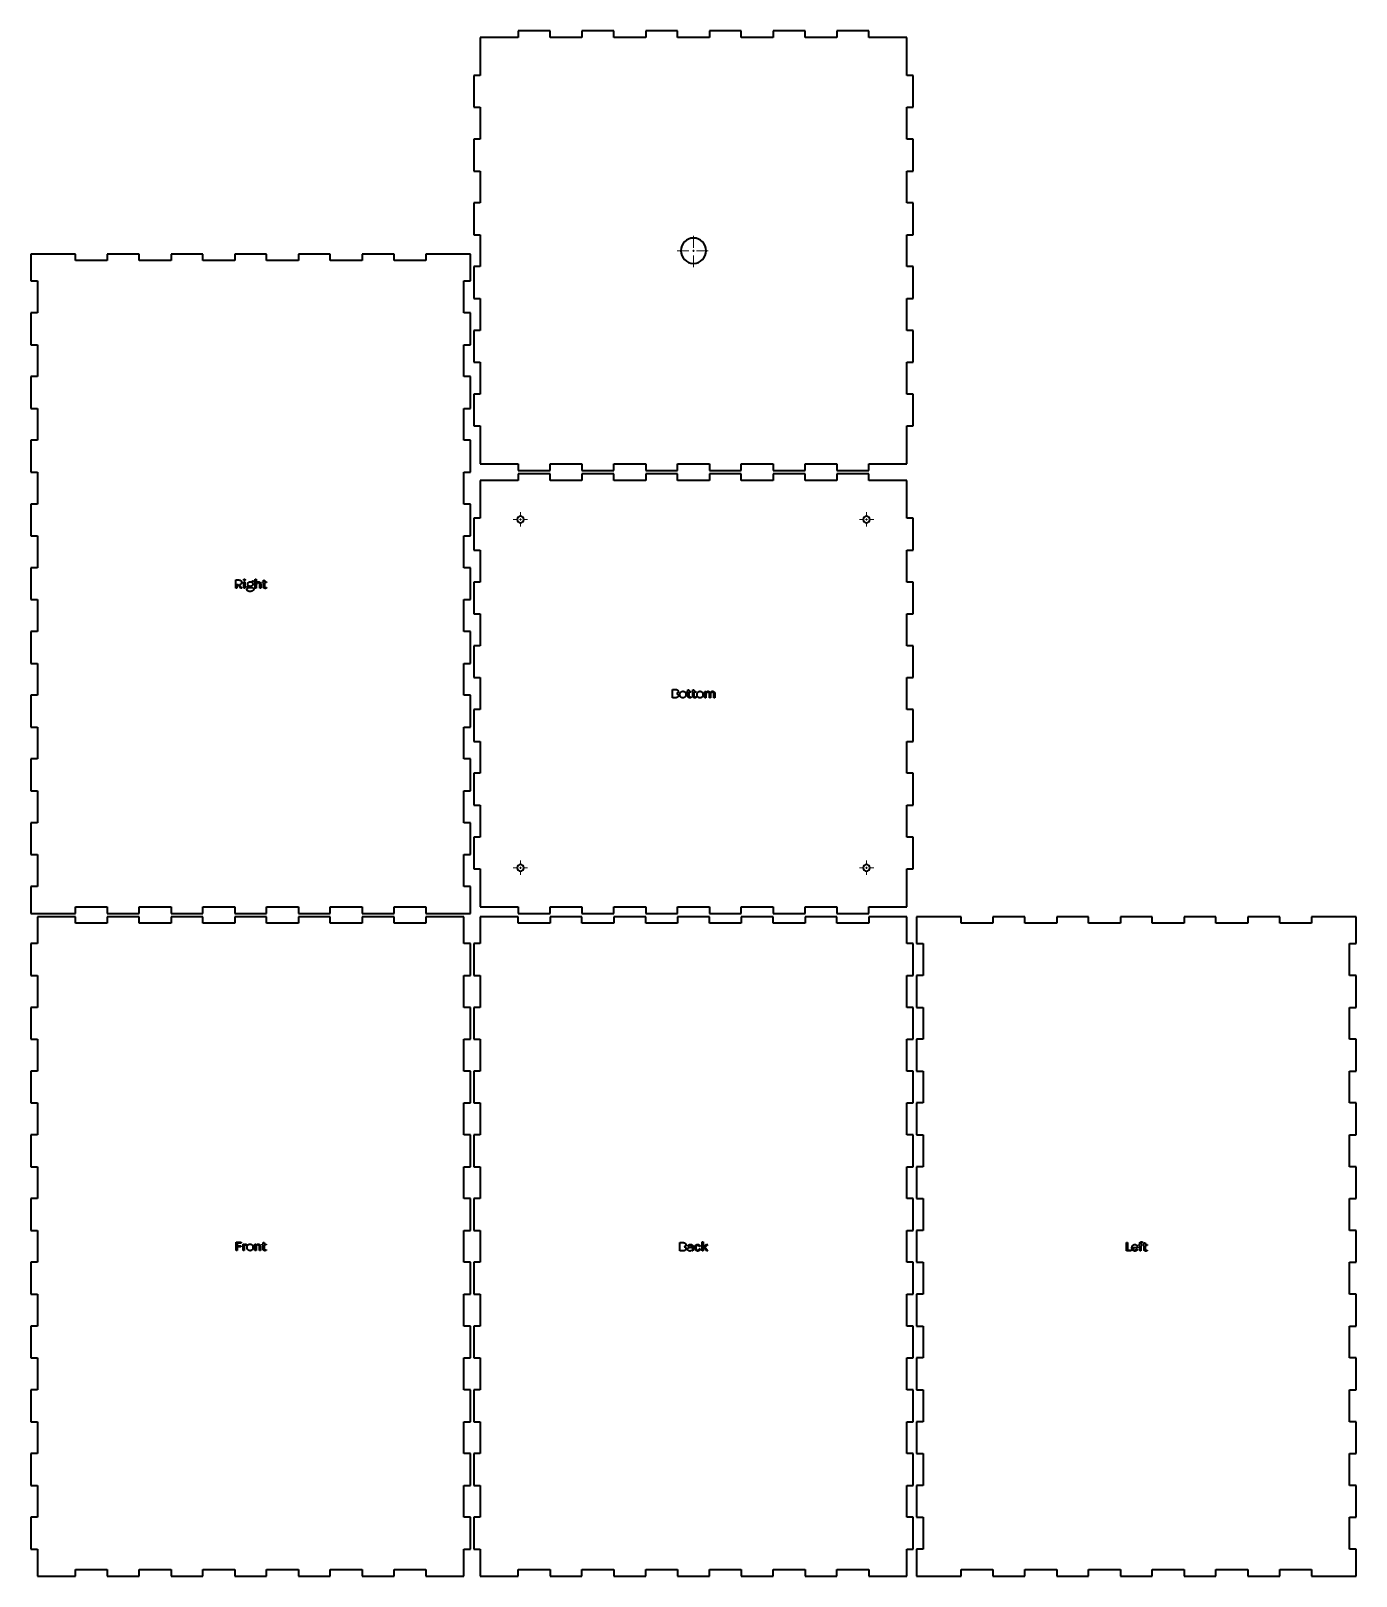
# Model space of a CAD drawing. Header units: millimetres. Extents: x 240 to 1446, y 94 to 1500.
import ezdxf

# ---------------------------------------------------------------- set-up
doc = ezdxf.new("R2010")
doc.units = ezdxf.units.MM
doc.header["$LTSCALE"] = 0.75
doc.linetypes.add('CENTER2', pattern=[28.575, 19.05, -3.175, 3.175, -3.175])
doc.layers.add('Smart Centers', color=7, linetype='CENTER2', lineweight=18)
doc.layers.add('Visible', color=7, linetype='Continuous', lineweight=35)

# ---------------------------------------------------------------- blocks, each defined once
blk = doc.blocks.new('*U2')
at = {"layer": 'Smart Centers', "color": 0, "ltscale": 0.75, "transparency": 16777216}
for p, q in [((0, 2.678906), (0, 15)), ((-15, 0), (-2.678906, 0)), ((2.678906, 0), (15, 0)), ((0, -15), (0, -2.678906))]:
    blk.add_line(p, q, dxfattribs=at)
at = {"layer": 'Smart Centers', "color": 0, "linetype": 'Continuous', "ltscale": 0.75, "transparency": 16777216}
for p, q in [((-0.892969, 0), (0.892969, 0)), ((0, -0.892969), (0, 0.892969))]:
    blk.add_line(p, q, dxfattribs=at)
blk = doc.blocks.new('*U3')
at = {"layer": 'Smart Centers', "color": 0, "ltscale": 0.75, "transparency": 16777216}
for p, q in [((-6.5, 0), (-2.678906, 0)), ((0, 2.678906), (0, 6.5)), ((2.678906, 0), (6.5, 0)), ((0, -6.5), (0, -2.678906))]:
    blk.add_line(p, q, dxfattribs=at)
at = {"layer": 'Smart Centers', "color": 0, "linetype": 'Continuous', "ltscale": 0.75, "transparency": 16777216}
for p, q in [((-0.892969, 0), (0.892969, 0)), ((0, -0.892969), (0, 0.892969))]:
    blk.add_line(p, q, dxfattribs=at)
blk = doc.blocks.new('*U4')
at = {"layer": 'Smart Centers', "color": 0, "ltscale": 0.75, "transparency": 16777216}
for p, q in [((-6.5, 0), (-2.678906, 0)), ((0, 2.678906), (0, 6.5)), ((2.678906, 0), (6.5, 0)), ((0, -6.5), (0, -2.678906))]:
    blk.add_line(p, q, dxfattribs=at)
at = {"layer": 'Smart Centers', "color": 0, "linetype": 'Continuous', "ltscale": 0.75, "transparency": 16777216}
for p, q in [((-0.892969, 0), (0.892969, 0)), ((0, -0.892969), (0, 0.892969))]:
    blk.add_line(p, q, dxfattribs=at)
blk = doc.blocks.new('*U5')
at = {"layer": 'Smart Centers', "color": 0, "ltscale": 0.75, "transparency": 16777216}
for p, q in [((-6.5, 0), (-2.678906, 0)), ((0, 2.678906), (0, 6.5)), ((2.678906, 0), (6.5, 0)), ((0, -6.5), (0, -2.678906))]:
    blk.add_line(p, q, dxfattribs=at)
at = {"layer": 'Smart Centers', "color": 0, "linetype": 'Continuous', "ltscale": 0.75, "transparency": 16777216}
for p, q in [((-0.892969, 0), (0.892969, 0)), ((0, -0.892969), (0, 0.892969))]:
    blk.add_line(p, q, dxfattribs=at)
blk = doc.blocks.new('*U6')
at = {"layer": 'Smart Centers', "color": 0, "ltscale": 0.75, "transparency": 16777216}
for p, q in [((-6.5, 0), (-2.678906, 0)), ((0, 2.678906), (0, 6.5)), ((2.678906, 0), (6.5, 0)), ((0, -6.5), (0, -2.678906))]:
    blk.add_line(p, q, dxfattribs=at)
at = {"layer": 'Smart Centers', "color": 0, "linetype": 'Continuous', "ltscale": 0.75, "transparency": 16777216}
for p, q in [((-0.892969, 0), (0.892969, 0)), ((0, -0.892969), (0, 0.892969))]:
    blk.add_line(p, q, dxfattribs=at)

msp = doc.modelspace()

# ---------------------------------------------------------------- linework, layer by layer
at = {"layer": 'Visible'}
for p, q in [((649.329855, 1493.668852), (649.329855, 1459.168852)), ((683.829855, 1493.668852), (649.329855, 1493.668852)), ((683.829855, 1499.668852), (683.829855, 1493.668852)), ((712.829855, 1499.668852), (683.829855, 1499.668852)), ((712.829855, 1493.668852), (712.829855, 1499.668852)), ((741.829855, 1493.668852), (712.829855, 1493.668852)), ((741.829855, 1499.668852), (741.829855, 1493.668852)), ((770.829855, 1499.668852), (741.829855, 1499.668852)), ((770.829855, 1493.668852), (770.829855, 1499.668852)), ((799.829855, 1493.668852), (770.829855, 1493.668852)), ((799.829855, 1499.668852), (799.829855, 1493.668852)), ((828.829855, 1499.668852), (799.829855, 1499.668852)), ((828.829855, 1493.668852), (828.829855, 1499.668852)), ((857.829855, 1493.668852), (828.829855, 1493.668852)), ((857.829855, 1499.668852), (857.829855, 1493.668852)), ((886.829855, 1499.668852), (857.829855, 1499.668852)), ((886.829855, 1493.668852), (886.829855, 1499.668852)), ((915.829855, 1493.668852), (886.829855, 1493.668852)), ((915.829855, 1499.668852), (915.829855, 1493.668852)), ((944.829855, 1499.668852), (915.829855, 1499.668852)), ((944.829855, 1493.668852), (944.829855, 1499.668852)), ((973.829855, 1493.668852), (944.829855, 1493.668852)), ((973.829855, 1499.668852), (973.829855, 1493.668852)), ((1002.829855, 1499.668852), (973.829855, 1499.668852)), ((1002.829855, 1493.668852), (1002.829855, 1499.668852)), ((1037.329855, 1493.668852), (1002.829855, 1493.668852)), ((1037.329855, 1459.168852), (1037.329855, 1493.668852)), ((643.329855, 1459.168852), (643.329855, 1430.168852)), ((649.329855, 1459.168852), (643.329855, 1459.168852)), ((1043.329855, 1459.168852), (1037.329855, 1459.168852)), ((1043.329855, 1430.168852), (1043.329855, 1459.168852)), ((643.329855, 1430.168852), (649.329855, 1430.168852)), ((649.329855, 1430.168852), (649.329855, 1401.168852)), ((1037.329855, 1430.168852), (1043.329855, 1430.168852)), ((1037.329855, 1401.168852), (1037.329855, 1430.168852)), ((643.329855, 1401.168852), (643.329855, 1372.168852)), ((649.329855, 1401.168852), (643.329855, 1401.168852)), ((1043.329855, 1401.168852), (1037.329855, 1401.168852)), ((1043.329855, 1372.168852), (1043.329855, 1401.168852)), ((643.329855, 1372.168852), (649.329855, 1372.168852)), ((649.329855, 1372.168852), (649.329855, 1343.168852)), ((1037.329855, 1372.168852), (1043.329855, 1372.168852)), ((1037.329855, 1343.168852), (1037.329855, 1372.168852)), ((643.329855, 1343.168852), (643.329855, 1314.168852)), ((649.329855, 1343.168852), (643.329855, 1343.168852)), ((1043.329855, 1343.168852), (1037.329855, 1343.168852)), ((1043.329855, 1314.168852), (1043.329855, 1343.168852)), ((643.329855, 1314.168852), (649.329855, 1314.168852)), ((649.329855, 1314.168852), (649.329855, 1285.168852)), ((1037.329855, 1314.168852), (1043.329855, 1314.168852)), ((1037.329855, 1285.168852), (1037.329855, 1314.168852)), ((240.329855, 1296.668852), (240.329855, 1272.168852)), ((280.829855, 1296.668852), (240.329855, 1296.668852)), ((280.829855, 1290.668852), (280.829855, 1296.668852)), ((309.829855, 1296.668852), (309.829855, 1290.668852)), ((338.829855, 1296.668852), (309.829855, 1296.668852)), ((338.829855, 1290.668852), (338.829855, 1296.668852)), ((367.829855, 1296.668852), (367.829855, 1290.668852)), ((396.829855, 1296.668852), (367.829855, 1296.668852)), ((396.829855, 1290.668852), (396.829855, 1296.668852)), ((425.829855, 1296.668852), (425.829855, 1290.668852)), ((454.829855, 1296.668852), (425.829855, 1296.668852)), ((454.829855, 1290.668852), (454.829855, 1296.668852)), ((483.829855, 1296.668852), (483.829855, 1290.668852)), ((512.829855, 1296.668852), (483.829855, 1296.668852)), ((512.829855, 1290.668852), (512.829855, 1296.668852)), ((541.829855, 1296.668852), (541.829855, 1290.668852)), ((570.829855, 1296.668852), (541.829855, 1296.668852)), ((570.829855, 1290.668852), (570.829855, 1296.668852)), ((599.829855, 1296.668852), (599.829855, 1290.668852)), ((640.329855, 1296.668852), (599.829855, 1296.668852)), ((640.329855, 1272.168852), (640.329855, 1296.668852)), ((309.829855, 1290.668852), (280.829855, 1290.668852)), ((367.829855, 1290.668852), (338.829855, 1290.668852)), ((425.829855, 1290.668852), (396.829855, 1290.668852)), ((483.829855, 1290.668852), (454.829855, 1290.668852)), ((541.829855, 1290.668852), (512.829855, 1290.668852)), ((599.829855, 1290.668852), (570.829855, 1290.668852)), ((643.329855, 1285.168852), (643.329855, 1256.168852)), ((649.329855, 1285.168852), (643.329855, 1285.168852)), ((1043.329855, 1285.168852), (1037.329855, 1285.168852)), ((1043.329855, 1256.168852), (1043.329855, 1285.168852)), ((240.329855, 1272.168852), (246.329855, 1272.168852)), ((246.329855, 1272.168852), (246.329855, 1243.168852)), ((634.329855, 1272.168852), (640.329855, 1272.168852)), ((634.329855, 1243.168852), (634.329855, 1272.168852)), ((643.329855, 1256.168852), (649.329855, 1256.168852)), ((649.329855, 1256.168852), (649.329855, 1227.168852)), ((1037.329855, 1256.168852), (1043.329855, 1256.168852)), ((1037.329855, 1227.168852), (1037.329855, 1256.168852)), ((240.329855, 1243.168852), (240.329855, 1214.168852)), ((246.329855, 1243.168852), (240.329855, 1243.168852)), ((640.329855, 1243.168852), (634.329855, 1243.168852)), ((640.329855, 1214.168852), (640.329855, 1243.168852)), ((643.329855, 1227.168852), (643.329855, 1198.168852)), ((649.329855, 1227.168852), (643.329855, 1227.168852)), ((1043.329855, 1227.168852), (1037.329855, 1227.168852)), ((1043.329855, 1198.168852), (1043.329855, 1227.168852)), ((240.329855, 1214.168852), (246.329855, 1214.168852)), ((246.329855, 1214.168852), (246.329855, 1185.168852)), ((634.329855, 1214.168852), (640.329855, 1214.168852)), ((634.329855, 1185.168852), (634.329855, 1214.168852)), ((643.329855, 1198.168852), (649.329855, 1198.168852)), ((649.329855, 1198.168852), (649.329855, 1169.168852)), ((1037.329855, 1198.168852), (1043.329855, 1198.168852)), ((1037.329855, 1169.168852), (1037.329855, 1198.168852)), ((240.329855, 1185.168852), (240.329855, 1156.168852)), ((246.329855, 1185.168852), (240.329855, 1185.168852)), ((640.329855, 1185.168852), (634.329855, 1185.168852)), ((640.329855, 1156.168852), (640.329855, 1185.168852)), ((643.329855, 1169.168852), (643.329855, 1140.168852)), ((649.329855, 1169.168852), (643.329855, 1169.168852)), ((1043.329855, 1169.168852), (1037.329855, 1169.168852)), ((1043.329855, 1140.168852), (1043.329855, 1169.168852)), ((240.329855, 1156.168852), (246.329855, 1156.168852)), ((246.329855, 1156.168852), (246.329855, 1127.168852)), ((634.329855, 1156.168852), (640.329855, 1156.168852)), ((634.329855, 1127.168852), (634.329855, 1156.168852)), ((643.329855, 1140.168852), (649.329855, 1140.168852)), ((649.329855, 1140.168852), (649.329855, 1105.668852)), ((1037.329855, 1140.168852), (1043.329855, 1140.168852)), ((1037.329855, 1105.668852), (1037.329855, 1140.168852)), ((240.329855, 1127.168852), (240.329855, 1098.168852)), ((246.329855, 1127.168852), (240.329855, 1127.168852)), ((640.329855, 1127.168852), (634.329855, 1127.168852)), ((640.329855, 1098.168852), (640.329855, 1127.168852)), ((240.329855, 1098.168852), (246.329855, 1098.168852)), ((246.329855, 1098.168852), (246.329855, 1069.168852)), ((634.329855, 1098.168852), (640.329855, 1098.168852)), ((634.329855, 1069.168852), (634.329855, 1098.168852)), ((649.329855, 1105.668852), (683.829855, 1105.668852)), ((683.829855, 1105.668852), (683.829855, 1099.668852)), ((683.829855, 1099.668852), (712.829855, 1099.668852)), ((712.829855, 1105.668852), (741.829855, 1105.668852)), ((712.829855, 1099.668852), (712.829855, 1105.668852)), ((741.829855, 1105.668852), (741.829855, 1099.668852)), ((741.829855, 1099.668852), (770.829855, 1099.668852)), ((770.829855, 1105.668852), (799.829855, 1105.668852)), ((770.829855, 1099.668852), (770.829855, 1105.668852)), ((799.829855, 1105.668852), (799.829855, 1099.668852)), ((799.829855, 1099.668852), (828.829855, 1099.668852)), ((828.829855, 1105.668852), (857.829855, 1105.668852)), ((828.829855, 1099.668852), (828.829855, 1105.668852)), ((857.829855, 1105.668852), (857.829855, 1099.668852)), ((857.829855, 1099.668852), (886.829855, 1099.668852)), ((886.829855, 1105.668852), (915.829855, 1105.668852)), ((886.829855, 1099.668852), (886.829855, 1105.668852)), ((915.829855, 1105.668852), (915.829855, 1099.668852)), ((915.829855, 1099.668852), (944.829855, 1099.668852)), ((944.829855, 1105.668852), (973.829855, 1105.668852)), ((944.829855, 1099.668852), (944.829855, 1105.668852)), ((973.829855, 1105.668852), (973.829855, 1099.668852)), ((973.829855, 1099.668852), (1002.829855, 1099.668852)), ((1002.829855, 1105.668852), (1037.329855, 1105.668852)), ((1002.829855, 1099.668852), (1002.829855, 1105.668852)), ((649.329855, 1090.668852), (649.329855, 1056.168852)), ((683.829855, 1090.668852), (649.329855, 1090.668852)), ((683.829855, 1096.668852), (683.829855, 1090.668852)), ((712.829855, 1096.668852), (683.829855, 1096.668852)), ((712.829855, 1090.668852), (712.829855, 1096.668852)), ((741.829855, 1090.668852), (712.829855, 1090.668852)), ((741.829855, 1096.668852), (741.829855, 1090.668852)), ((770.829855, 1096.668852), (741.829855, 1096.668852)), ((770.829855, 1090.668852), (770.829855, 1096.668852)), ((799.829855, 1090.668852), (770.829855, 1090.668852)), ((799.829855, 1096.668852), (799.829855, 1090.668852)), ((828.829855, 1096.668852), (799.829855, 1096.668852)), ((828.829855, 1090.668852), (828.829855, 1096.668852)), ((857.829855, 1090.668852), (828.829855, 1090.668852)), ((857.829855, 1096.668852), (857.829855, 1090.668852)), ((886.829855, 1096.668852), (857.829855, 1096.668852)), ((886.829855, 1090.668852), (886.829855, 1096.668852)), ((915.829855, 1090.668852), (886.829855, 1090.668852)), ((915.829855, 1096.668852), (915.829855, 1090.668852)), ((944.829855, 1096.668852), (915.829855, 1096.668852)), ((944.829855, 1090.668852), (944.829855, 1096.668852)), ((973.829855, 1090.668852), (944.829855, 1090.668852)), ((973.829855, 1096.668852), (973.829855, 1090.668852)), ((1002.829855, 1096.668852), (973.829855, 1096.668852)), ((1002.829855, 1090.668852), (1002.829855, 1096.668852)), ((1037.329855, 1090.668852), (1002.829855, 1090.668852)), ((1037.329855, 1056.168852), (1037.329855, 1090.668852)), ((240.329855, 1069.168852), (240.329855, 1040.168852)), ((246.329855, 1069.168852), (240.329855, 1069.168852)), ((640.329855, 1069.168852), (634.329855, 1069.168852)), ((640.329855, 1040.168852), (640.329855, 1069.168852)), ((643.329855, 1056.168852), (643.329855, 1027.168852)), ((649.329855, 1056.168852), (643.329855, 1056.168852)), ((1043.329855, 1056.168852), (1037.329855, 1056.168852)), ((1043.329855, 1027.168852), (1043.329855, 1056.168852)), ((240.329855, 1040.168852), (246.329855, 1040.168852)), ((246.329855, 1040.168852), (246.329855, 1011.168852)), ((634.329855, 1040.168852), (640.329855, 1040.168852)), ((634.329855, 1011.168852), (634.329855, 1040.168852)), ((643.329855, 1027.168852), (649.329855, 1027.168852)), ((649.329855, 1027.168852), (649.329855, 998.168852)), ((1037.329855, 1027.168852), (1043.329855, 1027.168852)), ((1037.329855, 998.168852), (1037.329855, 1027.168852)), ((240.329855, 1011.168852), (240.329855, 982.168852)), ((246.329855, 1011.168852), (240.329855, 1011.168852)), ((426.814855, 1000.070852), (429.442855, 1000.070852)), ((426.814855, 992.534852), (426.814855, 1000.070852)), ((429.442855, 1000.070852), (429.694855, 1000.064852)), ((429.694855, 1000.064852), (429.933855, 1000.045852)), ((429.933855, 1000.045852), (430.160855, 1000.015852)), ((430.160855, 1000.015852), (430.374855, 999.972852)), ((430.374855, 999.972852), (430.575855, 999.916852)), ((430.575855, 999.916852), (430.764855, 999.849852)), ((430.764855, 999.849852), (430.941855, 999.769852)), ((430.941855, 999.769852), (431.105855, 999.676852)), ((431.105855, 999.676852), (431.256855, 999.572852)), ((431.256855, 999.572852), (431.395855, 999.455852)), ((431.395855, 999.455852), (431.521855, 999.328852)), ((431.521855, 999.328852), (431.634855, 999.194852)), ((431.634855, 999.194852), (431.733855, 999.051852)), ((431.733855, 999.051852), (431.819855, 998.901852)), ((431.819855, 998.901852), (431.892855, 998.743852)), ((431.892855, 998.743852), (431.952855, 998.578852)), ((431.952855, 998.578852), (431.998855, 998.404852)), ((431.998855, 998.404852), (432.031855, 998.223852)), ((434.068855, 1000.226852), (434.070855, 1000.278852)), ((434.070855, 1000.173852), (434.068855, 1000.226852)), ((434.070855, 1000.278852), (434.075855, 1000.327852)), ((434.075855, 1000.122852), (434.070855, 1000.173852)), ((434.075855, 1000.327852), (434.083855, 1000.375852)), ((434.083855, 1000.073852), (434.075855, 1000.122852)), ((434.083855, 1000.375852), (434.095855, 1000.420852)), ((434.095855, 1000.027852), (434.083855, 1000.073852)), ((434.095855, 1000.420852), (434.110855, 1000.463852)), ((434.110855, 999.982852), (434.095855, 1000.027852)), ((434.110855, 1000.463852), (434.128855, 1000.504852)), ((434.128855, 999.940852), (434.110855, 999.982852)), ((434.128855, 1000.504852), (434.150855, 1000.543852)), ((434.150855, 999.899852), (434.128855, 999.940852)), ((434.150855, 1000.543852), (434.176855, 1000.579852)), ((434.176855, 999.861852), (434.150855, 999.899852)), ((434.176855, 1000.579852), (434.204855, 1000.614852)), ((434.204855, 999.825852), (434.176855, 999.861852)), ((434.204855, 1000.614852), (434.236855, 1000.646852)), ((434.236855, 999.791852), (434.204855, 999.825852)), ((434.224855, 998.282852), (435.160855, 998.282852)), ((434.224855, 992.534852), (434.224855, 998.282852)), ((434.236855, 1000.646852), (434.271855, 1000.676852)), ((434.271855, 999.760852), (434.236855, 999.791852)), ((434.271855, 1000.676852), (434.308855, 1000.702852)), ((434.308855, 999.732852), (434.271855, 999.760852)), ((434.308855, 1000.702852), (434.348855, 1000.726852)), ((434.348855, 999.707852), (434.308855, 999.732852)), ((434.348855, 1000.726852), (434.390855, 1000.746852)), ((434.390855, 999.685852), (434.348855, 999.707852)), ((434.390855, 1000.746852), (434.434855, 1000.763852)), ((434.434855, 999.667852), (434.390855, 999.685852)), ((434.434855, 1000.763852), (434.481855, 1000.777852)), ((434.481855, 999.652852), (434.434855, 999.667852)), ((434.481855, 1000.777852), (434.530855, 1000.788852)), ((434.530855, 999.641852), (434.481855, 999.652852)), ((434.530855, 1000.788852), (434.582855, 1000.796852)), ((434.582855, 999.633852), (434.530855, 999.641852)), ((434.582855, 1000.796852), (434.636855, 1000.800852)), ((434.636855, 999.628852), (434.582855, 999.633852)), ((434.636855, 1000.800852), (434.692855, 1000.802852)), ((434.692855, 999.626852), (434.636855, 999.628852)), ((434.692855, 1000.802852), (434.748855, 1000.800852)), ((434.748855, 999.628852), (434.692855, 999.626852)), ((434.748855, 1000.800852), (434.802855, 1000.796852)), ((434.802855, 999.633852), (434.748855, 999.628852)), ((434.802855, 1000.796852), (434.854855, 1000.788852)), ((434.854855, 999.641852), (434.802855, 999.633852)), ((434.854855, 1000.788852), (434.903855, 1000.777852)), ((434.903855, 999.652852), (434.854855, 999.641852)), ((434.903855, 1000.777852), (434.950855, 1000.763852)), ((434.950855, 999.667852), (434.903855, 999.652852)), ((434.950855, 1000.763852), (434.994855, 1000.746852)), ((434.994855, 999.685852), (434.950855, 999.667852)), ((434.994855, 1000.746852), (435.036855, 1000.726852)), ((435.036855, 999.707852), (434.994855, 999.685852)), ((435.036855, 1000.726852), (435.076855, 1000.702852)), ((435.076855, 999.732852), (435.036855, 999.707852)), ((435.076855, 1000.702852), (435.113855, 1000.676852)), ((435.113855, 999.760852), (435.076855, 999.732852)), ((435.113855, 1000.676852), (435.148855, 1000.646852)), ((435.148855, 999.791852), (435.113855, 999.760852)), ((435.148855, 1000.646852), (435.180855, 1000.614852)), ((435.180855, 999.825852), (435.148855, 999.791852)), ((435.160855, 998.282852), (435.160855, 992.534852)), ((435.180855, 1000.614852), (435.208855, 1000.579852)), ((435.208855, 999.861852), (435.180855, 999.825852)), ((435.208855, 1000.579852), (435.234855, 1000.543852)), ((435.234855, 999.899852), (435.208855, 999.861852)), ((435.234855, 1000.543852), (435.256855, 1000.504852)), ((435.256855, 999.940852), (435.234855, 999.899852)), ((435.256855, 1000.504852), (435.274855, 1000.463852)), ((435.274855, 999.982852), (435.256855, 999.940852)), ((435.274855, 1000.463852), (435.289855, 1000.420852)), ((435.289855, 1000.027852), (435.274855, 999.982852)), ((435.289855, 1000.420852), (435.301855, 1000.375852)), ((435.301855, 1000.073852), (435.289855, 1000.027852)), ((435.301855, 1000.375852), (435.309855, 1000.327852)), ((435.309855, 1000.122852), (435.301855, 1000.073852)), ((435.309855, 1000.327852), (435.314855, 1000.278852)), ((435.314855, 1000.173852), (435.309855, 1000.122852)), ((435.314855, 1000.278852), (435.316855, 1000.226852)), ((435.316855, 1000.226852), (435.314855, 1000.173852)), ((438.963855, 998.247852), (439.075855, 998.286852)), ((439.075855, 998.286852), (439.190855, 998.320852)), ((439.190855, 998.320852), (439.308855, 998.349852)), ((439.308855, 998.349852), (439.429855, 998.372852)), ((439.429855, 998.372852), (439.552855, 998.391852)), ((439.552855, 998.391852), (439.677855, 998.404852)), ((439.677855, 998.404852), (439.805855, 998.411852)), ((439.805855, 998.411852), (439.936855, 998.414852)), ((439.936855, 998.414852), (440.063855, 998.411852)), ((440.063855, 998.411852), (440.188855, 998.404852)), ((440.188855, 998.404852), (440.311855, 998.391852)), ((440.311855, 998.391852), (440.431855, 998.372852)), ((440.431855, 998.372852), (440.549855, 998.349852)), ((440.549855, 998.349852), (440.664855, 998.320852)), ((440.664855, 998.320852), (440.777855, 998.286852)), ((440.777855, 998.286852), (440.888855, 998.247852)), ((441.447855, 998.243852), (441.473855, 998.327852)), ((441.473855, 998.327852), (441.503855, 998.410852)), ((441.503855, 998.410852), (441.536855, 998.490852)), ((441.536855, 998.490852), (441.574855, 998.567852)), ((441.574855, 998.567852), (441.615855, 998.642852)), ((441.615855, 998.642852), (441.660855, 998.713852)), ((441.660855, 998.713852), (441.708855, 998.780852)), ((441.708855, 998.780852), (441.759855, 998.845852)), ((441.759855, 998.845852), (441.814855, 998.906852)), ((441.814855, 998.906852), (441.872855, 998.964852)), ((441.872855, 998.964852), (441.934855, 999.018852)), ((441.934855, 999.018852), (441.998855, 999.069852)), ((441.998855, 999.069852), (442.066855, 999.117852)), ((442.066855, 999.117852), (442.138855, 999.161852)), ((442.168855, 998.263852), (442.108855, 998.219852)), ((442.138855, 999.161852), (442.213855, 999.201852)), ((442.233855, 998.302852), (442.168855, 998.263852)), ((442.213855, 999.201852), (442.290855, 999.238852)), ((442.303855, 998.337852), (442.233855, 998.302852)), ((442.290855, 999.238852), (442.370855, 999.270852)), ((442.379855, 998.367852), (442.303855, 998.337852)), ((442.370855, 999.270852), (442.453855, 999.297852)), ((442.459855, 998.392852), (442.379855, 998.367852)), ((442.453855, 999.297852), (442.538855, 999.321852)), ((442.544855, 998.413852), (442.459855, 998.392852)), ((442.538855, 999.321852), (442.627855, 999.340852)), ((442.635855, 998.429852), (442.544855, 998.413852)), ((442.627855, 999.340852), (442.718855, 999.355852)), ((442.730855, 998.441852), (442.635855, 998.429852)), ((442.718855, 999.355852), (442.812855, 999.365852)), ((442.831855, 998.448852), (442.730855, 998.441852)), ((442.812855, 999.365852), (442.909855, 999.372852)), ((442.936855, 998.450852), (442.831855, 998.448852)), ((442.909855, 999.372852), (443.008855, 999.374852)), ((443.008855, 999.374852), (442.936855, 998.450852)), ((444.514855, 1000.718852), (445.450855, 1000.718852)), ((444.514855, 992.534852), (444.514855, 1000.718852)), ((445.450855, 1000.718852), (445.450855, 997.185052)), ((446.449855, 998.230852), (446.566855, 998.279852)), ((446.566855, 998.279852), (446.687855, 998.320852)), ((446.687855, 998.320852), (446.812855, 998.354852)), ((446.812855, 998.354852), (446.942855, 998.380852)), ((446.942855, 998.380852), (447.076855, 998.399852)), ((447.076855, 998.399852), (447.215855, 998.410852)), ((447.215855, 998.410852), (447.358855, 998.414852)), ((447.358855, 998.414852), (447.492855, 998.411852)), ((447.492855, 998.411852), (447.621855, 998.402852)), ((447.621855, 998.402852), (447.747855, 998.387852)), ((447.747855, 998.387852), (447.869855, 998.366852)), ((447.869855, 998.366852), (447.987855, 998.338852)), ((447.987855, 998.338852), (448.101855, 998.305852)), ((448.101855, 998.305852), (448.212855, 998.266852)), ((448.212855, 998.266852), (448.318855, 998.220852)), ((450.952855, 998.270852), (451.876855, 998.270852)), ((450.952855, 997.622852), (450.952855, 998.270852)), ((451.876855, 999.866852), (452.800855, 999.866852)), ((451.876855, 998.270852), (451.876855, 999.866852)), ((452.800855, 999.866852), (452.800855, 998.270852)), ((452.800855, 998.270852), (454.612855, 998.270852)), ((454.612855, 998.270852), (454.612855, 997.622852)), ((640.329855, 1011.168852), (634.329855, 1011.168852)), ((640.329855, 982.168852), (640.329855, 1011.168852)), ((427.750855, 992.534852), (426.814855, 992.534852)), ((427.750855, 995.618852), (427.750855, 992.534852)), ((429.091065, 995.618852), (427.750855, 995.618852)), ((431.038855, 992.534852), (429.091065, 995.618852)), ((430.160855, 995.673852), (430.097832, 995.665523)), ((430.097832, 995.665523), (432.250855, 992.534852)), ((430.374855, 995.716852), (430.160855, 995.673852)), ((430.575855, 995.772852), (430.374855, 995.716852)), ((430.764855, 995.839852), (430.575855, 995.772852)), ((430.941855, 995.919852), (430.764855, 995.839852)), ((431.105855, 996.012852), (430.941855, 995.919852)), ((432.250855, 992.534852), (431.038855, 992.534852)), ((431.256855, 996.116852), (431.105855, 996.012852)), ((431.395855, 996.233852), (431.256855, 996.116852)), ((431.521855, 996.360852), (431.395855, 996.233852)), ((431.634855, 996.494852), (431.521855, 996.360852)), ((431.733855, 996.636852), (431.634855, 996.494852)), ((431.819855, 996.785852), (431.733855, 996.636852)), ((431.892855, 996.942852), (431.819855, 996.785852)), ((431.952855, 997.106852), (431.892855, 996.942852)), ((431.998855, 997.278852), (431.952855, 997.106852)), ((432.031855, 997.457852), (431.998855, 997.278852)), ((432.031855, 998.223852), (432.051855, 998.035852)), ((432.051855, 997.644852), (432.031855, 997.457852)), ((432.051855, 998.035852), (432.058855, 997.838852)), ((432.058855, 997.838852), (432.051855, 997.644852)), ((435.160855, 992.534852), (434.224855, 992.534852)), ((436.876855, 991.418852), (436.881855, 991.548852)), ((436.880855, 991.318852), (436.876855, 991.418852)), ((436.890855, 991.220852), (436.880855, 991.318852)), ((436.881855, 991.548852), (436.896855, 991.672852)), ((436.908855, 991.123852), (436.890855, 991.220852)), ((436.896855, 991.672852), (436.920855, 991.789852)), ((436.933855, 991.029852), (436.908855, 991.123852)), ((436.920855, 991.789852), (436.954855, 991.900852)), ((436.965855, 990.936852), (436.933855, 991.029852)), ((436.954855, 991.900852), (436.998855, 992.005852)), ((437.005855, 990.845852), (436.965855, 990.936852)), ((436.998855, 992.005852), (437.052855, 992.104852)), ((437.051855, 990.755852), (437.005855, 990.845852)), ((437.104855, 990.667852), (437.051855, 990.755852)), ((437.052855, 992.104852), (437.116855, 992.196852)), ((437.165855, 990.581852), (437.104855, 990.667852)), ((437.116855, 992.196852), (437.189855, 992.282852)), ((437.233855, 990.497852), (437.165855, 990.581852)), ((437.189855, 992.282852), (437.272855, 992.362852)), ((437.307855, 990.415852), (437.233855, 990.497852)), ((437.260855, 993.734852), (437.262855, 993.805852)), ((437.262855, 993.666852), (437.260855, 993.734852)), ((437.262855, 993.805852), (437.268855, 993.874852)), ((437.269855, 993.599852), (437.262855, 993.666852)), ((437.268855, 993.874852), (437.278855, 993.940852)), ((437.281855, 993.534852), (437.269855, 993.599852)), ((437.272855, 992.362852), (437.365855, 992.435852)), ((437.278855, 993.940852), (437.293855, 994.005852)), ((437.296855, 993.469852), (437.281855, 993.534852)), ((437.293855, 994.005852), (437.311855, 994.067852)), ((437.317855, 993.405852), (437.296855, 993.469852)), ((437.387855, 990.337852), (437.307855, 990.415852)), ((437.311855, 994.067852), (437.333855, 994.127852)), ((437.342855, 993.343852), (437.317855, 993.405852)), ((437.333855, 994.127852), (437.360855, 994.185852)), ((437.372855, 993.282852), (437.342855, 993.343852)), ((437.360855, 994.185852), (437.391855, 994.241852)), ((437.365855, 992.435852), (437.466855, 992.502852)), ((437.406855, 993.221852), (437.372855, 993.282852)), ((437.473855, 990.262852), (437.387855, 990.337852)), ((437.391855, 994.241852), (437.425855, 994.295852)), ((437.445855, 993.162852), (437.406855, 993.221852)), ((437.425855, 994.295852), (437.464855, 994.346852)), ((437.488855, 993.104852), (437.445855, 993.162852)), ((437.464855, 994.346852), (437.506855, 994.395852)), ((437.466855, 992.502852), (437.572855, 992.561852)), ((437.565855, 990.190852), (437.473855, 990.262852)), ((437.536855, 993.048852), (437.488855, 993.104852)), ((437.506855, 994.395852), (437.551855, 994.442852)), ((437.587855, 992.993852), (437.536855, 993.048852)), ((437.551855, 994.442852), (437.597855, 994.486852)), ((437.663855, 990.122852), (437.565855, 990.190852)), ((437.572855, 992.561852), (437.684855, 992.614852)), ((437.642855, 992.941852), (437.587855, 992.993852)), ((437.596855, 996.314852), (437.599855, 996.438852)), ((437.599855, 996.191852), (437.596855, 996.314852)), ((437.597855, 994.486852), (437.647855, 994.528852)), ((437.599855, 996.438852), (437.608855, 996.560852)), ((437.608855, 996.070852), (437.599855, 996.191852)), ((437.608855, 996.560852), (437.624855, 996.678852)), ((437.624855, 995.953852), (437.608855, 996.070852)), ((437.624855, 996.678852), (437.645855, 996.793852)), ((437.645855, 995.839852), (437.624855, 995.953852)), ((437.702855, 992.891852), (437.642855, 992.941852)), ((437.645855, 996.793852), (437.673855, 996.905852)), ((437.673855, 995.727852), (437.645855, 995.839852)), ((437.647855, 994.528852), (437.699855, 994.568852)), ((437.766855, 990.057852), (437.663855, 990.122852)), ((437.673855, 996.905852), (437.707855, 997.014852)), ((437.707855, 995.619852), (437.673855, 995.727852)), ((437.684855, 992.614852), (437.802855, 992.660852)), ((437.699855, 994.568852), (437.753855, 994.605852)), ((437.765855, 992.844852), (437.702855, 992.891852)), ((437.707855, 997.014852), (437.747855, 997.120852)), ((437.747855, 995.514852), (437.707855, 995.619852)), ((437.747855, 997.120852), (437.794855, 997.222852)), ((437.794855, 995.412852), (437.747855, 995.514852)), ((437.753855, 994.605852), (437.810855, 994.640852)), ((437.832855, 992.798852), (437.765855, 992.844852)), ((437.875855, 989.996852), (437.766855, 990.057852)), ((437.794855, 997.222852), (437.846855, 997.322852)), ((437.846855, 995.312852), (437.794855, 995.412852)), ((437.802855, 992.660852), (437.925855, 992.698852)), ((437.810855, 994.640852), (437.869855, 994.672852)), ((437.903855, 992.755852), (437.832855, 992.798852)), ((437.846855, 997.322852), (437.905855, 997.418852)), ((437.905855, 995.216852), (437.846855, 995.312852)), ((437.869855, 994.672852), (437.931855, 994.702852)), ((437.990855, 989.937852), (437.875855, 989.996852)), ((437.978855, 992.714852), (437.903855, 992.755852)), ((437.905855, 997.418852), (437.969855, 997.511852)), ((437.969855, 995.123852), (437.905855, 995.216852)), ((437.925855, 992.698852), (437.982735, 992.712962)), ((437.931855, 994.702852), (437.995855, 994.730852)), ((437.969855, 997.511852), (438.037855, 997.599852)), ((438.037855, 995.035852), (437.969855, 995.123852)), ((437.982735, 992.712962), (437.978855, 992.714852)), ((438.111855, 989.882852), (437.990855, 989.937852)), ((437.995855, 994.730852), (438.061855, 994.755852)), ((438.037855, 997.599852), (438.110855, 997.683852)), ((438.110855, 994.951852), (438.037855, 995.035852)), ((438.061855, 994.755852), (438.128855, 994.778852)), ((438.089855, 993.841852), (438.088855, 993.794852)), ((438.088855, 993.794852), (438.090855, 993.740852)), ((438.093855, 993.887852), (438.089855, 993.841852)), ((438.090855, 993.740852), (438.097855, 993.687852)), ((438.099855, 993.931852), (438.093855, 993.887852)), ((438.097855, 993.687852), (438.109855, 993.636852)), ((438.108855, 993.973852), (438.099855, 993.931852)), ((438.119855, 994.014852), (438.108855, 993.973852)), ((438.109855, 993.636852), (438.124855, 993.588852)), ((438.110855, 997.683852), (438.188855, 997.763852)), ((438.188855, 994.870852), (438.110855, 994.951852)), ((438.238855, 989.831852), (438.111855, 989.882852)), ((438.132855, 994.053852), (438.119855, 994.014852)), ((438.124855, 993.588852), (438.145855, 993.540852)), ((438.128855, 994.778852), (438.196855, 994.797852)), ((438.148855, 994.090852), (438.132855, 994.053852)), ((438.145855, 993.540852), (438.170855, 993.495852)), ((438.167855, 994.126852), (438.148855, 994.090852)), ((438.188855, 994.160852), (438.167855, 994.126852)), ((438.170855, 993.495852), (438.200855, 993.452852)), ((438.188855, 997.763852), (438.269855, 997.839852)), ((438.25214, 994.811473), (438.188855, 994.870852)), ((438.211855, 994.193852), (438.188855, 994.160852)), ((438.196855, 994.797852), (438.25214, 994.811473)), ((438.200855, 993.452852), (438.234855, 993.410852)), ((438.236855, 994.224852), (438.211855, 994.193852)), ((438.234855, 993.410852), (438.273855, 993.370852)), ((438.263855, 994.253852), (438.236855, 994.224852)), ((438.370855, 989.784852), (438.238855, 989.831852)), ((438.290855, 994.281852), (438.263855, 994.253852)), ((438.269855, 997.839852), (438.356855, 997.910852)), ((438.273855, 993.370852), (438.316855, 993.332852)), ((438.319855, 994.308852), (438.290855, 994.281852)), ((438.316855, 993.332852), (438.365855, 993.297852)), ((438.349855, 994.332852), (438.319855, 994.308852)), ((438.380855, 994.356852), (438.349855, 994.332852)), ((438.356855, 997.910852), (438.446855, 997.977852)), ((438.365855, 993.297852), (438.422855, 993.265852)), ((438.507855, 989.741852), (438.370855, 989.784852)), ((438.413855, 994.377852), (438.380855, 994.356852)), ((438.446855, 994.397852), (438.413855, 994.377852)), ((438.422855, 993.265852), (438.486855, 993.237852)), ((438.446855, 997.977852), (438.541855, 998.040852)), ((438.481855, 994.416852), (438.446855, 994.397852)), ((438.517855, 994.433852), (438.481855, 994.416852)), ((438.486855, 993.237852), (438.558855, 993.213852)), ((438.648855, 989.704852), (438.507855, 989.741852)), ((438.554855, 994.448852), (438.517855, 994.433852)), ((438.541855, 998.040852), (438.641855, 998.099852)), ((438.590855, 994.462852), (438.554855, 994.448852)), ((438.558855, 993.213852), (438.637855, 993.192852)), ((438.627855, 994.474852), (438.590855, 994.462852)), ((438.663855, 994.485852), (438.627855, 994.474852)), ((438.637855, 993.192852), (438.724855, 993.176852)), ((438.641855, 998.099852), (438.745855, 998.153852)), ((438.794855, 989.672852), (438.648855, 989.704852)), ((438.699855, 994.494852), (438.663855, 994.485852)), ((438.711452, 994.497046), (438.699855, 994.494852)), ((438.745855, 994.478852), (438.711452, 994.497046)), ((438.724855, 993.176852), (438.817855, 993.163852)), ((438.745855, 998.153852), (438.852855, 998.203852)), ((438.852855, 994.428852), (438.745855, 994.478852)), ((438.944855, 989.644852), (438.794855, 989.672852)), ((438.817855, 993.163852), (438.919855, 993.153852)), ((438.852855, 998.203852), (438.963855, 998.247852)), ((438.963855, 994.383852), (438.852855, 994.428852)), ((438.919855, 993.153852), (439.028855, 993.148852)), ((439.100855, 989.622852), (438.944855, 989.644852)), ((439.075855, 994.343852), (438.963855, 994.383852)), ((439.028855, 993.148852), (439.144855, 993.146852)), ((439.190855, 994.309852), (439.075855, 994.343852)), ((439.260855, 989.604852), (439.100855, 989.622852)), ((439.144855, 993.146852), (441.376855, 993.146852)), ((439.308855, 994.280852), (439.190855, 994.309852)), ((439.425855, 989.592852), (439.260855, 989.604852)), ((439.429855, 994.256852), (439.308855, 994.280852)), ((439.594855, 989.584852), (439.425855, 989.592852)), ((439.552855, 994.238852), (439.429855, 994.256852)), ((439.677855, 994.225852), (439.552855, 994.238852)), ((439.768855, 989.582852), (439.594855, 989.584852)), ((439.805855, 994.217852), (439.677855, 994.225852)), ((439.974855, 989.585852), (439.768855, 989.582852)), ((439.936855, 994.214852), (439.805855, 994.217852)), ((440.063855, 994.217852), (439.936855, 994.214852)), ((440.174855, 989.595852), (439.974855, 989.585852)), ((440.188855, 994.225852), (440.063855, 994.217852)), ((440.368855, 989.612852), (440.174855, 989.595852)), ((440.311855, 994.238852), (440.188855, 994.225852)), ((440.431855, 994.256852), (440.311855, 994.238852)), ((440.556855, 989.635852), (440.368855, 989.612852)), ((440.549855, 994.280852), (440.431855, 994.256852)), ((440.664855, 994.309852), (440.549855, 994.280852)), ((440.739855, 989.665852), (440.556855, 989.635852)), ((440.777855, 994.343852), (440.664855, 994.309852)), ((440.915855, 989.702852), (440.739855, 989.665852)), ((440.888855, 994.383852), (440.777855, 994.343852)), ((440.888855, 998.247852), (440.997855, 998.203852)), ((440.997855, 994.428852), (440.888855, 994.383852)), ((441.086855, 989.745852), (440.915855, 989.702852)), ((440.997855, 998.203852), (441.103855, 998.153852)), ((441.103855, 994.478852), (440.997855, 994.428852)), ((441.250855, 989.795852), (441.086855, 989.745852)), ((441.103855, 998.153852), (441.206855, 998.099852)), ((441.206855, 994.533852), (441.103855, 994.478852)), ((441.206855, 998.099852), (441.304855, 998.040852)), ((441.304855, 994.592852), (441.206855, 994.533852)), ((441.409855, 989.852852), (441.250855, 989.795852)), ((441.304855, 998.040852), (441.395856, 997.980504)), ((441.399855, 994.655852), (441.304855, 994.592852)), ((441.376855, 993.146852), (441.535855, 993.143852)), ((441.395856, 997.980504), (441.408855, 998.066852)), ((441.489855, 994.723852), (441.399855, 994.655852)), ((441.408855, 998.066852), (441.425855, 998.155852)), ((441.562855, 989.915852), (441.409855, 989.852852)), ((441.425855, 998.155852), (441.447855, 998.243852)), ((441.575855, 994.794852), (441.489855, 994.723852)), ((441.535855, 993.143852), (441.686855, 993.132852)), ((441.709855, 989.983852), (441.562855, 989.915852)), ((441.656855, 994.870852), (441.575855, 994.794852)), ((441.734855, 994.951852), (441.656855, 994.870852)), ((441.686855, 993.132852), (441.831855, 993.115852)), ((441.848855, 990.056852), (441.709855, 989.983852)), ((441.807855, 995.035852), (441.734855, 994.951852)), ((441.875855, 995.123852), (441.807855, 995.035852)), ((441.823855, 997.597852), (441.823287, 997.579881)), ((441.823287, 997.579881), (441.875855, 997.511852)), ((441.832855, 997.686852), (441.823855, 997.597852)), ((441.831855, 993.115852), (441.969855, 993.091852)), ((441.846855, 997.771852), (441.832855, 997.686852)), ((441.866855, 997.850852), (441.846855, 997.771852)), ((441.981855, 990.132852), (441.848855, 990.056852)), ((441.892855, 997.924852), (441.866855, 997.850852)), ((441.875855, 997.511852), (441.940855, 997.418852)), ((441.940855, 995.216852), (441.875855, 995.123852)), ((441.924855, 997.993852), (441.892855, 997.924852)), ((441.961855, 998.057852), (441.924855, 997.993852)), ((441.940855, 997.418852), (441.999855, 997.322852)), ((441.999855, 995.312852), (441.940855, 995.216852)), ((442.004855, 998.116852), (441.961855, 998.057852)), ((441.969855, 993.091852), (442.100855, 993.061852)), ((442.106855, 990.211852), (441.981855, 990.132852)), ((441.999855, 997.322852), (442.052855, 997.222852)), ((442.052855, 995.412852), (441.999855, 995.312852)), ((442.053855, 998.170852), (442.004855, 998.116852)), ((442.052855, 997.222852), (442.099855, 997.120852)), ((442.099855, 995.514852), (442.052855, 995.412852)), ((442.108855, 998.219852), (442.053855, 998.170852)), ((442.099855, 997.120852), (442.140855, 997.014852)), ((442.140855, 995.619852), (442.099855, 995.514852)), ((442.100855, 993.061852), (442.224855, 993.023852)), ((442.225855, 990.294852), (442.106855, 990.211852)), ((442.140855, 997.014852), (442.174855, 996.905852)), ((442.174855, 995.727852), (442.140855, 995.619852)), ((442.174855, 996.905852), (442.202855, 996.793852)), ((442.202855, 995.839852), (442.174855, 995.727852)), ((442.202855, 996.793852), (442.224855, 996.678852)), ((442.224855, 995.953852), (442.202855, 995.839852)), ((442.224855, 996.678852), (442.240855, 996.560852)), ((442.240855, 996.070852), (442.224855, 995.953852)), ((442.224855, 993.023852), (442.341855, 992.978852)), ((442.337855, 990.382852), (442.225855, 990.294852)), ((442.240855, 996.560852), (442.249855, 996.438852)), ((442.249855, 996.191852), (442.240855, 996.070852)), ((442.249855, 996.438852), (442.252855, 996.314852)), ((442.252855, 996.314852), (442.249855, 996.191852)), ((442.441855, 990.472852), (442.337855, 990.382852)), ((442.341855, 992.978852), (442.451855, 992.927852)), ((442.539855, 990.567852), (442.441855, 990.472852)), ((442.451855, 992.927852), (442.555855, 992.869852)), ((442.630855, 990.665852), (442.539855, 990.567852)), ((442.555855, 992.869852), (442.651855, 992.804852)), ((442.714855, 990.767852), (442.630855, 990.665852)), ((442.651855, 992.804852), (442.739855, 992.733852)), ((442.790855, 990.871852), (442.714855, 990.767852)), ((442.739855, 992.733852), (442.818855, 992.656852)), ((442.859855, 990.976852), (442.790855, 990.871852)), ((442.818855, 992.656852), (442.888855, 992.575852)), ((442.919855, 991.082852), (442.859855, 990.976852)), ((442.888855, 992.575852), (442.949855, 992.487852)), ((442.971855, 991.189852), (442.919855, 991.082852)), ((442.949855, 992.487852), (443.000855, 992.394852)), ((443.015855, 991.297852), (442.971855, 991.189852)), ((443.000855, 992.394852), (443.042855, 992.296852)), ((443.052855, 991.406852), (443.015855, 991.297852)), ((443.042855, 992.296852), (443.074855, 992.193852)), ((443.080855, 991.516852), (443.052855, 991.406852)), ((443.074855, 992.193852), (443.097855, 992.084852)), ((443.100855, 991.626852), (443.080855, 991.516852)), ((443.097855, 992.084852), (443.111855, 991.970852)), ((443.112855, 991.738852), (443.100855, 991.626852)), ((443.111855, 991.970852), (443.116855, 991.850852)), ((443.116855, 991.850852), (443.112855, 991.738852)), ((445.450855, 992.534852), (444.514855, 992.534852)), ((445.450855, 997.185052), (445.469855, 997.226852)), ((445.452855, 995.389852), (445.450855, 995.246852)), ((445.450855, 995.246852), (445.450855, 992.534852)), ((445.458855, 995.528852), (445.452855, 995.389852)), ((445.468855, 995.664852), (445.458855, 995.528852)), ((445.483855, 995.795852), (445.468855, 995.664852)), ((445.469855, 997.226852), (445.534855, 997.351852)), ((445.501855, 995.922852), (445.483855, 995.795852)), ((445.523855, 996.045852), (445.501855, 995.922852)), ((445.550855, 996.164852), (445.523855, 996.045852)), ((445.534855, 997.351852), (445.604855, 997.469852)), ((445.581855, 996.279852), (445.550855, 996.164852)), ((445.615855, 996.390852), (445.581855, 996.279852)), ((445.604855, 997.469852), (445.679855, 997.581852)), ((445.654855, 996.497852), (445.615855, 996.390852)), ((445.697855, 996.600852), (445.654855, 996.497852)), ((445.679855, 997.581852), (445.758855, 997.686852)), ((445.743855, 996.697852), (445.697855, 996.600852)), ((445.792855, 996.790852), (445.743855, 996.697852)), ((445.758855, 997.686852), (445.843855, 997.784852)), ((445.845855, 996.878852), (445.792855, 996.790852)), ((445.843855, 997.784852), (445.932855, 997.876852)), ((445.901855, 996.961852), (445.845855, 996.878852)), ((445.961855, 997.040852), (445.901855, 996.961852)), ((445.932855, 997.876852), (446.026855, 997.961852)), ((446.025855, 997.113852), (445.961855, 997.040852)), ((446.092855, 997.181852), (446.025855, 997.113852)), ((446.026855, 997.961852), (446.125855, 998.039852)), ((446.162855, 997.245852), (446.092855, 997.181852)), ((446.125855, 998.039852), (446.229855, 998.110852)), ((446.236855, 997.304852), (446.162855, 997.245852)), ((446.229855, 998.110852), (446.337855, 998.174852)), ((446.313855, 997.358852), (446.236855, 997.304852)), ((446.393855, 997.406852), (446.313855, 997.358852)), ((446.337855, 998.174852), (446.449855, 998.230852)), ((446.475855, 997.448852), (446.393855, 997.406852)), ((446.560855, 997.484852), (446.475855, 997.448852)), ((446.649855, 997.515852), (446.560855, 997.484852)), ((446.739855, 997.541852), (446.649855, 997.515852)), ((446.833855, 997.561852), (446.739855, 997.541852)), ((446.929855, 997.575852), (446.833855, 997.561852)), ((447.028855, 997.583852), (446.929855, 997.575852)), ((447.130855, 997.586852), (447.028855, 997.583852)), ((447.263855, 997.582852), (447.130855, 997.586852)), ((447.390855, 997.569852), (447.263855, 997.582852)), ((447.511855, 997.547852), (447.390855, 997.569852)), ((447.627855, 997.517852), (447.511855, 997.547852)), ((447.737855, 997.479852), (447.627855, 997.517852)), ((447.841855, 997.432852), (447.737855, 997.479852)), ((447.940855, 997.376852), (447.841855, 997.432852)), ((448.032855, 997.311852), (447.940855, 997.376852)), ((448.120855, 997.239852), (448.032855, 997.311852)), ((448.201855, 997.157852), (448.120855, 997.239852)), ((448.276855, 997.067852), (448.201855, 997.157852)), ((448.342855, 996.970852), (448.276855, 997.067852)), ((448.318855, 998.220852), (448.420855, 998.169852)), ((448.401855, 996.864852), (448.342855, 996.970852)), ((448.453855, 996.751852), (448.401855, 996.864852)), ((448.420855, 998.169852), (448.519855, 998.111852)), ((448.496855, 996.630852), (448.453855, 996.751852)), ((448.531855, 996.501852), (448.496855, 996.630852)), ((448.519855, 998.111852), (448.613855, 998.048852)), ((448.559855, 996.364852), (448.531855, 996.501852)), ((448.578855, 996.219852), (448.559855, 996.364852)), ((448.590855, 996.066852), (448.578855, 996.219852)), ((448.594855, 995.906852), (448.590855, 996.066852)), ((448.594855, 992.534852), (448.594855, 995.906852)), ((449.518855, 992.534852), (448.594855, 992.534852)), ((448.613855, 998.048852), (448.703855, 997.979852)), ((448.703855, 997.979852), (448.789855, 997.906852)), ((448.789855, 997.906852), (448.869855, 997.827852)), ((448.869855, 997.827852), (448.946855, 997.743852)), ((448.946855, 997.743852), (449.018855, 997.653852)), ((449.018855, 997.653852), (449.085855, 997.559852)), ((449.085855, 997.559852), (449.148855, 997.459852)), ((449.148855, 997.459852), (449.206855, 997.354852)), ((449.206855, 997.354852), (449.260855, 997.244852)), ((449.260855, 997.244852), (449.309855, 997.129852)), ((449.309855, 997.129852), (449.353855, 997.010852)), ((449.353855, 997.010852), (449.392855, 996.887852)), ((449.392855, 996.887852), (449.425855, 996.759852)), ((449.425855, 996.759852), (449.454855, 996.628852)), ((449.454855, 996.628852), (449.477855, 996.492852)), ((449.477855, 996.492852), (449.495855, 996.351852)), ((449.495855, 996.351852), (449.508855, 996.207852)), ((449.508855, 996.207852), (449.515855, 996.059852)), ((449.515855, 996.059852), (449.518855, 995.906852)), ((449.518855, 995.906852), (449.518855, 992.534852)), ((451.876855, 997.622852), (450.952855, 997.622852)), ((451.876855, 994.010852), (451.876855, 997.622852)), ((451.878855, 993.904852), (451.876855, 994.010852)), ((451.885855, 993.801852), (451.878855, 993.904852)), ((451.895855, 993.702852), (451.885855, 993.801852)), ((451.911855, 993.607852), (451.895855, 993.702852)), ((451.930855, 993.515852), (451.911855, 993.607852)), ((451.954855, 993.427852), (451.930855, 993.515852)), ((451.982855, 993.342852), (451.954855, 993.427852)), ((452.014855, 993.261852), (451.982855, 993.342852)), ((452.051855, 993.184852), (452.014855, 993.261852)), ((452.092855, 993.110852), (452.051855, 993.184852)), ((452.137855, 993.040852), (452.092855, 993.110852)), ((452.185855, 992.973852), (452.137855, 993.040852)), ((452.236855, 992.910852), (452.185855, 992.973852)), ((452.290855, 992.851852), (452.236855, 992.910852)), ((452.347855, 992.795852), (452.290855, 992.851852)), ((452.407855, 992.743852), (452.347855, 992.795852)), ((452.471855, 992.694852), (452.407855, 992.743852)), ((452.537855, 992.649852), (452.471855, 992.694852)), ((452.607855, 992.608852), (452.537855, 992.649852)), ((452.680855, 992.570852), (452.607855, 992.608852)), ((452.755855, 992.536852), (452.680855, 992.570852)), ((452.833855, 992.505852), (452.755855, 992.536852)), ((452.800855, 997.622852), (452.800855, 994.034852)), ((454.612855, 997.622852), (452.800855, 997.622852)), ((452.800855, 994.034852), (452.808855, 993.865852)), ((452.808855, 993.865852), (452.833855, 993.714852)), ((452.833855, 993.714852), (452.875855, 993.581852)), ((452.912855, 992.478852), (452.833855, 992.505852)), ((452.875855, 993.581852), (452.932855, 993.466852)), ((452.993855, 992.455852), (452.912855, 992.478852)), ((452.932855, 993.466852), (453.007855, 993.368852)), ((453.076855, 992.435852), (452.993855, 992.455852)), ((453.007855, 993.368852), (453.098855, 993.288852)), ((453.161855, 992.419852), (453.076855, 992.435852)), ((453.098855, 993.288852), (453.206855, 993.226852)), ((453.248855, 992.406852), (453.161855, 992.419852)), ((453.206855, 993.226852), (453.330855, 993.182852)), ((453.337855, 992.397852), (453.248855, 992.406852)), ((453.330855, 993.182852), (453.471855, 993.155852)), ((453.427855, 992.392852), (453.337855, 992.397852)), ((453.520855, 992.390852), (453.427855, 992.392852)), ((453.471855, 993.155852), (453.628855, 993.146852)), ((453.585855, 992.391852), (453.520855, 992.390852)), ((453.649855, 992.393852), (453.585855, 992.391852)), ((453.628855, 993.146852), (453.726855, 993.148852)), ((453.713855, 992.398852), (453.649855, 992.393852)), ((453.776855, 992.403852), (453.713855, 992.398852)), ((453.726855, 993.148852), (453.774855, 993.151852)), ((453.774855, 993.151852), (453.870855, 993.159852)), ((453.839855, 992.411852), (453.776855, 992.403852)), ((453.901855, 992.420852), (453.839855, 992.411852)), ((453.870855, 993.159852), (453.918855, 993.165852)), ((453.963855, 992.431852), (453.901855, 992.420852)), ((453.918855, 993.165852), (453.965855, 993.172852)), ((454.025855, 992.444852), (453.963855, 992.431852)), ((453.965855, 993.172852), (454.059855, 993.190852)), ((454.086855, 992.458852), (454.025855, 992.444852)), ((454.059855, 993.190852), (454.105855, 993.200852)), ((454.147855, 992.474852), (454.086855, 992.458852)), ((454.105855, 993.200852), (454.152855, 993.211852)), ((454.208855, 992.491852), (454.147855, 992.474852)), ((454.152855, 993.211852), (454.200855, 993.224852)), ((454.200855, 993.224852), (454.249855, 993.237852)), ((454.268855, 992.510852), (454.208855, 992.491852)), ((454.249855, 993.237852), (454.299855, 993.252852)), ((454.329855, 992.529852), (454.268855, 992.510852)), ((454.299855, 993.252852), (454.350855, 993.268852)), ((454.390855, 992.549852), (454.329855, 992.529852)), ((454.350855, 993.268852), (454.403855, 993.284852)), ((454.451855, 992.570852), (454.390855, 992.549852)), ((454.403855, 993.284852), (454.456855, 993.302852)), ((454.512855, 992.592852), (454.451855, 992.570852)), ((454.456855, 993.302852), (454.511855, 993.321852)), ((454.511855, 993.321852), (454.567855, 993.341852)), ((454.573855, 992.615852), (454.512855, 992.592852)), ((454.567855, 993.341852), (454.624855, 993.362852)), ((454.634855, 992.639852), (454.573855, 992.615852)), ((454.624855, 993.362852), (454.756855, 992.690852)), ((454.695855, 992.664852), (454.634855, 992.639852)), ((454.756855, 992.690852), (454.695855, 992.664852)), ((643.329855, 998.168852), (643.329855, 969.168852)), ((649.329855, 998.168852), (643.329855, 998.168852)), ((1043.329855, 998.168852), (1037.329855, 998.168852)), ((1043.329855, 969.168852), (1043.329855, 998.168852)), ((240.329855, 982.168852), (246.329855, 982.168852)), ((246.329855, 982.168852), (246.329855, 953.168852)), ((634.329855, 982.168852), (640.329855, 982.168852)), ((634.329855, 953.168852), (634.329855, 982.168852)), ((643.329855, 969.168852), (649.329855, 969.168852)), ((649.329855, 969.168852), (649.329855, 940.168852)), ((1037.329855, 969.168852), (1043.329855, 969.168852)), ((1037.329855, 940.168852), (1037.329855, 969.168852)), ((240.329855, 953.168852), (240.329855, 924.168852)), ((246.329855, 953.168852), (240.329855, 953.168852)), ((640.329855, 953.168852), (634.329855, 953.168852)), ((640.329855, 924.168852), (640.329855, 953.168852)), ((643.329855, 940.168852), (643.329855, 911.168852)), ((649.329855, 940.168852), (643.329855, 940.168852)), ((1043.329855, 940.168852), (1037.329855, 940.168852)), ((1043.329855, 911.168852), (1043.329855, 940.168852)), ((240.329855, 924.168852), (246.329855, 924.168852)), ((246.329855, 924.168852), (246.329855, 895.168852)), ((634.329855, 924.168852), (640.329855, 924.168852)), ((634.329855, 895.168852), (634.329855, 924.168852)), ((643.329855, 911.168852), (649.329855, 911.168852)), ((649.329855, 911.168852), (649.329855, 882.168852)), ((824.129855, 900.436852), (826.949855, 900.436852)), ((824.129855, 892.900852), (824.129855, 900.436852)), ((826.949855, 900.436852), (827.112855, 900.433852)), ((827.112855, 900.433852), (827.269855, 900.425852)), ((827.269855, 900.425852), (827.420855, 900.411852)), ((827.420855, 900.411852), (827.566855, 900.392852)), ((827.566855, 900.392852), (827.707855, 900.368852)), ((827.707855, 900.368852), (827.841855, 900.338852)), ((827.841855, 900.338852), (827.970855, 900.302852)), ((827.970855, 900.302852), (828.093855, 900.261852)), ((828.093855, 900.261852), (828.211855, 900.215852)), ((828.211855, 900.215852), (828.323855, 900.163852)), ((828.323855, 900.163852), (828.429855, 900.107852)), ((828.429855, 900.107852), (828.530855, 900.047852)), ((828.530855, 900.047852), (828.626855, 899.984852)), ((828.626855, 899.984852), (828.716855, 899.917852)), ((828.716855, 899.917852), (828.800855, 899.846852)), ((828.800855, 899.846852), (828.879855, 899.773852)), ((838.265855, 898.636852), (838.265855, 900.232852)), ((838.265855, 900.232852), (839.189855, 900.232852)), ((839.189855, 900.232852), (839.189855, 898.636852)), ((842.777855, 898.636852), (842.777855, 900.232852)), ((842.777855, 900.232852), (843.701855, 900.232852)), ((843.701855, 900.232852), (843.701855, 898.636852)), ((1037.329855, 911.168852), (1043.329855, 911.168852)), ((1037.329855, 882.168852), (1037.329855, 911.168852)), ((240.329855, 895.168852), (240.329855, 866.168852)), ((246.329855, 895.168852), (240.329855, 895.168852)), ((640.329855, 895.168852), (634.329855, 895.168852)), ((640.329855, 866.168852), (640.329855, 895.168852)), ((826.949855, 892.900852), (824.129855, 892.900852)), ((827.094855, 892.902852), (826.949855, 892.900852)), ((827.235855, 892.907852), (827.094855, 892.902852)), ((827.370855, 892.916852), (827.235855, 892.907852)), ((827.501855, 892.928852), (827.370855, 892.916852)), ((827.627855, 892.943852), (827.501855, 892.928852)), ((827.748855, 892.963852), (827.627855, 892.943852)), ((827.865855, 892.985852), (827.748855, 892.963852)), ((827.976855, 893.011852), (827.865855, 892.985852)), ((828.083855, 893.041852), (827.976855, 893.011852)), ((828.120855, 896.730852), (827.981855, 896.692852)), ((827.981855, 896.692852), (828.072855, 896.676852)), ((828.072855, 896.676852), (828.161855, 896.656852)), ((828.185855, 893.074852), (828.083855, 893.041852)), ((828.252855, 896.774852), (828.120855, 896.730852)), ((828.161855, 896.656852), (828.248855, 896.632852)), ((828.283855, 893.110852), (828.185855, 893.074852)), ((828.248855, 896.632852), (828.333855, 896.605852)), ((828.377855, 896.824852), (828.252855, 896.774852)), ((828.376855, 893.148852), (828.283855, 893.110852)), ((828.333855, 896.605852), (828.415855, 896.574852)), ((828.466855, 893.189852), (828.376855, 893.148852)), ((828.495855, 896.880852), (828.377855, 896.824852)), ((828.415855, 896.574852), (828.495855, 896.540852)), ((828.552855, 893.232852), (828.466855, 893.189852)), ((828.606855, 896.942852), (828.495855, 896.880852)), ((828.495855, 896.540852), (828.573855, 896.502852)), ((828.633855, 893.278852), (828.552855, 893.232852)), ((828.573855, 896.502852), (828.649855, 896.460852)), ((828.709855, 897.010852), (828.606855, 896.942852)), ((828.711855, 893.326852), (828.633855, 893.278852)), ((828.649855, 896.460852), (828.723855, 896.414852)), ((828.806855, 897.084852), (828.709855, 897.010852)), ((828.785855, 893.376852), (828.711855, 893.326852)), ((828.723855, 896.414852), (828.794855, 896.365852)), ((828.855855, 893.429852), (828.785855, 893.376852)), ((828.794855, 896.365852), (828.863855, 896.313852)), ((828.895855, 897.164852), (828.806855, 897.084852)), ((828.921855, 893.484852), (828.855855, 893.429852)), ((828.863855, 896.313852), (828.928855, 896.258852)), ((828.879855, 899.773852), (828.952855, 899.696852)), ((828.977855, 897.251852), (828.895855, 897.164852)), ((828.983855, 893.542852), (828.921855, 893.484852)), ((828.928855, 896.258852), (828.991855, 896.202852)), ((828.952855, 899.696852), (829.020855, 899.615852)), ((829.052855, 897.343852), (828.977855, 897.251852)), ((829.041855, 893.602852), (828.983855, 893.542852)), ((828.991855, 896.202852), (829.050855, 896.143852)), ((829.020855, 899.615852), (829.082855, 899.531852)), ((829.096855, 893.662852), (829.041855, 893.602852)), ((829.050855, 896.143852), (829.107855, 896.081852)), ((829.120855, 897.440852), (829.052855, 897.343852)), ((829.082855, 899.531852), (829.139855, 899.443852)), ((829.148855, 893.725852), (829.096855, 893.662852)), ((829.107855, 896.081852), (829.160855, 896.018852)), ((829.181855, 897.541852), (829.120855, 897.440852)), ((829.139855, 899.443852), (829.190855, 899.353852)), ((829.196855, 893.789852), (829.148855, 893.725852)), ((829.160855, 896.018852), (829.210855, 895.952852)), ((829.234855, 897.645852), (829.181855, 897.541852)), ((829.190855, 899.353852), (829.236855, 899.261852)), ((829.240855, 893.854852), (829.196855, 893.789852)), ((829.210855, 895.952852), (829.258855, 895.884852)), ((829.280855, 897.752852), (829.234855, 897.645852)), ((829.236855, 899.261852), (829.277855, 899.168852)), ((829.281855, 893.921852), (829.240855, 893.854852)), ((829.258855, 895.884852), (829.302855, 895.814852)), ((829.277855, 899.168852), (829.312855, 899.072852)), ((829.320855, 897.863852), (829.280855, 897.752852)), ((829.319855, 893.989852), (829.281855, 893.921852)), ((829.302855, 895.814852), (829.343855, 895.741852)), ((829.312855, 899.072852), (829.342855, 898.976852)), ((829.354855, 894.058852), (829.319855, 893.989852)), ((829.352855, 897.977852), (829.320855, 897.863852)), ((829.342855, 898.976852), (829.366855, 898.877852)), ((829.343855, 895.741852), (829.381855, 895.667852)), ((829.377855, 898.095852), (829.352855, 897.977852)), ((829.384855, 894.130852), (829.354855, 894.058852)), ((829.366855, 898.877852), (829.385855, 898.778852)), ((829.395855, 898.216852), (829.377855, 898.095852)), ((829.381855, 895.667852), (829.414855, 895.591852)), ((829.412855, 894.202852), (829.384855, 894.130852)), ((829.385855, 898.778852), (829.398855, 898.676852)), ((829.405855, 898.340852), (829.395855, 898.216852)), ((829.398855, 898.676852), (829.406855, 898.573852)), ((829.409855, 898.468852), (829.405855, 898.340852)), ((829.406855, 898.573852), (829.409855, 898.468852)), ((829.437855, 894.275852), (829.412855, 894.202852)), ((829.414855, 895.591852), (829.444855, 895.515852)), ((829.458855, 894.349852), (829.437855, 894.275852)), ((829.444855, 895.515852), (829.470855, 895.438852)), ((829.478855, 894.423852), (829.458855, 894.349852)), ((829.470855, 895.438852), (829.492855, 895.359852)), ((829.495855, 894.498852), (829.478855, 894.423852)), ((829.492855, 895.359852), (829.509855, 895.280852)), ((829.509855, 894.572852), (829.495855, 894.498852)), ((829.509855, 895.280852), (829.523855, 895.199852)), ((829.520855, 894.648852), (829.509855, 894.572852)), ((829.529855, 894.723852), (829.520855, 894.648852)), ((829.523855, 895.199852), (829.533855, 895.118852)), ((829.536855, 894.799852), (829.529855, 894.723852)), ((829.533855, 895.118852), (829.539855, 895.035852)), ((829.540855, 894.875852), (829.536855, 894.799852)), ((829.539855, 895.035852), (829.541855, 894.952852)), ((829.541855, 894.952852), (829.540855, 894.875852)), ((830.987855, 895.768852), (830.990855, 895.963852)), ((830.990855, 895.574852), (830.987855, 895.768852)), ((830.990855, 895.963852), (831.001855, 896.151852)), ((831.001855, 895.387852), (830.990855, 895.574852)), ((831.001855, 896.151852), (831.018855, 896.333852)), ((831.018855, 895.206852), (831.001855, 895.387852)), ((831.018855, 896.333852), (831.043855, 896.509852)), ((831.043855, 895.031852), (831.018855, 895.206852)), ((831.043855, 896.509852), (831.074855, 896.678852)), ((831.074855, 894.862852), (831.043855, 895.031852)), ((831.074855, 896.678852), (831.112855, 896.840852)), ((831.112855, 894.700852), (831.074855, 894.862852)), ((831.112855, 896.840852), (831.158855, 896.997852)), ((831.158855, 894.543852), (831.112855, 894.700852)), ((831.158855, 896.997852), (831.210855, 897.147852)), ((831.210855, 894.393852), (831.158855, 894.543852)), ((831.210855, 897.147852), (831.269855, 897.290852)), ((831.269855, 894.250852), (831.210855, 894.393852)), ((831.269855, 897.290852), (831.335855, 897.427852)), ((831.335855, 894.112852), (831.269855, 894.250852)), ((831.335855, 897.427852), (831.407855, 897.558852)), ((831.407855, 893.981852), (831.335855, 894.112852)), ((831.407855, 897.558852), (831.484855, 897.682852)), ((831.484855, 893.856852), (831.407855, 893.981852)), ((831.484855, 897.682852), (831.567855, 897.799852)), ((831.567855, 893.739852), (831.484855, 893.856852)), ((831.567855, 897.799852), (831.654855, 897.910852)), ((831.654855, 893.627852), (831.567855, 893.739852)), ((831.654855, 897.910852), (831.747855, 898.014852)), ((831.747855, 893.523852), (831.654855, 893.627852)), ((831.747855, 898.014852), (831.844855, 898.112852)), ((831.844855, 893.424852), (831.747855, 893.523852)), ((831.844855, 898.112852), (831.947855, 898.203852)), ((831.947855, 893.333852), (831.844855, 893.424852)), ((831.947855, 898.203852), (832.055855, 898.288852)), ((832.055855, 893.248852), (831.947855, 893.333852)), ((832.055855, 898.288852), (832.168855, 898.366852)), ((832.168855, 893.170852), (832.055855, 893.248852)), ((832.168855, 898.366852), (832.286855, 898.438852)), ((832.286855, 893.098852), (832.168855, 893.170852)), ((832.286855, 898.438852), (832.408855, 898.503852)), ((832.408855, 893.033852), (832.286855, 893.098852)), ((832.408855, 898.503852), (832.534855, 898.561852)), ((832.534855, 892.975852), (832.408855, 893.033852)), ((832.534855, 898.561852), (832.663855, 898.612852)), ((832.663855, 892.924852), (832.534855, 892.975852)), ((832.663855, 898.612852), (832.796855, 898.657852)), ((832.796855, 892.879852), (832.663855, 892.924852)), ((832.796855, 898.657852), (832.932855, 898.695852)), ((832.932855, 892.841852), (832.796855, 892.879852)), ((832.932855, 898.695852), (833.071855, 898.725852)), ((833.071855, 892.811852), (832.932855, 892.841852)), ((833.071855, 898.725852), (833.214855, 898.749852)), ((833.214855, 892.787852), (833.071855, 892.811852)), ((833.214855, 898.749852), (833.360855, 898.766852)), ((833.360855, 892.770852), (833.214855, 892.787852)), ((833.360855, 898.766852), (833.510855, 898.777852)), ((833.510855, 892.759852), (833.360855, 892.770852)), ((833.510855, 898.777852), (833.663855, 898.780852)), ((833.663855, 892.756852), (833.510855, 892.759852)), ((833.663855, 898.780852), (833.815855, 898.777852)), ((833.815855, 892.759852), (833.663855, 892.756852)), ((833.815855, 898.777852), (833.964855, 898.766852)), ((833.964855, 892.770852), (833.815855, 892.759852)), ((833.964855, 898.766852), (834.109855, 898.749852)), ((834.109855, 892.787852), (833.964855, 892.770852)), ((834.109855, 898.749852), (834.251855, 898.725852)), ((834.251855, 892.811852), (834.109855, 892.787852)), ((834.251855, 898.725852), (834.390855, 898.695852)), ((834.390855, 892.841852), (834.251855, 892.811852)), ((834.390855, 898.695852), (834.525855, 898.657852)), ((834.525855, 892.879852), (834.390855, 892.841852)), ((834.525855, 898.657852), (834.657855, 898.612852)), ((834.657855, 892.924852), (834.525855, 892.879852)), ((834.657855, 898.612852), (834.786855, 898.561852)), ((834.786855, 892.975852), (834.657855, 892.924852)), ((834.786855, 898.561852), (834.912855, 898.503852)), ((834.912855, 893.033852), (834.786855, 892.975852)), ((834.912855, 898.503852), (835.034855, 898.438852)), ((835.034855, 893.098852), (834.912855, 893.033852)), ((835.034855, 898.438852), (835.152855, 898.366852)), ((835.152855, 893.170852), (835.034855, 893.098852)), ((835.152855, 898.366852), (835.265855, 898.288852)), ((835.265855, 893.248852), (835.152855, 893.170852)), ((835.265855, 898.288852), (835.373855, 898.203852)), ((835.373855, 893.333852), (835.265855, 893.248852)), ((835.373855, 898.203852), (835.475855, 898.112852)), ((835.475855, 893.424852), (835.373855, 893.333852)), ((835.475855, 898.112852), (835.573855, 898.014852)), ((835.573855, 893.523852), (835.475855, 893.424852)), ((835.573855, 898.014852), (835.665855, 897.910852)), ((835.665855, 893.627852), (835.573855, 893.523852)), ((835.665855, 897.910852), (835.752855, 897.799852)), ((835.752855, 893.739852), (835.665855, 893.627852)), ((835.752855, 897.799852), (835.834855, 897.682852)), ((835.834855, 893.856852), (835.752855, 893.739852)), ((835.834855, 897.682852), (835.910855, 897.558852)), ((835.910855, 893.981852), (835.834855, 893.856852)), ((835.910855, 897.558852), (835.982855, 897.427852)), ((835.982855, 894.112852), (835.910855, 893.981852)), ((835.982855, 897.427852), (836.048855, 897.290852)), ((836.048855, 894.250852), (835.982855, 894.112852)), ((836.048855, 897.290852), (836.106855, 897.147852)), ((836.106855, 894.393852), (836.048855, 894.250852)), ((836.106855, 897.147852), (836.158855, 896.997852)), ((836.158855, 894.543852), (836.106855, 894.393852)), ((836.158855, 896.997852), (836.203855, 896.840852)), ((836.203855, 894.700852), (836.158855, 894.543852)), ((836.203855, 896.840852), (836.241855, 896.678852)), ((836.241855, 894.862852), (836.203855, 894.700852)), ((836.241855, 896.678852), (836.272855, 896.509852)), ((836.272855, 895.031852), (836.241855, 894.862852)), ((836.272855, 896.509852), (836.296855, 896.333852)), ((836.296855, 895.206852), (836.272855, 895.031852)), ((836.296855, 896.333852), (836.313855, 896.151852)), ((836.313855, 895.387852), (836.296855, 895.206852)), ((836.313855, 896.151852), (836.324855, 895.963852)), ((836.324855, 895.574852), (836.313855, 895.387852)), ((836.324855, 895.963852), (836.327855, 895.768852)), ((836.327855, 895.768852), (836.324855, 895.574852)), ((837.341855, 898.636852), (838.265855, 898.636852)), ((837.341855, 897.988852), (837.341855, 898.636852)), ((838.265855, 897.988852), (837.341855, 897.988852)), ((838.265855, 894.376852), (838.265855, 897.988852)), ((838.267855, 894.270852), (838.265855, 894.376852)), ((838.274855, 894.167852), (838.267855, 894.270852)), ((838.284855, 894.068852), (838.274855, 894.167852)), ((838.300855, 893.973852), (838.284855, 894.068852)), ((838.319855, 893.881852), (838.300855, 893.973852)), ((838.343855, 893.793852), (838.319855, 893.881852)), ((838.371855, 893.708852), (838.343855, 893.793852)), ((838.403855, 893.627852), (838.371855, 893.708852)), ((838.440855, 893.550852), (838.403855, 893.627852)), ((838.481855, 893.476852), (838.440855, 893.550852)), ((838.526855, 893.406852), (838.481855, 893.476852)), ((838.574855, 893.339852), (838.526855, 893.406852)), ((838.625855, 893.276852), (838.574855, 893.339852)), ((838.679855, 893.217852), (838.625855, 893.276852)), ((838.736855, 893.161852), (838.679855, 893.217852)), ((838.796855, 893.109852), (838.736855, 893.161852)), ((838.860855, 893.060852), (838.796855, 893.109852)), ((838.926855, 893.015852), (838.860855, 893.060852)), ((838.996855, 892.974852), (838.926855, 893.015852)), ((839.069855, 892.936852), (838.996855, 892.974852)), ((839.144855, 892.902852), (839.069855, 892.936852)), ((839.222855, 892.871852), (839.144855, 892.902852)), ((839.189855, 898.636852), (841.001855, 898.636852)), ((839.189855, 897.988852), (839.189855, 894.400852)), ((841.001855, 897.988852), (839.189855, 897.988852)), ((839.189855, 894.400852), (839.197855, 894.231852)), ((839.197855, 894.231852), (839.222855, 894.080852)), ((839.222855, 894.080852), (839.264855, 893.947852)), ((839.301855, 892.844852), (839.222855, 892.871852)), ((839.264855, 893.947852), (839.321855, 893.832852)), ((839.382855, 892.821852), (839.301855, 892.844852)), ((839.321855, 893.832852), (839.396855, 893.734852)), ((839.465855, 892.801852), (839.382855, 892.821852)), ((839.396855, 893.734852), (839.487855, 893.654852)), ((839.550855, 892.785852), (839.465855, 892.801852)), ((839.487855, 893.654852), (839.595855, 893.592852)), ((839.637855, 892.772852), (839.550855, 892.785852)), ((839.595855, 893.592852), (839.719855, 893.548852)), ((839.726855, 892.763852), (839.637855, 892.772852)), ((839.719855, 893.548852), (839.860855, 893.521852)), ((839.816855, 892.758852), (839.726855, 892.763852)), ((839.909855, 892.756852), (839.816855, 892.758852)), ((839.860855, 893.521852), (840.017855, 893.512852)), ((839.974855, 892.757852), (839.909855, 892.756852)), ((840.038855, 892.759852), (839.974855, 892.757852)), ((840.017855, 893.512852), (840.115855, 893.514852)), ((840.102855, 892.764852), (840.038855, 892.759852)), ((840.165855, 892.769852), (840.102855, 892.764852)), ((840.115855, 893.514852), (840.163855, 893.517852)), ((840.163855, 893.517852), (840.259855, 893.525852)), ((840.228855, 892.777852), (840.165855, 892.769852)), ((840.290855, 892.786852), (840.228855, 892.777852)), ((840.259855, 893.525852), (840.307855, 893.531852)), ((840.352855, 892.797852), (840.290855, 892.786852)), ((840.307855, 893.531852), (840.354855, 893.538852)), ((840.414855, 892.810852), (840.352855, 892.797852)), ((840.354855, 893.538852), (840.448855, 893.556852)), ((840.475855, 892.824852), (840.414855, 892.810852)), ((840.448855, 893.556852), (840.494855, 893.566852)), ((840.536855, 892.840852), (840.475855, 892.824852)), ((840.494855, 893.566852), (840.541855, 893.577852)), ((840.597855, 892.857852), (840.536855, 892.840852)), ((840.541855, 893.577852), (840.589855, 893.590852)), ((840.589855, 893.590852), (840.638855, 893.603852)), ((840.657855, 892.876852), (840.597855, 892.857852)), ((840.638855, 893.603852), (840.688855, 893.618852)), ((840.718855, 892.895852), (840.657855, 892.876852)), ((840.688855, 893.618852), (840.739855, 893.634852)), ((840.779855, 892.915852), (840.718855, 892.895852)), ((840.739855, 893.634852), (840.792855, 893.650852)), ((840.840855, 892.936852), (840.779855, 892.915852)), ((840.792855, 893.650852), (840.845855, 893.668852)), ((840.901855, 892.958852), (840.840855, 892.936852)), ((840.845855, 893.668852), (840.900855, 893.687852)), ((840.900855, 893.687852), (840.956855, 893.707852)), ((840.962855, 892.981852), (840.901855, 892.958852)), ((840.956855, 893.707852), (841.013855, 893.728852)), ((841.023855, 893.005852), (840.962855, 892.981852)), ((841.001855, 898.636852), (841.001855, 897.988852)), ((841.013855, 893.728852), (841.145855, 893.056852)), ((841.084855, 893.030852), (841.023855, 893.005852)), ((841.145855, 893.056852), (841.084855, 893.030852)), ((841.853855, 898.636852), (842.777855, 898.636852)), ((841.853855, 897.988852), (841.853855, 898.636852)), ((842.777855, 897.988852), (841.853855, 897.988852)), ((842.777855, 894.376852), (842.777855, 897.988852)), ((842.779855, 894.270852), (842.777855, 894.376852)), ((842.786855, 894.167852), (842.779855, 894.270852)), ((842.796855, 894.068852), (842.786855, 894.167852)), ((842.812855, 893.973852), (842.796855, 894.068852)), ((842.831855, 893.881852), (842.812855, 893.973852)), ((842.855855, 893.793852), (842.831855, 893.881852)), ((842.883855, 893.708852), (842.855855, 893.793852)), ((842.915855, 893.627852), (842.883855, 893.708852)), ((842.952855, 893.550852), (842.915855, 893.627852)), ((842.993855, 893.476852), (842.952855, 893.550852)), ((843.038855, 893.406852), (842.993855, 893.476852)), ((843.086855, 893.339852), (843.038855, 893.406852)), ((843.137855, 893.276852), (843.086855, 893.339852)), ((843.191855, 893.217852), (843.137855, 893.276852)), ((843.248855, 893.161852), (843.191855, 893.217852)), ((843.308855, 893.109852), (843.248855, 893.161852)), ((843.372855, 893.060852), (843.308855, 893.109852)), ((843.438855, 893.015852), (843.372855, 893.060852)), ((843.508855, 892.974852), (843.438855, 893.015852)), ((843.581855, 892.936852), (843.508855, 892.974852)), ((843.656855, 892.902852), (843.581855, 892.936852)), ((843.734855, 892.871852), (843.656855, 892.902852)), ((843.701855, 898.636852), (845.513855, 898.636852)), ((843.701855, 897.988852), (843.701855, 894.400852)), ((845.513855, 897.988852), (843.701855, 897.988852)), ((843.701855, 894.400852), (843.709855, 894.231852)), ((843.709855, 894.231852), (843.734855, 894.080852)), ((843.734855, 894.080852), (843.776855, 893.947852)), ((843.813855, 892.844852), (843.734855, 892.871852)), ((843.776855, 893.947852), (843.833855, 893.832852)), ((843.894855, 892.821852), (843.813855, 892.844852)), ((843.833855, 893.832852), (843.908855, 893.734852)), ((843.977855, 892.801852), (843.894855, 892.821852)), ((843.908855, 893.734852), (843.999855, 893.654852)), ((844.062855, 892.785852), (843.977855, 892.801852)), ((843.999855, 893.654852), (844.107855, 893.592852)), ((844.149855, 892.772852), (844.062855, 892.785852)), ((844.107855, 893.592852), (844.231855, 893.548852)), ((844.238855, 892.763852), (844.149855, 892.772852)), ((844.231855, 893.548852), (844.372855, 893.521852)), ((844.328855, 892.758852), (844.238855, 892.763852)), ((844.421855, 892.756852), (844.328855, 892.758852)), ((844.372855, 893.521852), (844.529855, 893.512852)), ((844.486855, 892.757852), (844.421855, 892.756852)), ((844.550855, 892.759852), (844.486855, 892.757852)), ((844.529855, 893.512852), (844.627855, 893.514852)), ((844.614855, 892.764852), (844.550855, 892.759852)), ((844.677855, 892.769852), (844.614855, 892.764852)), ((844.627855, 893.514852), (844.675855, 893.517852)), ((844.675855, 893.517852), (844.771855, 893.525852)), ((844.740855, 892.777852), (844.677855, 892.769852)), ((844.802855, 892.786852), (844.740855, 892.777852)), ((844.771855, 893.525852), (844.819855, 893.531852)), ((844.864855, 892.797852), (844.802855, 892.786852)), ((844.819855, 893.531852), (844.866855, 893.538852)), ((844.926855, 892.810852), (844.864855, 892.797852)), ((844.866855, 893.538852), (844.960855, 893.556852)), ((844.987855, 892.824852), (844.926855, 892.810852)), ((844.960855, 893.556852), (845.006855, 893.566852)), ((845.048855, 892.840852), (844.987855, 892.824852)), ((845.006855, 893.566852), (845.053855, 893.577852)), ((845.109855, 892.857852), (845.048855, 892.840852)), ((845.053855, 893.577852), (845.101855, 893.590852)), ((845.101855, 893.590852), (845.150855, 893.603852)), ((845.169855, 892.876852), (845.109855, 892.857852)), ((845.150855, 893.603852), (845.200855, 893.618852)), ((845.230855, 892.895852), (845.169855, 892.876852)), ((845.200855, 893.618852), (845.251855, 893.634852)), ((845.291855, 892.915852), (845.230855, 892.895852)), ((845.251855, 893.634852), (845.304855, 893.650852)), ((845.352855, 892.936852), (845.291855, 892.915852)), ((845.304855, 893.650852), (845.357855, 893.668852)), ((845.413855, 892.958852), (845.352855, 892.936852)), ((845.357855, 893.668852), (845.412855, 893.687852)), ((845.412855, 893.687852), (845.468855, 893.707852)), ((845.474855, 892.981852), (845.413855, 892.958852)), ((845.468855, 893.707852), (845.525855, 893.728852)), ((845.535855, 893.005852), (845.474855, 892.981852)), ((845.513855, 898.636852), (845.513855, 897.988852)), ((845.525855, 893.728852), (845.657855, 893.056852)), ((845.596855, 893.030852), (845.535855, 893.005852)), ((845.657855, 893.056852), (845.596855, 893.030852)), ((846.569855, 895.768852), (846.572855, 895.963852)), ((846.572855, 895.574852), (846.569855, 895.768852)), ((846.572855, 895.963852), (846.583855, 896.151852)), ((846.583855, 895.387852), (846.572855, 895.574852)), ((846.583855, 896.151852), (846.600855, 896.333852)), ((846.600855, 895.206852), (846.583855, 895.387852)), ((846.600855, 896.333852), (846.625855, 896.509852)), ((846.625855, 895.031852), (846.600855, 895.206852)), ((846.625855, 896.509852), (846.656855, 896.678852)), ((846.656855, 894.862852), (846.625855, 895.031852)), ((846.656855, 896.678852), (846.694855, 896.840852)), ((846.694855, 894.700852), (846.656855, 894.862852)), ((846.694855, 896.840852), (846.740855, 896.997852)), ((846.740855, 894.543852), (846.694855, 894.700852)), ((846.740855, 896.997852), (846.792855, 897.147852)), ((846.792855, 894.393852), (846.740855, 894.543852)), ((846.792855, 897.147852), (846.851855, 897.290852)), ((846.851855, 894.250852), (846.792855, 894.393852)), ((846.851855, 897.290852), (846.917855, 897.427852)), ((846.917855, 894.112852), (846.851855, 894.250852)), ((846.917855, 897.427852), (846.989855, 897.558852)), ((846.989855, 893.981852), (846.917855, 894.112852)), ((846.989855, 897.558852), (847.066855, 897.682852)), ((847.066855, 893.856852), (846.989855, 893.981852)), ((847.066855, 897.682852), (847.149855, 897.799852)), ((847.149855, 893.739852), (847.066855, 893.856852)), ((847.149855, 897.799852), (847.236855, 897.910852)), ((847.236855, 893.627852), (847.149855, 893.739852)), ((847.236855, 897.910852), (847.329855, 898.014852)), ((847.329855, 893.523852), (847.236855, 893.627852)), ((847.329855, 898.014852), (847.426855, 898.112852)), ((847.426855, 893.424852), (847.329855, 893.523852)), ((847.426855, 898.112852), (847.529855, 898.203852)), ((847.529855, 893.333852), (847.426855, 893.424852)), ((847.529855, 898.203852), (847.637855, 898.288852)), ((847.637855, 893.248852), (847.529855, 893.333852)), ((847.637855, 898.288852), (847.750855, 898.366852)), ((847.750855, 893.170852), (847.637855, 893.248852)), ((847.750855, 898.366852), (847.868855, 898.438852)), ((847.868855, 893.098852), (847.750855, 893.170852)), ((847.868855, 898.438852), (847.990855, 898.503852)), ((847.990855, 893.033852), (847.868855, 893.098852)), ((847.990855, 898.503852), (848.116855, 898.561852)), ((848.116855, 892.975852), (847.990855, 893.033852)), ((848.116855, 898.561852), (848.245855, 898.612852)), ((848.245855, 892.924852), (848.116855, 892.975852)), ((848.245855, 898.612852), (848.378855, 898.657852)), ((848.378855, 892.879852), (848.245855, 892.924852)), ((848.378855, 898.657852), (848.514855, 898.695852)), ((848.514855, 892.841852), (848.378855, 892.879852)), ((848.514855, 898.695852), (848.653855, 898.725852)), ((848.653855, 892.811852), (848.514855, 892.841852)), ((848.653855, 898.725852), (848.796855, 898.749852)), ((848.796855, 892.787852), (848.653855, 892.811852)), ((848.796855, 898.749852), (848.942855, 898.766852)), ((848.942855, 892.770852), (848.796855, 892.787852)), ((848.942855, 898.766852), (849.092855, 898.777852)), ((849.092855, 892.759852), (848.942855, 892.770852)), ((849.092855, 898.777852), (849.245855, 898.780852)), ((849.245855, 892.756852), (849.092855, 892.759852)), ((849.245855, 898.780852), (849.397855, 898.777852)), ((849.397855, 892.759852), (849.245855, 892.756852)), ((849.397855, 898.777852), (849.546855, 898.766852)), ((849.546855, 892.770852), (849.397855, 892.759852)), ((849.546855, 898.766852), (849.691855, 898.749852)), ((849.691855, 892.787852), (849.546855, 892.770852)), ((849.691855, 898.749852), (849.833855, 898.725852)), ((849.833855, 892.811852), (849.691855, 892.787852)), ((849.833855, 898.725852), (849.972855, 898.695852)), ((849.972855, 892.841852), (849.833855, 892.811852)), ((849.972855, 898.695852), (850.107855, 898.657852)), ((850.107855, 892.879852), (849.972855, 892.841852)), ((850.107855, 898.657852), (850.239855, 898.612852)), ((850.239855, 892.924852), (850.107855, 892.879852)), ((850.239855, 898.612852), (850.368855, 898.561852)), ((850.368855, 892.975852), (850.239855, 892.924852)), ((850.368855, 898.561852), (850.494855, 898.503852)), ((850.494855, 893.033852), (850.368855, 892.975852)), ((850.494855, 898.503852), (850.616855, 898.438852)), ((850.616855, 893.098852), (850.494855, 893.033852)), ((850.616855, 898.438852), (850.734855, 898.366852)), ((850.734855, 893.170852), (850.616855, 893.098852)), ((850.734855, 898.366852), (850.847855, 898.288852)), ((850.847855, 893.248852), (850.734855, 893.170852)), ((850.847855, 898.288852), (850.955855, 898.203852)), ((850.955855, 893.333852), (850.847855, 893.248852)), ((850.955855, 898.203852), (851.057855, 898.112852)), ((851.057855, 893.424852), (850.955855, 893.333852)), ((851.057855, 898.112852), (851.155855, 898.014852)), ((851.155855, 893.523852), (851.057855, 893.424852)), ((851.155855, 898.014852), (851.247855, 897.910852)), ((851.247855, 893.627852), (851.155855, 893.523852)), ((851.247855, 897.910852), (851.334855, 897.799852)), ((851.334855, 893.739852), (851.247855, 893.627852)), ((851.334855, 897.799852), (851.416855, 897.682852)), ((851.416855, 893.856852), (851.334855, 893.739852)), ((851.416855, 897.682852), (851.492855, 897.558852)), ((851.492855, 893.981852), (851.416855, 893.856852)), ((851.492855, 897.558852), (851.564855, 897.427852)), ((851.564855, 894.112852), (851.492855, 893.981852)), ((851.564855, 897.427852), (851.630855, 897.290852)), ((851.630855, 894.250852), (851.564855, 894.112852)), ((851.630855, 897.290852), (851.688855, 897.147852)), ((851.688855, 894.393852), (851.630855, 894.250852)), ((851.688855, 897.147852), (851.740855, 896.997852)), ((851.740855, 894.543852), (851.688855, 894.393852)), ((851.740855, 896.997852), (851.785855, 896.840852)), ((851.785855, 894.700852), (851.740855, 894.543852)), ((851.785855, 896.840852), (851.823855, 896.678852)), ((851.823855, 894.862852), (851.785855, 894.700852)), ((851.823855, 896.678852), (851.854855, 896.509852)), ((851.854855, 895.031852), (851.823855, 894.862852)), ((851.854855, 896.509852), (851.878855, 896.333852)), ((851.878855, 895.206852), (851.854855, 895.031852)), ((851.878855, 896.333852), (851.895855, 896.151852)), ((851.895855, 895.387852), (851.878855, 895.206852)), ((851.895855, 896.151852), (851.906855, 895.963852)), ((851.906855, 895.574852), (851.895855, 895.387852)), ((851.906855, 895.963852), (851.909855, 895.768852)), ((851.909855, 895.768852), (851.906855, 895.574852)), ((853.727855, 898.636852), (854.531855, 898.636852)), ((853.727855, 892.900852), (853.727855, 898.636852)), ((854.663855, 892.900852), (853.727855, 892.900852)), ((854.531855, 898.636852), (854.639855, 897.484852)), ((854.639855, 897.484852), (854.695855, 897.606852)), ((854.665855, 895.755852), (854.663855, 895.612852)), ((854.663855, 895.612852), (854.663855, 892.900852)), ((854.671855, 895.894852), (854.665855, 895.755852)), ((854.681855, 896.030852), (854.671855, 895.894852)), ((854.696855, 896.161852), (854.681855, 896.030852)), ((854.695855, 897.606852), (854.756855, 897.722852)), ((854.714855, 896.288852), (854.696855, 896.161852)), ((854.736855, 896.411852), (854.714855, 896.288852)), ((854.763855, 896.530852), (854.736855, 896.411852)), ((854.756855, 897.722852), (854.821855, 897.832852)), ((854.794855, 896.645852), (854.763855, 896.530852)), ((854.828855, 896.756852), (854.794855, 896.645852)), ((854.821855, 897.832852), (854.890855, 897.937852)), ((854.867855, 896.863852), (854.828855, 896.756852)), ((854.910855, 896.966852), (854.867855, 896.863852)), ((854.890855, 897.937852), (854.964855, 898.036852)), ((854.956855, 897.063852), (854.910855, 896.966852)), ((855.005855, 897.156852), (854.956855, 897.063852)), ((854.964855, 898.036852), (855.042855, 898.129852)), ((855.058855, 897.244852), (855.005855, 897.156852)), ((855.042855, 898.129852), (855.124855, 898.216852)), ((855.114855, 897.327852), (855.058855, 897.244852)), ((855.174855, 897.406852), (855.114855, 897.327852)), ((855.124855, 898.216852), (855.211855, 898.298852)), ((855.238855, 897.479852), (855.174855, 897.406852)), ((855.211855, 898.298852), (855.302855, 898.374852)), ((855.305855, 897.547852), (855.238855, 897.479852)), ((855.302855, 898.374852), (855.398855, 898.444852)), ((855.375855, 897.611852), (855.305855, 897.547852)), ((855.449855, 897.670852), (855.375855, 897.611852)), ((855.398855, 898.444852), (855.498855, 898.508852)), ((855.526855, 897.724852), (855.449855, 897.670852)), ((855.498855, 898.508852), (855.601855, 898.565852)), ((855.606855, 897.772852), (855.526855, 897.724852)), ((855.601855, 898.565852), (855.709855, 898.615852)), ((855.688855, 897.814852), (855.606855, 897.772852)), ((855.773855, 897.850852), (855.688855, 897.814852)), ((855.709855, 898.615852), (855.820855, 898.659852)), ((855.862855, 897.881852), (855.773855, 897.850852)), ((855.820855, 898.659852), (855.936855, 898.696852)), ((855.952855, 897.907852), (855.862855, 897.881852)), ((855.936855, 898.696852), (856.055855, 898.726852)), ((856.046855, 897.927852), (855.952855, 897.907852)), ((856.142855, 897.941852), (856.046855, 897.927852)), ((856.055855, 898.726852), (856.178855, 898.750852)), ((856.241855, 897.949852), (856.142855, 897.941852)), ((856.178855, 898.750852), (856.305855, 898.767852)), ((856.343855, 897.952852), (856.241855, 897.949852)), ((856.305855, 898.767852), (856.436855, 898.777852)), ((856.476855, 897.948852), (856.343855, 897.952852)), ((856.436855, 898.777852), (856.571855, 898.780852)), ((856.603855, 897.935852), (856.476855, 897.948852)), ((856.571855, 898.780852), (856.705855, 898.777852)), ((856.724855, 897.913852), (856.603855, 897.935852)), ((856.705855, 898.777852), (856.834855, 898.768852)), ((856.840855, 897.883852), (856.724855, 897.913852)), ((856.834855, 898.768852), (856.960855, 898.753852)), ((856.950855, 897.845852), (856.840855, 897.883852)), ((857.054855, 897.798852), (856.950855, 897.845852)), ((856.960855, 898.753852), (857.082855, 898.732852)), ((857.153855, 897.742852), (857.054855, 897.798852)), ((857.082855, 898.732852), (857.200855, 898.704852)), ((857.245855, 897.677852), (857.153855, 897.742852)), ((857.200855, 898.704852), (857.314855, 898.671852)), ((857.333855, 897.605852), (857.245855, 897.677852)), ((857.314855, 898.671852), (857.425855, 898.632852)), ((857.414855, 897.523852), (857.333855, 897.605852)), ((857.489855, 897.433852), (857.414855, 897.523852)), ((857.425855, 898.632852), (857.531855, 898.586852)), ((857.555855, 897.336852), (857.489855, 897.433852)), ((857.531855, 898.586852), (857.633855, 898.535852)), ((857.614855, 897.230852), (857.555855, 897.336852)), ((857.666855, 897.117852), (857.614855, 897.230852)), ((857.633855, 898.535852), (857.732855, 898.477852)), ((857.709855, 896.996852), (857.666855, 897.117852)), ((857.744855, 896.867852), (857.709855, 896.996852)), ((857.732855, 898.477852), (857.826855, 898.414852)), ((857.772855, 896.730852), (857.744855, 896.867852)), ((857.791855, 896.585852), (857.772855, 896.730852)), ((857.803855, 896.432852), (857.791855, 896.585852)), ((857.807855, 896.272852), (857.803855, 896.432852)), ((857.807855, 892.900852), (857.807855, 896.272852)), ((858.731855, 892.900852), (857.807855, 892.900852)), ((857.826855, 898.414852), (857.916855, 898.345852)), ((857.916855, 898.345852), (858.002855, 898.272852)), ((858.002855, 898.272852), (858.082855, 898.193852)), ((858.082855, 898.193852), (858.159855, 898.109852)), ((858.159855, 898.109852), (858.231855, 898.019852)), ((858.231855, 898.019852), (858.298855, 897.925852)), ((858.298855, 897.925852), (858.361855, 897.825852)), ((858.361855, 897.825852), (858.419855, 897.720852)), ((858.419855, 897.720852), (858.473855, 897.610852)), ((858.473855, 897.610852), (858.522855, 897.495852)), ((858.522855, 897.495852), (858.562834, 897.387727)), ((858.562834, 897.387727), (858.597855, 897.474852)), ((858.597855, 897.474852), (858.640855, 897.573852)), ((858.640855, 897.573852), (858.686855, 897.668852)), ((858.686855, 897.668852), (858.735855, 897.759852)), ((858.735855, 895.892852), (858.731855, 895.684852)), ((858.731855, 895.684852), (858.731855, 892.900852)), ((858.735855, 897.759852), (858.787855, 897.846852)), ((858.748855, 896.090852), (858.735855, 895.892852)), ((858.768855, 896.280852), (858.748855, 896.090852)), ((858.797855, 896.460852), (858.768855, 896.280852)), ((858.787855, 897.846852), (858.842855, 897.930852)), ((858.834855, 896.631852), (858.797855, 896.460852)), ((858.880855, 896.793852), (858.834855, 896.631852)), ((858.842855, 897.930852), (858.899855, 898.009852)), ((858.934855, 896.946852), (858.880855, 896.793852)), ((858.899855, 898.009852), (858.959855, 898.084852)), ((858.996855, 897.089852), (858.934855, 896.946852)), ((858.959855, 898.084852), (859.022855, 898.156852)), ((859.066855, 897.224852), (858.996855, 897.089852)), ((859.022855, 898.156852), (859.087855, 898.224852)), ((859.145855, 897.349852), (859.066855, 897.224852)), ((859.087855, 898.224852), (859.154855, 898.287852)), ((859.231855, 897.464852), (859.145855, 897.349852)), ((859.154855, 898.287852), (859.224855, 898.347852)), ((859.224855, 898.347852), (859.297855, 898.403852)), ((859.325855, 897.566852), (859.231855, 897.464852)), ((859.297855, 898.403852), (859.372855, 898.455852)), ((859.426855, 897.657852), (859.325855, 897.566852)), ((859.372855, 898.455852), (859.450855, 898.503852)), ((859.535855, 897.735852), (859.426855, 897.657852)), ((859.450855, 898.503852), (859.530855, 898.548852)), ((859.530855, 898.548852), (859.613855, 898.588852)), ((859.651855, 897.801852), (859.535855, 897.735852)), ((859.613855, 898.588852), (859.698855, 898.624852)), ((859.774855, 897.856852), (859.651855, 897.801852)), ((859.698855, 898.624852), (859.786855, 898.657852)), ((859.904855, 897.898852), (859.774855, 897.856852)), ((859.786855, 898.657852), (859.875855, 898.686852)), ((859.875855, 898.686852), (859.967855, 898.711852)), ((860.042855, 897.928852), (859.904855, 897.898852)), ((859.967855, 898.711852), (860.061855, 898.732852)), ((860.187855, 897.946852), (860.042855, 897.928852)), ((860.061855, 898.732852), (860.158855, 898.749852)), ((860.158855, 898.749852), (860.257855, 898.763852)), ((860.339855, 897.952852), (860.187855, 897.946852)), ((860.257855, 898.763852), (860.358855, 898.772852)), ((860.469855, 897.948852), (860.339855, 897.952852)), ((860.358855, 898.772852), (860.461855, 898.778852)), ((860.461855, 898.778852), (860.567855, 898.780852)), ((860.594855, 897.935852), (860.469855, 897.948852)), ((860.567855, 898.780852), (860.701855, 898.777852)), ((860.714855, 897.913852), (860.594855, 897.935852)), ((860.701855, 898.777852), (860.830855, 898.768852)), ((860.828855, 897.883852), (860.714855, 897.913852)), ((860.937855, 897.845852), (860.828855, 897.883852)), ((860.830855, 898.768852), (860.956855, 898.753852)), ((861.040855, 897.798852), (860.937855, 897.845852)), ((860.956855, 898.753852), (861.078855, 898.732852)), ((861.138855, 897.742852), (861.040855, 897.798852)), ((861.078855, 898.732852), (861.196855, 898.704852)), ((861.230855, 897.677852), (861.138855, 897.742852)), ((861.196855, 898.704852), (861.310855, 898.671852)), ((861.317855, 897.605852), (861.230855, 897.677852)), ((861.310855, 898.671852), (861.421855, 898.632852)), ((861.398855, 897.523852), (861.317855, 897.605852)), ((861.473855, 897.433852), (861.398855, 897.523852)), ((861.421855, 898.632852), (861.527855, 898.586852)), ((861.539855, 897.336852), (861.473855, 897.433852)), ((861.527855, 898.586852), (861.629855, 898.535852)), ((861.598855, 897.230852), (861.539855, 897.336852)), ((861.650855, 897.117852), (861.598855, 897.230852)), ((861.629855, 898.535852), (861.728855, 898.477852)), ((861.693855, 896.996852), (861.650855, 897.117852)), ((861.728855, 896.867852), (861.693855, 896.996852)), ((861.728855, 898.477852), (861.822855, 898.414852)), ((861.756855, 896.730852), (861.728855, 896.867852)), ((861.775855, 896.585852), (861.756855, 896.730852)), ((861.787855, 896.432852), (861.775855, 896.585852)), ((861.791855, 896.272852), (861.787855, 896.432852)), ((861.791855, 892.900852), (861.791855, 896.272852)), ((862.727855, 892.900852), (861.791855, 892.900852)), ((861.822855, 898.414852), (861.912855, 898.345852)), ((861.912855, 898.345852), (861.998855, 898.272852)), ((861.998855, 898.272852), (862.078855, 898.193852)), ((862.078855, 898.193852), (862.155855, 898.109852)), ((862.155855, 898.109852), (862.227855, 898.019852)), ((862.227855, 898.019852), (862.294855, 897.925852)), ((862.294855, 897.925852), (862.357855, 897.825852)), ((862.357855, 897.825852), (862.415855, 897.720852)), ((862.415855, 897.720852), (862.469855, 897.610852)), ((862.469855, 897.610852), (862.518855, 897.495852)), ((862.518855, 897.495852), (862.562855, 897.376852)), ((862.562855, 897.376852), (862.601855, 897.253852)), ((862.601855, 897.253852), (862.634855, 897.125852)), ((862.634855, 897.125852), (862.662855, 896.994852)), ((862.662855, 896.994852), (862.686855, 896.858852)), ((862.686855, 896.858852), (862.704855, 896.717852)), ((862.704855, 896.717852), (862.717855, 896.573852)), ((862.717855, 896.573852), (862.724855, 896.425852)), ((862.724855, 896.425852), (862.727855, 896.272852)), ((862.727855, 896.272852), (862.727855, 892.900852)), ((643.329855, 882.168852), (643.329855, 853.168852)), ((649.329855, 882.168852), (643.329855, 882.168852)), ((1043.329855, 882.168852), (1037.329855, 882.168852)), ((1043.329855, 853.168852), (1043.329855, 882.168852)), ((240.329855, 866.168852), (246.329855, 866.168852)), ((246.329855, 866.168852), (246.329855, 837.168852)), ((634.329855, 866.168852), (640.329855, 866.168852)), ((634.329855, 837.168852), (634.329855, 866.168852)), ((643.329855, 853.168852), (649.329855, 853.168852)), ((649.329855, 853.168852), (649.329855, 824.168852)), ((1037.329855, 853.168852), (1043.329855, 853.168852)), ((1037.329855, 824.168852), (1037.329855, 853.168852)), ((240.329855, 837.168852), (240.329855, 808.168852)), ((246.329855, 837.168852), (240.329855, 837.168852)), ((640.329855, 837.168852), (634.329855, 837.168852)), ((640.329855, 808.168852), (640.329855, 837.168852)), ((643.329855, 824.168852), (643.329855, 795.168852)), ((649.329855, 824.168852), (643.329855, 824.168852)), ((1043.329855, 824.168852), (1037.329855, 824.168852)), ((1043.329855, 795.168852), (1043.329855, 824.168852)), ((240.329855, 808.168852), (246.329855, 808.168852)), ((246.329855, 808.168852), (246.329855, 779.168852)), ((634.329855, 808.168852), (640.329855, 808.168852)), ((634.329855, 779.168852), (634.329855, 808.168852)), ((643.329855, 795.168852), (649.329855, 795.168852)), ((649.329855, 795.168852), (649.329855, 766.168852)), ((1037.329855, 795.168852), (1043.329855, 795.168852)), ((1037.329855, 766.168852), (1037.329855, 795.168852)), ((240.329855, 779.168852), (240.329855, 750.168852)), ((246.329855, 779.168852), (240.329855, 779.168852)), ((640.329855, 779.168852), (634.329855, 779.168852)), ((640.329855, 750.168852), (640.329855, 779.168852)), ((643.329855, 766.168852), (643.329855, 737.168852)), ((649.329855, 766.168852), (643.329855, 766.168852)), ((1043.329855, 766.168852), (1037.329855, 766.168852)), ((1043.329855, 737.168852), (1043.329855, 766.168852)), ((240.329855, 750.168852), (246.329855, 750.168852)), ((246.329855, 750.168852), (246.329855, 721.168852)), ((634.329855, 750.168852), (640.329855, 750.168852)), ((634.329855, 721.168852), (634.329855, 750.168852)), ((643.329855, 737.168852), (649.329855, 737.168852)), ((649.329855, 737.168852), (649.329855, 702.668852)), ((1037.329855, 737.168852), (1043.329855, 737.168852)), ((1037.329855, 702.668852), (1037.329855, 737.168852)), ((240.329855, 721.168852), (240.329855, 696.668852)), ((246.329855, 721.168852), (240.329855, 721.168852)), ((640.329855, 721.168852), (634.329855, 721.168852)), ((640.329855, 696.668852), (640.329855, 721.168852)), ((240.329855, 696.668852), (280.829855, 696.668852)), ((246.329855, 693.668852), (246.329855, 669.168852)), ((280.829855, 693.668852), (246.329855, 693.668852)), ((280.829855, 702.668852), (309.829855, 702.668852)), ((280.829855, 696.668852), (280.829855, 702.668852)), ((280.829855, 687.668852), (280.829855, 693.668852)), ((309.829855, 702.668852), (309.829855, 696.668852)), ((309.829855, 696.668852), (338.829855, 696.668852)), ((309.829855, 693.668852), (309.829855, 687.668852)), ((338.829855, 693.668852), (309.829855, 693.668852)), ((338.829855, 702.668852), (367.829855, 702.668852)), ((338.829855, 696.668852), (338.829855, 702.668852)), ((338.829855, 687.668852), (338.829855, 693.668852)), ((367.829855, 702.668852), (367.829855, 696.668852)), ((367.829855, 696.668852), (396.829855, 696.668852)), ((367.829855, 693.668852), (367.829855, 687.668852)), ((396.829855, 693.668852), (367.829855, 693.668852)), ((396.829855, 702.668852), (425.829855, 702.668852)), ((396.829855, 696.668852), (396.829855, 702.668852)), ((396.829855, 687.668852), (396.829855, 693.668852)), ((425.829855, 702.668852), (425.829855, 696.668852)), ((425.829855, 696.668852), (454.829855, 696.668852)), ((425.829855, 693.668852), (425.829855, 687.668852)), ((454.829855, 693.668852), (425.829855, 693.668852)), ((454.829855, 702.668852), (483.829855, 702.668852)), ((454.829855, 696.668852), (454.829855, 702.668852)), ((454.829855, 687.668852), (454.829855, 693.668852)), ((483.829855, 702.668852), (483.829855, 696.668852)), ((483.829855, 696.668852), (512.829855, 696.668852)), ((483.829855, 693.668852), (483.829855, 687.668852)), ((512.829855, 693.668852), (483.829855, 693.668852)), ((512.829855, 702.668852), (541.829855, 702.668852)), ((512.829855, 696.668852), (512.829855, 702.668852)), ((512.829855, 687.668852), (512.829855, 693.668852)), ((541.829855, 702.668852), (541.829855, 696.668852)), ((541.829855, 696.668852), (570.829855, 696.668852)), ((541.829855, 693.668852), (541.829855, 687.668852)), ((570.829855, 693.668852), (541.829855, 693.668852)), ((570.829855, 702.668852), (599.829855, 702.668852)), ((570.829855, 696.668852), (570.829855, 702.668852)), ((570.829855, 687.668852), (570.829855, 693.668852)), ((599.829855, 702.668852), (599.829855, 696.668852)), ((599.829855, 696.668852), (640.329855, 696.668852)), ((599.829855, 693.668852), (599.829855, 687.668852)), ((634.329855, 693.668852), (599.829855, 693.668852)), ((634.329855, 669.168852), (634.329855, 693.668852)), ((649.329855, 702.668852), (683.829855, 702.668852)), ((649.329855, 693.668852), (649.329855, 669.168852)), ((683.829855, 693.668852), (649.329855, 693.668852)), ((683.829855, 702.668852), (683.829855, 696.668852)), ((683.829855, 696.668852), (712.829855, 696.668852)), ((683.829855, 687.668852), (683.829855, 693.668852)), ((712.829855, 702.668852), (741.829855, 702.668852)), ((712.829855, 696.668852), (712.829855, 702.668852)), ((712.829855, 693.668852), (712.829855, 687.668852)), ((741.829855, 693.668852), (712.829855, 693.668852)), ((741.829855, 702.668852), (741.829855, 696.668852)), ((741.829855, 696.668852), (770.829855, 696.668852)), ((741.829855, 687.668852), (741.829855, 693.668852)), ((770.829855, 702.668852), (799.829855, 702.668852)), ((770.829855, 696.668852), (770.829855, 702.668852)), ((770.829855, 693.668852), (770.829855, 687.668852)), ((799.829855, 693.668852), (770.829855, 693.668852)), ((799.829855, 702.668852), (799.829855, 696.668852)), ((799.829855, 696.668852), (828.829855, 696.668852)), ((799.829855, 687.668852), (799.829855, 693.668852)), ((828.829855, 702.668852), (857.829855, 702.668852)), ((828.829855, 696.668852), (828.829855, 702.668852)), ((828.829855, 693.668852), (828.829855, 687.668852)), ((857.829855, 693.668852), (828.829855, 693.668852)), ((857.829855, 702.668852), (857.829855, 696.668852)), ((857.829855, 696.668852), (886.829855, 696.668852)), ((857.829855, 687.668852), (857.829855, 693.668852)), ((886.829855, 702.668852), (915.829855, 702.668852)), ((886.829855, 696.668852), (886.829855, 702.668852)), ((886.829855, 693.668852), (886.829855, 687.668852)), ((915.829855, 693.668852), (886.829855, 693.668852)), ((915.829855, 702.668852), (915.829855, 696.668852)), ((915.829855, 696.668852), (944.829855, 696.668852)), ((915.829855, 687.668852), (915.829855, 693.668852)), ((944.829855, 702.668852), (973.829855, 702.668852)), ((944.829855, 696.668852), (944.829855, 702.668852)), ((944.829855, 693.668852), (944.829855, 687.668852)), ((973.829855, 693.668852), (944.829855, 693.668852)), ((973.829855, 702.668852), (973.829855, 696.668852)), ((973.829855, 696.668852), (1002.829855, 696.668852)), ((973.829855, 687.668852), (973.829855, 693.668852)), ((1002.829855, 702.668852), (1037.329855, 702.668852)), ((1002.829855, 696.668852), (1002.829855, 702.668852)), ((1002.829855, 693.668852), (1002.829855, 687.668852)), ((1037.329855, 693.668852), (1002.829855, 693.668852)), ((1037.329855, 669.168852), (1037.329855, 693.668852)), ((1046.329855, 693.668852), (1046.329855, 669.168852)), ((1086.829855, 693.668852), (1046.329855, 693.668852)), ((1086.829855, 687.668852), (1086.829855, 693.668852)), ((1115.829855, 693.668852), (1115.829855, 687.668852)), ((1144.829855, 693.668852), (1115.829855, 693.668852)), ((1144.829855, 687.668852), (1144.829855, 693.668852)), ((1173.829855, 693.668852), (1173.829855, 687.668852)), ((1202.829855, 693.668852), (1173.829855, 693.668852)), ((1202.829855, 687.668852), (1202.829855, 693.668852)), ((1231.829855, 693.668852), (1231.829855, 687.668852)), ((1260.829855, 693.668852), (1231.829855, 693.668852)), ((1260.829855, 687.668852), (1260.829855, 693.668852)), ((1289.829855, 693.668852), (1289.829855, 687.668852)), ((1318.829855, 693.668852), (1289.829855, 693.668852)), ((1318.829855, 687.668852), (1318.829855, 693.668852)), ((1347.829855, 693.668852), (1347.829855, 687.668852)), ((1376.829855, 693.668852), (1347.829855, 693.668852)), ((1376.829855, 687.668852), (1376.829855, 693.668852)), ((1405.829855, 693.668852), (1405.829855, 687.668852)), ((1446.329855, 693.668852), (1405.829855, 693.668852)), ((1446.329855, 669.168852), (1446.329855, 693.668852)), ((309.829855, 687.668852), (280.829855, 687.668852)), ((367.829855, 687.668852), (338.829855, 687.668852)), ((425.829855, 687.668852), (396.829855, 687.668852)), ((483.829855, 687.668852), (454.829855, 687.668852)), ((541.829855, 687.668852), (512.829855, 687.668852)), ((599.829855, 687.668852), (570.829855, 687.668852)), ((712.829855, 687.668852), (683.829855, 687.668852)), ((770.829855, 687.668852), (741.829855, 687.668852)), ((828.829855, 687.668852), (799.829855, 687.668852)), ((886.829855, 687.668852), (857.829855, 687.668852)), ((944.829855, 687.668852), (915.829855, 687.668852)), ((1002.829855, 687.668852), (973.829855, 687.668852)), ((1115.829855, 687.668852), (1086.829855, 687.668852)), ((1173.829855, 687.668852), (1144.829855, 687.668852)), ((1231.829855, 687.668852), (1202.829855, 687.668852)), ((1289.829855, 687.668852), (1260.829855, 687.668852)), ((1347.829855, 687.668852), (1318.829855, 687.668852)), ((1405.829855, 687.668852), (1376.829855, 687.668852)), ((240.329855, 669.168852), (240.329855, 640.168852)), ((246.329855, 669.168852), (240.329855, 669.168852)), ((640.329855, 669.168852), (634.329855, 669.168852)), ((640.329855, 640.168852), (640.329855, 669.168852)), ((643.329855, 669.168852), (643.329855, 640.168852)), ((649.329855, 669.168852), (643.329855, 669.168852)), ((1043.329855, 669.168852), (1037.329855, 669.168852)), ((1043.329855, 640.168852), (1043.329855, 669.168852)), ((1046.329855, 669.168852), (1052.329855, 669.168852)), ((1052.329855, 669.168852), (1052.329855, 640.168852)), ((1440.329855, 669.168852), (1446.329855, 669.168852)), ((1440.329855, 640.168852), (1440.329855, 669.168852)), ((240.329855, 640.168852), (246.329855, 640.168852)), ((246.329855, 640.168852), (246.329855, 611.168852)), ((634.329855, 640.168852), (640.329855, 640.168852)), ((634.329855, 611.168852), (634.329855, 640.168852)), ((643.329855, 640.168852), (649.329855, 640.168852)), ((649.329855, 640.168852), (649.329855, 611.168852)), ((1037.329855, 640.168852), (1043.329855, 640.168852)), ((1037.329855, 611.168852), (1037.329855, 640.168852)), ((1046.329855, 640.168852), (1046.329855, 611.168852)), ((1052.329855, 640.168852), (1046.329855, 640.168852)), ((1446.329855, 640.168852), (1440.329855, 640.168852)), ((1446.329855, 611.168852), (1446.329855, 640.168852)), ((240.329855, 611.168852), (240.329855, 582.168852)), ((246.329855, 611.168852), (240.329855, 611.168852)), ((640.329855, 611.168852), (634.329855, 611.168852)), ((640.329855, 582.168852), (640.329855, 611.168852)), ((643.329855, 611.168852), (643.329855, 582.168852)), ((649.329855, 611.168852), (643.329855, 611.168852)), ((1043.329855, 611.168852), (1037.329855, 611.168852)), ((1043.329855, 582.168852), (1043.329855, 611.168852)), ((1046.329855, 611.168852), (1052.329855, 611.168852)), ((1052.329855, 611.168852), (1052.329855, 582.168852)), ((1440.329855, 611.168852), (1446.329855, 611.168852)), ((1440.329855, 582.168852), (1440.329855, 611.168852)), ((240.329855, 582.168852), (246.329855, 582.168852)), ((246.329855, 582.168852), (246.329855, 553.168852)), ((634.329855, 582.168852), (640.329855, 582.168852)), ((634.329855, 553.168852), (634.329855, 582.168852)), ((643.329855, 582.168852), (649.329855, 582.168852)), ((649.329855, 582.168852), (649.329855, 553.168852)), ((1037.329855, 582.168852), (1043.329855, 582.168852)), ((1037.329855, 553.168852), (1037.329855, 582.168852)), ((1046.329855, 582.168852), (1046.329855, 553.168852)), ((1052.329855, 582.168852), (1046.329855, 582.168852)), ((1446.329855, 582.168852), (1440.329855, 582.168852)), ((1446.329855, 553.168852), (1446.329855, 582.168852)), ((240.329855, 553.168852), (240.329855, 524.168852)), ((246.329855, 553.168852), (240.329855, 553.168852)), ((640.329855, 553.168852), (634.329855, 553.168852)), ((640.329855, 524.168852), (640.329855, 553.168852)), ((643.329855, 553.168852), (643.329855, 524.168852)), ((649.329855, 553.168852), (643.329855, 553.168852)), ((1043.329855, 553.168852), (1037.329855, 553.168852)), ((1043.329855, 524.168852), (1043.329855, 553.168852)), ((1046.329855, 553.168852), (1052.329855, 553.168852)), ((1052.329855, 553.168852), (1052.329855, 524.168852)), ((1440.329855, 553.168852), (1446.329855, 553.168852)), ((1440.329855, 524.168852), (1440.329855, 553.168852)), ((240.329855, 524.168852), (246.329855, 524.168852)), ((246.329855, 524.168852), (246.329855, 495.168852)), ((634.329855, 524.168852), (640.329855, 524.168852)), ((634.329855, 495.168852), (634.329855, 524.168852)), ((643.329855, 524.168852), (649.329855, 524.168852)), ((649.329855, 524.168852), (649.329855, 495.168852)), ((1037.329855, 524.168852), (1043.329855, 524.168852)), ((1037.329855, 495.168852), (1037.329855, 524.168852)), ((1046.329855, 524.168852), (1046.329855, 495.168852)), ((1052.329855, 524.168852), (1046.329855, 524.168852)), ((1446.329855, 524.168852), (1440.329855, 524.168852)), ((1446.329855, 495.168852), (1446.329855, 524.168852)), ((240.329855, 495.168852), (240.329855, 466.168852)), ((246.329855, 495.168852), (240.329855, 495.168852)), ((640.329855, 495.168852), (634.329855, 495.168852)), ((640.329855, 466.168852), (640.329855, 495.168852)), ((643.329855, 495.168852), (643.329855, 466.168852)), ((649.329855, 495.168852), (643.329855, 495.168852)), ((1043.329855, 495.168852), (1037.329855, 495.168852)), ((1043.329855, 466.168852), (1043.329855, 495.168852)), ((1046.329855, 495.168852), (1052.329855, 495.168852)), ((1052.329855, 495.168852), (1052.329855, 466.168852)), ((1440.329855, 495.168852), (1446.329855, 495.168852)), ((1440.329855, 466.168852), (1440.329855, 495.168852)), ((240.329855, 466.168852), (246.329855, 466.168852)), ((246.329855, 466.168852), (246.329855, 437.168852)), ((634.329855, 466.168852), (640.329855, 466.168852)), ((634.329855, 437.168852), (634.329855, 466.168852)), ((643.329855, 466.168852), (649.329855, 466.168852)), ((649.329855, 466.168852), (649.329855, 437.168852)), ((1037.329855, 466.168852), (1043.329855, 466.168852)), ((1037.329855, 437.168852), (1037.329855, 466.168852)), ((1046.329855, 466.168852), (1046.329855, 437.168852)), ((1052.329855, 466.168852), (1046.329855, 466.168852)), ((1446.329855, 466.168852), (1440.329855, 466.168852)), ((1446.329855, 437.168852), (1446.329855, 466.168852)), ((240.329855, 437.168852), (240.329855, 408.168852)), ((246.329855, 437.168852), (240.329855, 437.168852)), ((640.329855, 437.168852), (634.329855, 437.168852)), ((640.329855, 408.168852), (640.329855, 437.168852)), ((643.329855, 437.168852), (643.329855, 408.168852)), ((649.329855, 437.168852), (643.329855, 437.168852)), ((1043.329855, 437.168852), (1037.329855, 437.168852)), ((1043.329855, 408.168852), (1043.329855, 437.168852)), ((1046.329855, 437.168852), (1052.329855, 437.168852)), ((1052.329855, 437.168852), (1052.329855, 408.168852)), ((1440.329855, 437.168852), (1446.329855, 437.168852)), ((1440.329855, 408.168852), (1440.329855, 437.168852)), ((240.329855, 408.168852), (246.329855, 408.168852)), ((246.329855, 408.168852), (246.329855, 379.168852)), ((634.329855, 408.168852), (640.329855, 408.168852)), ((634.329855, 379.168852), (634.329855, 408.168852)), ((643.329855, 408.168852), (649.329855, 408.168852)), ((649.329855, 408.168852), (649.329855, 379.168852)), ((1037.329855, 408.168852), (1043.329855, 408.168852)), ((1037.329855, 379.168852), (1037.329855, 408.168852)), ((1046.329855, 408.168852), (1046.329855, 379.168852)), ((1052.329855, 408.168852), (1046.329855, 408.168852)), ((1446.329855, 408.168852), (1440.329855, 408.168852)), ((1446.329855, 379.168852), (1446.329855, 408.168852)), ((427.072855, 397.436852), (431.656855, 397.436852)), ((427.072855, 389.900852), (427.072855, 397.436852)), ((428.008855, 396.632852), (428.008855, 394.124852)), ((431.656855, 396.632852), (428.008855, 396.632852)), ((428.008855, 394.124852), (431.404855, 394.124852)), ((431.404855, 394.124852), (431.404855, 393.320852)), ((431.656855, 397.436852), (431.656855, 396.632852)), ((433.360855, 395.648852), (434.296855, 395.648852)), ((433.360855, 389.900852), (433.360855, 395.648852)), ((434.296855, 395.648852), (434.296855, 394.543769)), ((434.296855, 394.543769), (434.310855, 394.582852)), ((434.310855, 394.582852), (434.362855, 394.708852)), ((434.362855, 394.708852), (434.417855, 394.827852)), ((434.437855, 393.734852), (434.410855, 393.627852)), ((434.417855, 394.827852), (434.477855, 394.939852)), ((434.467855, 393.837852), (434.437855, 393.734852)), ((434.500855, 393.936852), (434.467855, 393.837852)), ((434.477855, 394.939852), (434.540855, 395.043852)), ((434.537855, 394.029852), (434.500855, 393.936852)), ((434.577855, 394.118852), (434.537855, 394.029852)), ((434.540855, 395.043852), (434.608855, 395.140852)), ((434.621855, 394.203852), (434.577855, 394.118852)), ((434.608855, 395.140852), (434.679855, 395.230852)), ((434.668855, 394.282852), (434.621855, 394.203852)), ((434.718855, 394.357852), (434.668855, 394.282852)), ((434.679855, 395.230852), (434.754855, 395.312852)), ((434.772855, 394.427852), (434.718855, 394.357852)), ((434.754855, 395.312852), (434.833855, 395.387852)), ((434.829855, 394.492852), (434.772855, 394.427852)), ((434.890855, 394.553852), (434.829855, 394.492852)), ((434.833855, 395.387852), (434.916855, 395.455852)), ((434.954855, 394.608852), (434.890855, 394.553852)), ((434.916855, 395.455852), (435.002855, 395.516852)), ((435.023855, 394.658852), (434.954855, 394.608852)), ((435.002855, 395.516852), (435.092855, 395.569852)), ((435.095855, 394.701852), (435.023855, 394.658852)), ((435.092855, 395.569852), (435.185855, 395.615852)), ((435.171855, 394.739852), (435.095855, 394.701852)), ((435.252855, 394.771852), (435.171855, 394.739852)), ((435.185855, 395.615852), (435.282855, 395.655852)), ((435.336855, 394.797852), (435.252855, 394.771852)), ((435.282855, 395.655852), (435.383855, 395.687852)), ((435.424855, 394.818852), (435.336855, 394.797852)), ((435.383855, 395.687852), (435.487855, 395.712852)), ((435.516855, 394.832852), (435.424855, 394.818852)), ((435.487855, 395.712852), (435.594855, 395.730852)), ((435.612855, 394.841852), (435.516855, 394.832852)), ((435.594855, 395.730852), (435.705855, 395.740852)), ((435.712855, 394.844852), (435.612855, 394.841852)), ((435.705855, 395.740852), (435.820855, 395.744852)), ((435.744855, 394.844852), (435.712855, 394.844852)), ((435.776855, 394.842852), (435.744855, 394.844852)), ((435.809855, 394.840852), (435.776855, 394.842852)), ((435.844855, 394.838852), (435.809855, 394.840852)), ((435.820855, 395.744852), (435.858855, 395.744852)), ((435.878855, 394.834852), (435.844855, 394.838852)), ((435.858855, 395.744852), (435.932855, 395.742852)), ((435.914855, 394.830852), (435.878855, 394.834852)), ((435.951855, 394.825852), (435.914855, 394.830852)), ((435.932855, 395.742852), (435.968855, 395.740852)), ((435.988855, 394.819852), (435.951855, 394.825852)), ((435.968855, 395.740852), (436.004855, 395.737852)), ((436.066855, 394.805852), (435.988855, 394.819852)), ((436.004855, 395.737852), (436.039855, 395.734852)), ((436.039855, 395.734852), (436.073855, 395.731852)), ((436.144855, 394.789852), (436.066855, 394.805852)), ((436.073855, 395.731852), (436.106855, 395.727852)), ((436.106855, 395.727852), (436.139855, 395.722852)), ((436.139855, 395.722852), (436.171855, 395.717852)), ((436.220855, 394.771852), (436.144855, 394.789852)), ((436.171855, 395.717852), (436.235855, 395.705852)), ((436.257855, 394.762852), (436.220855, 394.771852)), ((436.235855, 395.705852), (436.299855, 395.691852)), ((436.293855, 394.753852), (436.257855, 394.762852)), ((436.329855, 394.743852), (436.293855, 394.753852)), ((436.299855, 395.691852), (436.363855, 395.675852)), ((436.364855, 394.733852), (436.329855, 394.743852)), ((436.363855, 395.675852), (436.427855, 395.657852)), ((436.398855, 394.723852), (436.364855, 394.733852)), ((436.432855, 394.712852), (436.398855, 394.723852)), ((436.427855, 395.657852), (436.460855, 395.647852)), ((436.492855, 395.636852), (436.432855, 394.712852)), ((436.460855, 395.647852), (436.492855, 395.636852)), ((437.185855, 393.678852), (437.223855, 393.840852)), ((437.223855, 393.840852), (437.269855, 393.997852)), ((437.269855, 393.997852), (437.321855, 394.147852)), ((437.321855, 394.147852), (437.380855, 394.290852)), ((437.380855, 394.290852), (437.446855, 394.427852)), ((437.446855, 394.427852), (437.518855, 394.558852)), ((437.518855, 394.558852), (437.595855, 394.682852)), ((437.595855, 394.682852), (437.678855, 394.799852)), ((437.678855, 394.799852), (437.765855, 394.910852)), ((437.765855, 394.910852), (437.858855, 395.014852)), ((437.858855, 395.014852), (437.955855, 395.112852)), ((437.955855, 395.112852), (438.058855, 395.203852)), ((438.058855, 395.203852), (438.166855, 395.288852)), ((438.166855, 395.288852), (438.279855, 395.366852)), ((438.279855, 395.366852), (438.397855, 395.438852)), ((438.397855, 395.438852), (438.519855, 395.503852)), ((438.519855, 395.503852), (438.645855, 395.561852)), ((438.645855, 395.561852), (438.774855, 395.612852)), ((438.774855, 395.612852), (438.907855, 395.657852)), ((438.907855, 395.657852), (439.043855, 395.694852)), ((439.043855, 395.694852), (439.182855, 395.725852)), ((439.182855, 395.725852), (439.325855, 395.749852)), ((439.325855, 395.749852), (439.471855, 395.766852)), ((439.471855, 395.766852), (439.621855, 395.777852)), ((439.621855, 395.777852), (439.774855, 395.780852)), ((439.774855, 395.780852), (439.926855, 395.777852)), ((439.926855, 395.777852), (440.075855, 395.766852)), ((440.075855, 395.766852), (440.220855, 395.749852)), ((440.220855, 395.749852), (440.362855, 395.725852)), ((440.362855, 395.725852), (440.501855, 395.694852)), ((440.501855, 395.694852), (440.636855, 395.657852)), ((440.636855, 395.657852), (440.768855, 395.612852)), ((440.768855, 395.612852), (440.897855, 395.561852)), ((440.897855, 395.561852), (441.023855, 395.503852)), ((441.023855, 395.503852), (441.145855, 395.438852)), ((441.145855, 395.438852), (441.263855, 395.366852)), ((441.263855, 395.366852), (441.376855, 395.288852)), ((441.376855, 395.288852), (441.484855, 395.203852)), ((441.484855, 395.203852), (441.586855, 395.112852)), ((441.586855, 395.112852), (441.684855, 395.014852)), ((441.684855, 395.014852), (441.776855, 394.910852)), ((441.776855, 394.910852), (441.863855, 394.799852)), ((441.863855, 394.799852), (441.945855, 394.682852)), ((441.945855, 394.682852), (442.021855, 394.558852)), ((442.021855, 394.558852), (442.093855, 394.427852)), ((442.093855, 394.427852), (442.159855, 394.290852)), ((442.159855, 394.290852), (442.217855, 394.147852)), ((442.217855, 394.147852), (442.269855, 393.997852)), ((442.269855, 393.997852), (442.314855, 393.840852)), ((442.314855, 393.840852), (442.352855, 393.678852)), ((444.256855, 395.636852), (445.060855, 395.636852)), ((444.256855, 389.900852), (444.256855, 395.636852)), ((445.060855, 395.636852), (445.173658, 394.50882)), ((445.173658, 394.50882), (445.211855, 394.592852)), ((445.211855, 394.592852), (445.276855, 394.717852)), ((445.276855, 394.717852), (445.346855, 394.835852)), ((445.357855, 393.756852), (445.323855, 393.645852)), ((445.346855, 394.835852), (445.421855, 394.947852)), ((445.396855, 393.863852), (445.357855, 393.756852)), ((445.439855, 393.966852), (445.396855, 393.863852)), ((445.421855, 394.947852), (445.500855, 395.052852)), ((445.485855, 394.063852), (445.439855, 393.966852)), ((445.534855, 394.156852), (445.485855, 394.063852)), ((445.500855, 395.052852), (445.585855, 395.150852)), ((445.587855, 394.244852), (445.534855, 394.156852)), ((445.585855, 395.150852), (445.674855, 395.242852)), ((445.644855, 394.327852), (445.587855, 394.244852)), ((445.703855, 394.406852), (445.644855, 394.327852)), ((445.674855, 395.242852), (445.768855, 395.327852)), ((445.767855, 394.479852), (445.703855, 394.406852)), ((445.834855, 394.547852), (445.767855, 394.479852)), ((445.768855, 395.327852), (445.867855, 395.405852)), ((445.904855, 394.611852), (445.834855, 394.547852)), ((445.867855, 395.405852), (445.971855, 395.476852)), ((445.978855, 394.670852), (445.904855, 394.611852)), ((445.971855, 395.476852), (446.079855, 395.540852)), ((446.055855, 394.724852), (445.978855, 394.670852)), ((446.135855, 394.772852), (446.055855, 394.724852)), ((446.079855, 395.540852), (446.191855, 395.596852)), ((446.217855, 394.814852), (446.135855, 394.772852)), ((446.191855, 395.596852), (446.308855, 395.645852)), ((446.302855, 394.850852), (446.217855, 394.814852)), ((446.390855, 394.882852), (446.302855, 394.850852)), ((446.308855, 395.645852), (446.429855, 395.686852)), ((446.481855, 394.907852), (446.390855, 394.882852)), ((446.429855, 395.686852), (446.554855, 395.720852)), ((446.575855, 394.927852), (446.481855, 394.907852)), ((446.554855, 395.720852), (446.684855, 395.746852)), ((446.671855, 394.941852), (446.575855, 394.927852)), ((446.770855, 394.949852), (446.671855, 394.941852)), ((446.684855, 395.746852), (446.818855, 395.765852)), ((446.872855, 394.952852), (446.770855, 394.949852)), ((446.818855, 395.765852), (446.957855, 395.776852)), ((447.005855, 394.948852), (446.872855, 394.952852)), ((446.957855, 395.776852), (447.100855, 395.780852)), ((447.132855, 394.935852), (447.005855, 394.948852)), ((447.100855, 395.780852), (447.234855, 395.777852)), ((447.253855, 394.913852), (447.132855, 394.935852)), ((447.234855, 395.777852), (447.363855, 395.768852)), ((447.369855, 394.883852), (447.253855, 394.913852)), ((447.363855, 395.768852), (447.489855, 395.753852)), ((447.479855, 394.845852), (447.369855, 394.883852)), ((447.583855, 394.798852), (447.479855, 394.845852)), ((447.489855, 395.753852), (447.611855, 395.732852)), ((447.682855, 394.742852), (447.583855, 394.798852)), ((447.611855, 395.732852), (447.729855, 395.704852)), ((447.774855, 394.677852), (447.682855, 394.742852)), ((447.729855, 395.704852), (447.843855, 395.671852)), ((447.862855, 394.605852), (447.774855, 394.677852)), ((447.843855, 395.671852), (447.954855, 395.632852)), ((447.943855, 394.523852), (447.862855, 394.605852)), ((448.018855, 394.433852), (447.943855, 394.523852)), ((447.954855, 395.632852), (448.060855, 395.586852)), ((448.084855, 394.336852), (448.018855, 394.433852)), ((448.060855, 395.586852), (448.162855, 395.535852)), ((448.143855, 394.230852), (448.084855, 394.336852)), ((448.195855, 394.117852), (448.143855, 394.230852)), ((448.162855, 395.535852), (448.261855, 395.477852)), ((448.238855, 393.996852), (448.195855, 394.117852)), ((448.273855, 393.867852), (448.238855, 393.996852)), ((448.261855, 395.477852), (448.355855, 395.414852)), ((448.301855, 393.730852), (448.273855, 393.867852)), ((448.320855, 393.585852), (448.301855, 393.730852)), ((448.355855, 395.414852), (448.445855, 395.345852)), ((448.445855, 395.345852), (448.531855, 395.272852)), ((448.531855, 395.272852), (448.611855, 395.193852)), ((448.611855, 395.193852), (448.688855, 395.109852)), ((448.688855, 395.109852), (448.760855, 395.019852)), ((448.760855, 395.019852), (448.827855, 394.925852)), ((448.827855, 394.925852), (448.890855, 394.825852)), ((448.890855, 394.825852), (448.948855, 394.720852)), ((448.948855, 394.720852), (449.002855, 394.610852)), ((449.002855, 394.610852), (449.051855, 394.495852)), ((449.051855, 394.495852), (449.095855, 394.376852)), ((449.095855, 394.376852), (449.134855, 394.253852)), ((449.134855, 394.253852), (449.167855, 394.125852)), ((449.167855, 394.125852), (449.196855, 393.993852)), ((449.196855, 393.993852), (449.219855, 393.858852)), ((449.219855, 393.858852), (449.237855, 393.718852)), ((449.237855, 393.718852), (449.250855, 393.573852)), ((450.694855, 395.636852), (451.618855, 395.636852)), ((450.694855, 394.988852), (450.694855, 395.636852)), ((451.618855, 394.988852), (450.694855, 394.988852)), ((451.618855, 397.232852), (452.542855, 397.232852)), ((451.618855, 395.636852), (451.618855, 397.232852)), ((451.618855, 391.376852), (451.618855, 394.988852)), ((452.542855, 397.232852), (452.542855, 395.636852)), ((452.542855, 395.636852), (454.354855, 395.636852)), ((452.542855, 394.988852), (452.542855, 391.400852)), ((454.354855, 394.988852), (452.542855, 394.988852)), ((454.354855, 395.636852), (454.354855, 394.988852)), ((831.032855, 397.112852), (833.852855, 397.112852)), ((831.032855, 389.576852), (831.032855, 397.112852)), ((833.852855, 397.112852), (834.015855, 397.109852)), ((834.015855, 397.109852), (834.172855, 397.101852)), ((834.172855, 397.101852), (834.323855, 397.087852)), ((834.323855, 397.087852), (834.469855, 397.068852)), ((834.469855, 397.068852), (834.609855, 397.044852)), ((834.609855, 397.044852), (834.744855, 397.014852)), ((834.744855, 397.014852), (834.873855, 396.978852)), ((834.873855, 396.978852), (834.996855, 396.937852)), ((834.996855, 396.937852), (835.114855, 396.891852)), ((835.114855, 396.891852), (835.226855, 396.839852)), ((835.226855, 396.839852), (835.332855, 396.783852)), ((835.332855, 396.783852), (835.433855, 396.723852)), ((835.433855, 396.723852), (835.529855, 396.660852)), ((835.612855, 393.686852), (835.509855, 393.618852)), ((835.529855, 396.660852), (835.619855, 396.593852)), ((835.709855, 393.760852), (835.612855, 393.686852)), ((835.619855, 396.593852), (835.703855, 396.522852)), ((835.703855, 396.522852), (835.782855, 396.449852)), ((835.798855, 393.840852), (835.709855, 393.760852)), ((835.782855, 396.449852), (835.855855, 396.372852)), ((835.880855, 393.927852), (835.798855, 393.840852)), ((835.855855, 396.372852), (835.923855, 396.291852)), ((835.955855, 394.019852), (835.880855, 393.927852)), ((835.923855, 396.291852), (835.985855, 396.207852)), ((836.023855, 394.116852), (835.955855, 394.019852)), ((835.985855, 396.207852), (836.042855, 396.119852)), ((836.084855, 394.217852), (836.023855, 394.116852)), ((836.042855, 396.119852), (836.093855, 396.029852)), ((836.137855, 394.321852), (836.084855, 394.217852)), ((836.093855, 396.029852), (836.139855, 395.937852)), ((836.183855, 394.428852), (836.137855, 394.321852)), ((836.139855, 395.937852), (836.180855, 395.844852)), ((836.180855, 395.844852), (836.215855, 395.748852)), ((836.223855, 394.539852), (836.183855, 394.428852)), ((836.215855, 395.748852), (836.244855, 395.652852)), ((836.255855, 394.653852), (836.223855, 394.539852)), ((836.244855, 395.652852), (836.269855, 395.553852)), ((836.280855, 394.771852), (836.255855, 394.653852)), ((836.269855, 395.553852), (836.288855, 395.454852)), ((836.298855, 394.892852), (836.280855, 394.771852)), ((836.288855, 395.454852), (836.301855, 395.352852)), ((836.308855, 395.016852), (836.298855, 394.892852)), ((836.301855, 395.352852), (836.309855, 395.249852)), ((836.312855, 395.144852), (836.308855, 395.016852)), ((836.309855, 395.249852), (836.312855, 395.144852)), ((838.226855, 393.728852), (838.229855, 393.850852)), ((839.270855, 393.728852), (838.226855, 393.728852)), ((838.229855, 393.850852), (838.238855, 393.968852)), ((838.238855, 393.968852), (838.254855, 394.081852)), ((838.254855, 394.081852), (838.275855, 394.188852)), ((838.275855, 394.188852), (838.302855, 394.291852)), ((838.302855, 394.291852), (838.336855, 394.389852)), ((838.336855, 394.389852), (838.376855, 394.483852)), ((838.376855, 394.483852), (838.422855, 394.571852)), ((838.422855, 394.571852), (838.474855, 394.654852)), ((838.474855, 394.654852), (838.532855, 394.733852)), ((838.532855, 394.733852), (838.596855, 394.807852)), ((838.596855, 394.807852), (838.664855, 394.877852)), ((838.664855, 394.877852), (838.736855, 394.943852)), ((838.736855, 394.943852), (838.814855, 395.004852)), ((838.814855, 395.004852), (838.896855, 395.062852)), ((838.896855, 395.062852), (838.982855, 395.115852)), ((838.982855, 395.115852), (839.074855, 395.163852)), ((839.074855, 395.163852), (839.169855, 395.208852)), ((839.169855, 395.208852), (839.270855, 395.249852)), ((839.270855, 395.249852), (839.375855, 395.285852)), ((839.272855, 393.798852), (839.270855, 393.728852)), ((839.277855, 393.864852), (839.272855, 393.798852)), ((839.286855, 393.929852), (839.277855, 393.864852)), ((839.298855, 393.991852), (839.286855, 393.929852)), ((839.314855, 394.050852), (839.298855, 393.991852)), ((839.334855, 394.106852), (839.314855, 394.050852)), ((839.357855, 394.160852), (839.334855, 394.106852)), ((839.383855, 394.212852), (839.357855, 394.160852)), ((839.375855, 395.285852), (839.484855, 395.317852)), ((839.413855, 394.261852), (839.383855, 394.212852)), ((839.447855, 394.307852), (839.413855, 394.261852)), ((839.484855, 394.351852), (839.447855, 394.307852)), ((839.484855, 395.317852), (839.596855, 395.347852)), ((839.523855, 394.392852), (839.484855, 394.351852)), ((839.565855, 394.431852), (839.523855, 394.392852)), ((839.609855, 394.468852), (839.565855, 394.431852)), ((839.596855, 395.347852), (839.711855, 395.372852)), ((839.656855, 394.503852), (839.609855, 394.468852)), ((839.705855, 394.535852), (839.656855, 394.503852)), ((839.757855, 394.565852), (839.705855, 394.535852)), ((839.711855, 395.372852), (839.829855, 395.394852)), ((839.811855, 394.592852), (839.757855, 394.565852)), ((839.868855, 394.617852), (839.811855, 394.592852)), ((839.829855, 395.394852), (839.950855, 395.413852)), ((839.927855, 394.640852), (839.868855, 394.617852)), ((839.988855, 394.661852), (839.927855, 394.640852)), ((839.950855, 395.413852), (840.074855, 395.429852)), ((840.051855, 394.679852), (839.988855, 394.661852)), ((840.115855, 394.695852), (840.051855, 394.679852)), ((840.074855, 395.429852), (840.202855, 395.441852)), ((840.180855, 394.709852), (840.115855, 394.695852)), ((840.247855, 394.721852), (840.180855, 394.709852)), ((840.202855, 395.441852), (840.332855, 395.449852)), ((840.315855, 394.731852), (840.247855, 394.721852)), ((840.385855, 394.738852), (840.315855, 394.731852)), ((840.332855, 395.449852), (840.466855, 395.454852)), ((840.456855, 394.744852), (840.385855, 394.738852)), ((840.528855, 394.747852), (840.456855, 394.744852)), ((840.466855, 395.454852), (840.602855, 395.456852)), ((840.602855, 394.748852), (840.528855, 394.747852)), ((840.602855, 395.456852), (840.733855, 395.454852)), ((840.731855, 394.745852), (840.602855, 394.748852)), ((840.853855, 394.734852), (840.731855, 394.745852)), ((840.733855, 395.454852), (840.860855, 395.447852)), ((840.968855, 394.717852), (840.853855, 394.734852)), ((840.860855, 395.447852), (840.984855, 395.436852)), ((841.077855, 394.694852), (840.968855, 394.717852)), ((840.984855, 395.436852), (841.106855, 395.420852)), ((841.180855, 394.663852), (841.077855, 394.694852)), ((841.106855, 395.420852), (841.224855, 395.401852)), ((841.275855, 394.626852), (841.180855, 394.663852)), ((841.224855, 395.401852), (841.340855, 395.376852)), ((841.364855, 394.582852), (841.275855, 394.626852)), ((841.340855, 395.376852), (841.453855, 395.347852)), ((841.447855, 394.531852), (841.364855, 394.582852)), ((841.523855, 394.473852), (841.447855, 394.531852)), ((841.453855, 395.347852), (841.562855, 395.314852)), ((841.592855, 394.409852), (841.523855, 394.473852)), ((841.562855, 395.314852), (841.669855, 395.276852)), ((841.655855, 394.337852), (841.592855, 394.409852)), ((841.711855, 394.256852), (841.655855, 394.337852)), ((841.669855, 395.276852), (841.772855, 395.234852)), ((841.760855, 394.166852), (841.711855, 394.256852)), ((841.803855, 394.068852), (841.760855, 394.166852)), ((841.772855, 395.234852), (841.872855, 395.187852)), ((841.839855, 393.961852), (841.803855, 394.068852)), ((841.869855, 393.846852), (841.839855, 393.961852)), ((841.892855, 393.721852), (841.869855, 393.846852)), ((841.872855, 395.187852), (841.967855, 395.135852)), ((841.909855, 393.588852), (841.892855, 393.721852)), ((841.967855, 395.135852), (842.058855, 395.077852)), ((842.058855, 395.077852), (842.144855, 395.015852)), ((842.144855, 395.015852), (842.227855, 394.947852)), ((842.227855, 394.947852), (842.304855, 394.874852)), ((842.304855, 394.874852), (842.377855, 394.795852)), ((842.377855, 394.795852), (842.446855, 394.712852)), ((842.446855, 394.712852), (842.510855, 394.623852)), ((842.510855, 394.623852), (842.570855, 394.529852)), ((842.570855, 394.529852), (842.625855, 394.429852)), ((842.625855, 394.429852), (842.674855, 394.324852)), ((842.674855, 394.324852), (842.717855, 394.213852)), ((842.717855, 394.213852), (842.754855, 394.096852)), ((842.754855, 394.096852), (842.786855, 393.973852)), ((842.786855, 393.973852), (842.812855, 393.845852)), ((842.812855, 393.845852), (842.832855, 393.710852)), ((842.832855, 393.710852), (842.846855, 393.570852)), ((844.675855, 393.648852), (844.730855, 393.796852)), ((844.730855, 393.796852), (844.792855, 393.939852)), ((844.792855, 393.939852), (844.862855, 394.076852)), ((844.862855, 394.076852), (844.938855, 394.207852)), ((844.938855, 394.207852), (845.018855, 394.332852)), ((845.018855, 394.332852), (845.102855, 394.451852)), ((845.102855, 394.451852), (845.192855, 394.563852)), ((845.192855, 394.563852), (845.286855, 394.668852)), ((845.286855, 394.668852), (845.384855, 394.768852)), ((845.384855, 394.768852), (845.488855, 394.861852)), ((845.488855, 394.861852), (845.595855, 394.948852)), ((845.595855, 394.948852), (845.708855, 395.028852)), ((845.738855, 393.753852), (845.690855, 393.659852)), ((845.708855, 395.028852), (845.825855, 395.102852)), ((845.789855, 393.843852), (845.738855, 393.753852)), ((845.843855, 393.927852), (845.789855, 393.843852)), ((845.825855, 395.102852), (845.945855, 395.169852)), ((845.900855, 394.007852), (845.843855, 393.927852)), ((845.959855, 394.082852), (845.900855, 394.007852)), ((845.945855, 395.169852), (846.068855, 395.229852)), ((846.022855, 394.152852), (845.959855, 394.082852)), ((846.087855, 394.218852), (846.022855, 394.152852)), ((846.068855, 395.229852), (846.192855, 395.283852)), ((846.155855, 394.278852), (846.087855, 394.218852)), ((846.225855, 394.334852), (846.155855, 394.278852)), ((846.192855, 395.283852), (846.317855, 395.329852)), ((846.299855, 394.385852), (846.225855, 394.334852)), ((846.375855, 394.431852), (846.299855, 394.385852)), ((846.317855, 395.329852), (846.445855, 395.368852)), ((846.451855, 394.472852), (846.375855, 394.431852)), ((846.445855, 395.368852), (846.575855, 395.399852)), ((846.529855, 394.509852), (846.451855, 394.472852)), ((846.607855, 394.541852), (846.529855, 394.509852)), ((846.575855, 395.399852), (846.706855, 395.424852)), ((846.687855, 394.567852), (846.607855, 394.541852)), ((846.767855, 394.589852), (846.687855, 394.567852)), ((846.706855, 395.424852), (846.840855, 395.442852)), ((846.849855, 394.606852), (846.767855, 394.589852)), ((846.840855, 395.442852), (846.975855, 395.452852)), ((846.932855, 394.618852), (846.849855, 394.606852)), ((847.015855, 394.626852), (846.932855, 394.618852)), ((846.975855, 395.452852), (847.112855, 395.456852)), ((847.100855, 394.628852), (847.015855, 394.626852)), ((847.199855, 394.625852), (847.100855, 394.628852)), ((847.112855, 395.456852), (847.208855, 395.455852)), ((847.295855, 394.616852), (847.199855, 394.625852)), ((847.208855, 395.455852), (847.302855, 395.450852)), ((847.389855, 394.602852), (847.295855, 394.616852)), ((847.302855, 395.450852), (847.395855, 395.443852)), ((847.479855, 394.581852), (847.389855, 394.602852)), ((847.395855, 395.443852), (847.485855, 395.432852)), ((847.566855, 394.555852), (847.479855, 394.581852)), ((847.485855, 395.432852), (847.573855, 395.419852)), ((847.650855, 394.523852), (847.566855, 394.555852)), ((847.573855, 395.419852), (847.660855, 395.403852)), ((847.731855, 394.485852), (847.650855, 394.523852)), ((847.660855, 395.403852), (847.744855, 395.384852)), ((847.808855, 394.442852), (847.731855, 394.485852)), ((847.744855, 395.384852), (847.826855, 395.362852)), ((847.883855, 394.392852), (847.808855, 394.442852)), ((847.826855, 395.362852), (847.907855, 395.337852)), ((847.955855, 394.337852), (847.883855, 394.392852)), ((847.907855, 395.337852), (847.985855, 395.309852)), ((848.023855, 394.277852), (847.955855, 394.337852)), ((847.985855, 395.309852), (848.061855, 395.278852)), ((848.087855, 394.212852), (848.023855, 394.277852)), ((848.061855, 395.278852), (848.136855, 395.246852)), ((848.148855, 394.144852), (848.087855, 394.212852)), ((848.136855, 395.246852), (848.208855, 395.211852)), ((848.204855, 394.071852), (848.148855, 394.144852)), ((848.256855, 393.994852), (848.204855, 394.071852)), ((848.208855, 395.211852), (848.279855, 395.174852)), ((848.304855, 393.913852), (848.256855, 393.994852)), ((848.279855, 395.174852), (848.347855, 395.134852)), ((848.348855, 393.828852), (848.304855, 393.913852)), ((848.347855, 395.134852), (848.414855, 395.093852)), ((848.388855, 393.739852), (848.348855, 393.828852)), ((848.424855, 393.646852), (848.388855, 393.739852)), ((848.414855, 395.093852), (848.478855, 395.049852)), ((848.478855, 395.049852), (848.541855, 395.003852)), ((848.541855, 395.003852), (848.601855, 394.954852)), ((848.601855, 394.954852), (848.660855, 394.904852)), ((848.660855, 394.904852), (848.717855, 394.852852)), ((848.717855, 394.852852), (848.771855, 394.798852)), ((848.771855, 394.798852), (848.824855, 394.743852)), ((848.824855, 394.743852), (848.875855, 394.687852)), ((848.875855, 394.687852), (848.923855, 394.629852)), ((848.923855, 394.629852), (848.970855, 394.570852)), ((848.970855, 394.570852), (849.015855, 394.509852)), ((849.015855, 394.509852), (849.057855, 394.447852)), ((849.057855, 394.447852), (849.098855, 394.384852)), ((849.098855, 394.384852), (849.137855, 394.319852)), ((849.137855, 394.319852), (849.174855, 394.253852)), ((849.174855, 394.253852), (849.209855, 394.187852)), ((849.209855, 394.187852), (849.241855, 394.120852)), ((849.241855, 394.120852), (849.272855, 394.052852)), ((849.272855, 394.052852), (849.301855, 393.984852)), ((849.301855, 393.984852), (849.328855, 393.915852)), ((849.328855, 393.915852), (849.353855, 393.845852)), ((849.353855, 393.845852), (849.376855, 393.775852)), ((849.376855, 393.775852), (849.397855, 393.704852)), ((849.397855, 393.704852), (849.416855, 393.632852)), ((851.288855, 397.760852), (852.224855, 397.760852)), ((851.288855, 389.576852), (851.288855, 397.760852)), ((852.224855, 397.760852), (852.224855, 392.985246)), ((852.224855, 392.985246), (855.008855, 395.312852)), ((856.316855, 395.312852), (853.67703, 393.166593)), ((855.008855, 395.312852), (856.316855, 395.312852)), ((1237.344855, 397.070852), (1238.280855, 397.070852)), ((1237.344855, 389.534852), (1237.344855, 397.070852)), ((1238.280855, 397.070852), (1238.280855, 390.350852)), ((1242.519855, 393.579852), (1242.569855, 393.728852)), ((1242.569855, 393.728852), (1242.626855, 393.872852)), ((1242.626855, 393.872852), (1242.690855, 394.010852)), ((1242.690855, 394.010852), (1242.760855, 394.142852)), ((1242.760855, 394.142852), (1242.834855, 394.269852)), ((1242.834855, 394.269852), (1242.914855, 394.388852)), ((1242.914855, 394.388852), (1242.999855, 394.502852)), ((1242.999855, 394.502852), (1243.088855, 394.609852)), ((1243.088855, 394.609852), (1243.183855, 394.710852)), ((1243.183855, 394.710852), (1243.282855, 394.805852)), ((1243.282855, 394.805852), (1243.387855, 394.893852)), ((1243.387855, 394.893852), (1243.496855, 394.975852)), ((1243.496855, 394.975852), (1243.611855, 395.051852)), ((1243.611855, 395.051852), (1243.730855, 395.120852)), ((1243.730855, 395.120852), (1243.852855, 395.182852)), ((1243.852855, 395.182852), (1243.977855, 395.236852)), ((1243.977855, 395.236852), (1244.105855, 395.283852)), ((1244.105855, 395.283852), (1244.237855, 395.323852)), ((1244.237855, 395.323852), (1244.372855, 395.356852)), ((1244.372855, 395.356852), (1244.511855, 395.381852)), ((1244.511855, 395.381852), (1244.653855, 395.399852)), ((1244.653855, 395.399852), (1244.798855, 395.410852)), ((1244.798855, 395.410852), (1244.946855, 395.414852)), ((1244.946855, 395.414852), (1245.075855, 395.411852)), ((1245.075855, 395.411852), (1245.200855, 395.403852)), ((1245.200855, 395.403852), (1245.321855, 395.390852)), ((1245.321855, 395.390852), (1245.438855, 395.372852)), ((1245.438855, 395.372852), (1245.552855, 395.348852)), ((1245.552855, 395.348852), (1245.662855, 395.319852)), ((1245.662855, 395.319852), (1245.768855, 395.285852)), ((1245.768855, 395.285852), (1245.870855, 395.245852)), ((1245.870855, 395.245852), (1245.968855, 395.200852)), ((1245.968855, 395.200852), (1246.062855, 395.150852)), ((1246.062855, 395.150852), (1246.153855, 395.095852)), ((1246.153855, 395.095852), (1246.240855, 395.037852)), ((1246.240855, 395.037852), (1246.323855, 394.975852)), ((1246.323855, 394.975852), (1246.403855, 394.909852)), ((1246.403855, 394.909852), (1246.479855, 394.839852)), ((1246.479855, 394.839852), (1246.552855, 394.766852)), ((1246.552855, 394.766852), (1246.621855, 394.689852)), ((1246.621855, 394.689852), (1246.686855, 394.609852)), ((1246.686855, 394.609852), (1246.748855, 394.524852)), ((1246.748855, 394.524852), (1246.806855, 394.436852)), ((1246.806855, 394.436852), (1246.861855, 394.345852)), ((1246.861855, 394.345852), (1246.912855, 394.251852)), ((1246.912855, 394.251852), (1246.960855, 394.155852)), ((1246.960855, 394.155852), (1247.004855, 394.057852)), ((1247.004855, 394.057852), (1247.045855, 393.957852)), ((1247.045855, 393.957852), (1247.083855, 393.854852)), ((1247.083855, 393.854852), (1247.117855, 393.749852)), ((1247.117855, 393.749852), (1247.148855, 393.641852)), ((1248.492855, 395.270852), (1249.428855, 395.270852)), ((1248.492855, 394.622852), (1248.492855, 395.270852)), ((1249.428855, 394.622852), (1248.492855, 394.622852)), ((1249.428855, 396.158852), (1249.430855, 396.270852)), ((1249.428855, 395.270852), (1249.428855, 396.158852)), ((1249.428855, 389.534852), (1249.428855, 394.622852)), ((1249.430855, 396.270852), (1249.437855, 396.378852)), ((1249.437855, 396.378852), (1249.448855, 396.481852)), ((1249.448855, 396.481852), (1249.463855, 396.581852)), ((1249.463855, 396.581852), (1249.483855, 396.676852)), ((1249.483855, 396.676852), (1249.507855, 396.767852)), ((1249.507855, 396.767852), (1249.535855, 396.855852)), ((1249.535855, 396.855852), (1249.568855, 396.938852)), ((1249.568855, 396.938852), (1249.605855, 397.016852)), ((1249.605855, 397.016852), (1249.647855, 397.091852)), ((1249.647855, 397.091852), (1249.692855, 397.162852)), ((1249.692855, 397.162852), (1249.741855, 397.229852)), ((1249.741855, 397.229852), (1249.792855, 397.292852)), ((1249.792855, 397.292852), (1249.846855, 397.351852)), ((1249.846855, 397.351852), (1249.903855, 397.407852)), ((1249.903855, 397.407852), (1249.964855, 397.459852)), ((1249.964855, 397.459852), (1250.027855, 397.507852)), ((1250.027855, 397.507852), (1250.093855, 397.551852)), ((1250.093855, 397.551852), (1250.163855, 397.591852)), ((1250.163855, 397.591852), (1250.235855, 397.628852)), ((1250.235855, 397.628852), (1250.310855, 397.661852)), ((1250.310855, 397.661852), (1250.386855, 397.691852)), ((1250.365855, 396.219852), (1250.364855, 396.146852)), ((1250.364855, 396.146852), (1250.364855, 395.270852)), ((1250.364855, 395.270852), (1251.552855, 395.270852)), ((1250.364855, 394.622852), (1250.364855, 389.534852)), ((1251.552855, 394.622852), (1250.364855, 394.622852)), ((1250.369855, 396.288852), (1250.365855, 396.219852)), ((1250.375855, 396.354852), (1250.369855, 396.288852)), ((1250.384855, 396.416852), (1250.375855, 396.354852)), ((1250.396855, 396.475852), (1250.384855, 396.416852)), ((1250.386855, 397.691852), (1250.464855, 397.717852)), ((1250.409855, 396.530852), (1250.396855, 396.475852)), ((1250.426855, 396.582852), (1250.409855, 396.530852)), ((1250.445855, 396.630852), (1250.426855, 396.582852)), ((1250.466855, 396.675852), (1250.445855, 396.630852)), ((1250.464855, 397.717852), (1250.544855, 397.739852)), ((1250.490855, 396.716852), (1250.466855, 396.675852)), ((1250.516855, 396.754852), (1250.490855, 396.716852)), ((1250.543855, 396.790852), (1250.516855, 396.754852)), ((1250.572855, 396.823852), (1250.543855, 396.790852)), ((1250.544855, 397.739852), (1250.626855, 397.759852)), ((1250.601855, 396.854852), (1250.572855, 396.823852)), ((1250.632855, 396.882852), (1250.601855, 396.854852)), ((1250.626855, 397.759852), (1250.709855, 397.774852)), ((1250.665855, 396.908852), (1250.632855, 396.882852)), ((1250.699855, 396.931852), (1250.665855, 396.908852)), ((1250.734855, 396.952852), (1250.699855, 396.931852)), ((1250.709855, 397.774852), (1250.794855, 397.786852)), ((1250.770855, 396.970852), (1250.734855, 396.952852)), ((1250.808855, 396.986852), (1250.770855, 396.970852)), ((1250.794855, 397.786852), (1250.881855, 397.795852)), ((1250.846855, 397.000852), (1250.808855, 396.986852)), ((1250.885855, 397.012852), (1250.846855, 397.000852)), ((1250.881855, 397.795852), (1250.970855, 397.800852)), ((1250.923855, 397.023852), (1250.885855, 397.012852)), ((1250.962855, 397.032852), (1250.923855, 397.023852)), ((1251.000855, 397.040852), (1250.962855, 397.032852)), ((1250.970855, 397.800852), (1251.060855, 397.802852)), ((1251.038855, 397.046852), (1251.000855, 397.040852)), ((1251.077855, 397.052852), (1251.038855, 397.046852)), ((1251.060855, 397.802852), (1251.109855, 397.802852)), ((1251.115855, 397.055852), (1251.077855, 397.052852)), ((1251.109855, 397.802852), (1251.159855, 397.801852)), ((1251.154855, 397.057852), (1251.115855, 397.055852)), ((1251.192855, 397.058852), (1251.154855, 397.057852)), ((1251.159855, 397.801852), (1251.208855, 397.799852)), ((1251.225855, 397.058852), (1251.192855, 397.058852)), ((1251.208855, 397.799852), (1251.308855, 397.793852)), ((1251.257855, 397.057852), (1251.225855, 397.058852)), ((1251.291855, 397.055852), (1251.257855, 397.057852)), ((1251.324855, 397.052852), (1251.291855, 397.055852)), ((1251.308855, 397.793852), (1251.358855, 397.789852)), ((1251.358855, 397.049852), (1251.324855, 397.052852)), ((1251.358855, 397.789852), (1251.409855, 397.784852)), ((1251.392855, 397.045852), (1251.358855, 397.049852)), ((1251.426855, 397.040852), (1251.392855, 397.045852)), ((1251.409855, 397.784852), (1251.459855, 397.779852)), ((1251.461855, 397.035852), (1251.426855, 397.040852)), ((1251.459855, 397.779852), (1251.510855, 397.773852)), ((1251.496855, 397.029852), (1251.461855, 397.035852)), ((1251.531855, 397.022852), (1251.496855, 397.029852)), ((1251.510855, 397.773852), (1251.561855, 397.766852)), ((1251.566855, 397.014852), (1251.531855, 397.022852)), ((1251.552855, 395.270852), (1251.552855, 394.622852)), ((1251.561855, 397.766852), (1251.663855, 397.750852)), ((1251.602855, 397.006852), (1251.566855, 397.014852)), ((1251.637855, 396.997852), (1251.602855, 397.006852)), ((1251.709855, 396.977852), (1251.637855, 396.997852)), ((1251.663855, 397.750852), (1251.714855, 397.741852)), ((1251.744855, 396.966852), (1251.709855, 396.977852)), ((1251.714855, 397.741852), (1251.765855, 397.731852)), ((1251.780855, 396.954852), (1251.744855, 396.966852)), ((1251.765855, 397.731852), (1251.815855, 397.721852)), ((1251.852855, 396.928852), (1251.780855, 396.954852)), ((1251.815855, 397.721852), (1251.866855, 397.710852)), ((1251.888855, 396.914852), (1251.852855, 396.928852)), ((1251.866855, 397.710852), (1251.917855, 397.698852)), ((1252.068855, 397.658852), (1251.888855, 396.914852)), ((1251.917855, 397.698852), (1251.967855, 397.685852)), ((1251.967855, 397.685852), (1252.018855, 397.672852)), ((1252.018855, 397.672852), (1252.068855, 397.658852)), ((1252.422855, 395.270852), (1253.346855, 395.270852)), ((1252.422855, 394.622852), (1252.422855, 395.270852)), ((1253.346855, 394.622852), (1252.422855, 394.622852)), ((1253.346855, 396.866852), (1254.270855, 396.866852)), ((1253.346855, 395.270852), (1253.346855, 396.866852)), ((1253.346855, 391.010852), (1253.346855, 394.622852)), ((1254.270855, 396.866852), (1254.270855, 395.270852)), ((1254.270855, 395.270852), (1256.082855, 395.270852)), ((1254.270855, 394.622852), (1254.270855, 391.034852)), ((1256.082855, 394.622852), (1254.270855, 394.622852)), ((1256.082855, 395.270852), (1256.082855, 394.622852)), ((428.008855, 389.900852), (427.072855, 389.900852)), ((431.404855, 393.320852), (428.008855, 393.320852)), ((428.008855, 393.320852), (428.008855, 389.900852)), ((434.296855, 389.900852), (433.360855, 389.900852)), ((434.297855, 392.633852), (434.296855, 392.492852)), ((434.296855, 392.492852), (434.296855, 389.900852)), ((434.302855, 392.770852), (434.297855, 392.633852)), ((434.309855, 392.904852), (434.302855, 392.770852)), ((434.319855, 393.033852), (434.309855, 392.904852)), ((434.331855, 393.159852), (434.319855, 393.033852)), ((434.347855, 393.282852), (434.331855, 393.159852)), ((434.365855, 393.400852), (434.347855, 393.282852)), ((434.386855, 393.515852), (434.365855, 393.400852)), ((434.410855, 393.627852), (434.386855, 393.515852)), ((437.098855, 392.768852), (437.101855, 392.963852)), ((437.101855, 392.574852), (437.098855, 392.768852)), ((437.101855, 392.963852), (437.112855, 393.151852)), ((437.112855, 392.387852), (437.101855, 392.574852)), ((437.112855, 393.151852), (437.129855, 393.333852)), ((437.129855, 392.206852), (437.112855, 392.387852)), ((437.129855, 393.333852), (437.154855, 393.509852)), ((437.154855, 392.031852), (437.129855, 392.206852)), ((437.154855, 393.509852), (437.185855, 393.678852)), ((437.185855, 391.862852), (437.154855, 392.031852)), ((437.223855, 391.700852), (437.185855, 391.862852)), ((437.269855, 391.543852), (437.223855, 391.700852)), ((437.321855, 391.393852), (437.269855, 391.543852)), ((437.380855, 391.250852), (437.321855, 391.393852)), ((437.446855, 391.112852), (437.380855, 391.250852)), ((437.518855, 390.981852), (437.446855, 391.112852)), ((437.595855, 390.856852), (437.518855, 390.981852)), ((437.678855, 390.738852), (437.595855, 390.856852)), ((437.765855, 390.627852), (437.678855, 390.738852)), ((437.858855, 390.522852), (437.765855, 390.627852)), ((437.955855, 390.424852), (437.858855, 390.522852)), ((438.058855, 390.333852), (437.955855, 390.424852)), ((438.166855, 390.248852), (438.058855, 390.333852)), ((438.279855, 390.170852), (438.166855, 390.248852)), ((438.397855, 390.098852), (438.279855, 390.170852)), ((438.519855, 390.033852), (438.397855, 390.098852)), ((438.645855, 389.975852), (438.519855, 390.033852)), ((438.774855, 389.924852), (438.645855, 389.975852)), ((438.907855, 389.879852), (438.774855, 389.924852)), ((439.043855, 389.841852), (438.907855, 389.879852)), ((439.182855, 389.811852), (439.043855, 389.841852)), ((439.325855, 389.787852), (439.182855, 389.811852)), ((439.471855, 389.770852), (439.325855, 389.787852)), ((439.621855, 389.759852), (439.471855, 389.770852)), ((439.774855, 389.756852), (439.621855, 389.759852)), ((439.926855, 389.759852), (439.774855, 389.756852)), ((440.075855, 389.770852), (439.926855, 389.759852)), ((440.220855, 389.787852), (440.075855, 389.770852)), ((440.362855, 389.811852), (440.220855, 389.787852)), ((440.501855, 389.841852), (440.362855, 389.811852)), ((440.636855, 389.879852), (440.501855, 389.841852)), ((440.768855, 389.924852), (440.636855, 389.879852)), ((440.897855, 389.975852), (440.768855, 389.924852)), ((441.023855, 390.033852), (440.897855, 389.975852)), ((441.145855, 390.098852), (441.023855, 390.033852)), ((441.263855, 390.170852), (441.145855, 390.098852)), ((441.376855, 390.248852), (441.263855, 390.170852)), ((441.484855, 390.333852), (441.376855, 390.248852)), ((441.586855, 390.424852), (441.484855, 390.333852)), ((441.684855, 390.522852), (441.586855, 390.424852)), ((441.776855, 390.627852), (441.684855, 390.522852)), ((441.863855, 390.738852), (441.776855, 390.627852)), ((441.945855, 390.856852), (441.863855, 390.738852)), ((442.021855, 390.981852), (441.945855, 390.856852)), ((442.093855, 391.112852), (442.021855, 390.981852)), ((442.159855, 391.250852), (442.093855, 391.112852)), ((442.217855, 391.393852), (442.159855, 391.250852)), ((442.269855, 391.543852), (442.217855, 391.393852)), ((442.314855, 391.700852), (442.269855, 391.543852)), ((442.352855, 391.862852), (442.314855, 391.700852)), ((442.352855, 393.678852), (442.383855, 393.509852)), ((442.383855, 392.031852), (442.352855, 391.862852)), ((442.383855, 393.509852), (442.407855, 393.333852)), ((442.407855, 392.206852), (442.383855, 392.031852)), ((442.407855, 393.333852), (442.424855, 393.151852)), ((442.424855, 392.387852), (442.407855, 392.206852)), ((442.424855, 393.151852), (442.435855, 392.963852)), ((442.435855, 392.574852), (442.424855, 392.387852)), ((442.435855, 392.963852), (442.438855, 392.768852)), ((442.438855, 392.768852), (442.435855, 392.574852)), ((445.192855, 389.900852), (444.256855, 389.900852)), ((445.194855, 392.755852), (445.192855, 392.612852)), ((445.192855, 392.612852), (445.192855, 389.900852)), ((445.200855, 392.894852), (445.194855, 392.755852)), ((445.210855, 393.030852), (445.200855, 392.894852)), ((445.225855, 393.161852), (445.210855, 393.030852)), ((445.243855, 393.288852), (445.225855, 393.161852)), ((445.265855, 393.411852), (445.243855, 393.288852)), ((445.292855, 393.530852), (445.265855, 393.411852)), ((445.323855, 393.645852), (445.292855, 393.530852)), ((448.332855, 393.432852), (448.320855, 393.585852)), ((448.336855, 393.272852), (448.332855, 393.432852)), ((448.336855, 389.900852), (448.336855, 393.272852)), ((449.260855, 389.900852), (448.336855, 389.900852)), ((449.250855, 393.573852), (449.257855, 393.425852)), ((449.257855, 393.425852), (449.260855, 393.272852)), ((449.260855, 393.272852), (449.260855, 389.900852)), ((451.620855, 391.270852), (451.618855, 391.376852)), ((451.627855, 391.167852), (451.620855, 391.270852)), ((451.637855, 391.068852), (451.627855, 391.167852)), ((451.653855, 390.973852), (451.637855, 391.068852)), ((451.672855, 390.881852), (451.653855, 390.973852)), ((451.696855, 390.793852), (451.672855, 390.881852)), ((451.724855, 390.708852), (451.696855, 390.793852)), ((451.756855, 390.627852), (451.724855, 390.708852)), ((451.793855, 390.550852), (451.756855, 390.627852)), ((451.834855, 390.476852), (451.793855, 390.550852)), ((451.879855, 390.406852), (451.834855, 390.476852)), ((451.927855, 390.339852), (451.879855, 390.406852)), ((451.978855, 390.276852), (451.927855, 390.339852)), ((452.032855, 390.217852), (451.978855, 390.276852)), ((452.089855, 390.161852), (452.032855, 390.217852)), ((452.149855, 390.109852), (452.089855, 390.161852)), ((452.213855, 390.060852), (452.149855, 390.109852)), ((452.279855, 390.015852), (452.213855, 390.060852)), ((452.349855, 389.974852), (452.279855, 390.015852)), ((452.422855, 389.936852), (452.349855, 389.974852)), ((452.497855, 389.902852), (452.422855, 389.936852)), ((452.575855, 389.871852), (452.497855, 389.902852)), ((452.542855, 391.400852), (452.550855, 391.231852)), ((452.550855, 391.231852), (452.575855, 391.080852)), ((452.575855, 391.080852), (452.617855, 390.947852)), ((452.654855, 389.844852), (452.575855, 389.871852)), ((452.617855, 390.947852), (452.674855, 390.832852)), ((452.735855, 389.821852), (452.654855, 389.844852)), ((452.674855, 390.832852), (452.749855, 390.734852)), ((452.818855, 389.801852), (452.735855, 389.821852)), ((452.749855, 390.734852), (452.840855, 390.654852)), ((452.903855, 389.785852), (452.818855, 389.801852)), ((452.840855, 390.654852), (452.948855, 390.592852)), ((452.990855, 389.772852), (452.903855, 389.785852)), ((452.948855, 390.592852), (453.072855, 390.548852)), ((453.079855, 389.763852), (452.990855, 389.772852)), ((453.072855, 390.548852), (453.213855, 390.521852)), ((453.169855, 389.758852), (453.079855, 389.763852)), ((453.262855, 389.756852), (453.169855, 389.758852)), ((453.213855, 390.521852), (453.370855, 390.512852)), ((453.327855, 389.757852), (453.262855, 389.756852)), ((453.391855, 389.759852), (453.327855, 389.757852)), ((453.370855, 390.512852), (453.468855, 390.514852)), ((453.455855, 389.764852), (453.391855, 389.759852)), ((453.518855, 389.769852), (453.455855, 389.764852)), ((453.468855, 390.514852), (453.516855, 390.517852)), ((453.516855, 390.517852), (453.564855, 390.521852)), ((453.581855, 389.777852), (453.518855, 389.769852)), ((453.564855, 390.521852), (453.660855, 390.531852)), ((453.643855, 389.786852), (453.581855, 389.777852)), ((453.705855, 389.797852), (453.643855, 389.786852)), ((453.660855, 390.531852), (453.707855, 390.538852)), ((453.767855, 389.810852), (453.705855, 389.797852)), ((453.707855, 390.538852), (453.801855, 390.556852)), ((453.828855, 389.824852), (453.767855, 389.810852)), ((453.801855, 390.556852), (453.847855, 390.566852)), ((453.889855, 389.840852), (453.828855, 389.824852)), ((453.847855, 390.566852), (453.894855, 390.577852)), ((453.950855, 389.857852), (453.889855, 389.840852)), ((453.894855, 390.577852), (453.942855, 390.590852)), ((453.942855, 390.590852), (453.991855, 390.603852)), ((454.010855, 389.876852), (453.950855, 389.857852)), ((453.991855, 390.603852), (454.041855, 390.618852)), ((454.071855, 389.895852), (454.010855, 389.876852)), ((454.041855, 390.618852), (454.092855, 390.634852)), ((454.132855, 389.915852), (454.071855, 389.895852)), ((454.092855, 390.634852), (454.145855, 390.650852)), ((454.193855, 389.936852), (454.132855, 389.915852)), ((454.145855, 390.650852), (454.198855, 390.668852)), ((454.254855, 389.958852), (454.193855, 389.936852)), ((454.198855, 390.668852), (454.253855, 390.687852)), ((454.253855, 390.687852), (454.309855, 390.707852)), ((454.315855, 389.981852), (454.254855, 389.958852)), ((454.309855, 390.707852), (454.366855, 390.728852)), ((454.376855, 390.005852), (454.315855, 389.981852)), ((454.366855, 390.728852), (454.498855, 390.056852)), ((454.437855, 390.030852), (454.376855, 390.005852)), ((454.498855, 390.056852), (454.437855, 390.030852)), ((833.852855, 389.576852), (831.032855, 389.576852)), ((833.997855, 389.578852), (833.852855, 389.576852)), ((834.138855, 389.583852), (833.997855, 389.578852)), ((834.273855, 389.592852), (834.138855, 389.583852)), ((834.404855, 389.604852), (834.273855, 389.592852)), ((834.530855, 389.620852), (834.404855, 389.604852)), ((834.651855, 389.639852), (834.530855, 389.620852)), ((834.768855, 389.661852), (834.651855, 389.639852)), ((834.879855, 389.687852), (834.768855, 389.661852)), ((834.986855, 389.717852), (834.879855, 389.687852)), ((835.023855, 393.406852), (834.884855, 393.368852)), ((834.884855, 393.368852), (834.975855, 393.352852)), ((834.975855, 393.352852), (835.064855, 393.332852)), ((835.088855, 389.750852), (834.986855, 389.717852)), ((835.155855, 393.450852), (835.023855, 393.406852)), ((835.064855, 393.332852), (835.151855, 393.308852)), ((835.186855, 389.786852), (835.088855, 389.750852)), ((835.151855, 393.308852), (835.236855, 393.281852)), ((835.280855, 393.500852), (835.155855, 393.450852)), ((835.279855, 389.824852), (835.186855, 389.786852)), ((835.236855, 393.281852), (835.318855, 393.250852)), ((835.369855, 389.865852), (835.279855, 389.824852)), ((835.398855, 393.556852), (835.280855, 393.500852)), ((835.318855, 393.250852), (835.398855, 393.216852)), ((835.455855, 389.908852), (835.369855, 389.865852)), ((835.509855, 393.618852), (835.398855, 393.556852)), ((835.398855, 393.216852), (835.476855, 393.178852)), ((835.536855, 389.954852), (835.455855, 389.908852)), ((835.476855, 393.178852), (835.552855, 393.136852)), ((835.614855, 390.002852), (835.536855, 389.954852)), ((835.552855, 393.136852), (835.626855, 393.090852)), ((835.688855, 390.052852), (835.614855, 390.002852)), ((835.626855, 393.090852), (835.697855, 393.041852)), ((835.758855, 390.105852), (835.688855, 390.052852)), ((835.697855, 393.041852), (835.766855, 392.989852)), ((835.824855, 390.160852), (835.758855, 390.105852)), ((835.766855, 392.989852), (835.831855, 392.934852)), ((835.886855, 390.218852), (835.824855, 390.160852)), ((835.831855, 392.934852), (835.894855, 392.878852)), ((835.944855, 390.278852), (835.886855, 390.218852)), ((835.894855, 392.878852), (835.953855, 392.819852)), ((835.999855, 390.338852), (835.944855, 390.278852)), ((835.953855, 392.819852), (836.010855, 392.757852)), ((836.051855, 390.401852), (835.999855, 390.338852)), ((836.010855, 392.757852), (836.063855, 392.694852)), ((836.099855, 390.465852), (836.051855, 390.401852)), ((836.063855, 392.694852), (836.113855, 392.628852)), ((836.143855, 390.530852), (836.099855, 390.465852)), ((836.113855, 392.628852), (836.161855, 392.560852)), ((836.184855, 390.597852), (836.143855, 390.530852)), ((836.161855, 392.560852), (836.205855, 392.490852)), ((836.222855, 390.665852), (836.184855, 390.597852)), ((836.205855, 392.490852), (836.246855, 392.417852)), ((836.257855, 390.734852), (836.222855, 390.665852)), ((836.246855, 392.417852), (836.284855, 392.343852)), ((836.287855, 390.806852), (836.257855, 390.734852)), ((836.284855, 392.343852), (836.317855, 392.267852)), ((836.315855, 390.878852), (836.287855, 390.806852)), ((836.340855, 390.951852), (836.315855, 390.878852)), ((836.317855, 392.267852), (836.347855, 392.191852)), ((836.361855, 391.025852), (836.340855, 390.951852)), ((836.347855, 392.191852), (836.373855, 392.114852)), ((836.381855, 391.099852), (836.361855, 391.025852)), ((836.373855, 392.114852), (836.395855, 392.035852)), ((836.398855, 391.174852), (836.381855, 391.099852)), ((836.395855, 392.035852), (836.412855, 391.956852)), ((836.412855, 391.248852), (836.398855, 391.174852)), ((836.412855, 391.956852), (836.426855, 391.875852)), ((836.423855, 391.324852), (836.412855, 391.248852)), ((836.432855, 391.399852), (836.423855, 391.324852)), ((836.426855, 391.875852), (836.436855, 391.794852)), ((836.439855, 391.475852), (836.432855, 391.399852)), ((836.436855, 391.794852), (836.442855, 391.711852)), ((836.443855, 391.551852), (836.439855, 391.475852)), ((836.442855, 391.711852), (836.444855, 391.628852)), ((836.444855, 391.628852), (836.443855, 391.551852)), ((837.998855, 391.184852), (838.001855, 391.298852)), ((838.000855, 391.096852), (837.998855, 391.184852)), ((838.007855, 391.008852), (838.000855, 391.096852)), ((838.001855, 391.298852), (838.010855, 391.408852)), ((838.019855, 390.921852), (838.007855, 391.008852)), ((838.010855, 391.408852), (838.024855, 391.514852)), ((838.034855, 390.836852), (838.019855, 390.921852)), ((838.024855, 391.514852), (838.045855, 391.615852)), ((838.055855, 390.750852), (838.034855, 390.836852)), ((838.045855, 391.615852), (838.071855, 391.712852)), ((838.080855, 390.666852), (838.055855, 390.750852)), ((838.071855, 391.712852), (838.103855, 391.805852)), ((838.110855, 390.583852), (838.080855, 390.666852)), ((838.103855, 391.805852), (838.141855, 391.893852)), ((838.144855, 390.500852), (838.110855, 390.583852)), ((838.141855, 391.893852), (838.184855, 391.977852)), ((838.183855, 390.419852), (838.144855, 390.500852)), ((838.226855, 390.338852), (838.183855, 390.419852)), ((838.184855, 391.977852), (838.234855, 392.057852)), ((838.274855, 390.259852), (838.226855, 390.338852)), ((838.234855, 392.057852), (838.289855, 392.132852)), ((838.327855, 390.183852), (838.274855, 390.259852)), ((838.289855, 392.132852), (838.349855, 392.203852)), ((838.384855, 390.110852), (838.327855, 390.183852)), ((838.349855, 392.203852), (838.414855, 392.271852)), ((838.446855, 390.040852), (838.384855, 390.110852)), ((838.414855, 392.271852), (838.483855, 392.334852)), ((838.512855, 389.973852), (838.446855, 390.040852)), ((838.483855, 392.334852), (838.556855, 392.394852)), ((838.584855, 389.910852), (838.512855, 389.973852)), ((838.556855, 392.394852), (838.633855, 392.449852)), ((838.660855, 389.849852), (838.584855, 389.910852)), ((838.633855, 392.449852), (838.715855, 392.501852)), ((838.741855, 389.791852), (838.660855, 389.849852)), ((838.715855, 392.501852), (838.801855, 392.549852)), ((838.826855, 389.736852), (838.741855, 389.791852)), ((838.801855, 392.549852), (838.891855, 392.593852)), ((838.916855, 389.684852), (838.826855, 389.736852)), ((838.891855, 392.593852), (838.985855, 392.633852)), ((839.011855, 389.636852), (838.916855, 389.684852)), ((838.985855, 392.633852), (839.084855, 392.669852)), ((839.111855, 389.593852), (839.011855, 389.636852)), ((839.084855, 392.669852), (839.186855, 392.701852)), ((839.215855, 389.555852), (839.111855, 389.593852)), ((839.186855, 392.701852), (839.291855, 392.731852)), ((839.325855, 389.523852), (839.215855, 389.555852)), ((839.291855, 392.731852), (839.398855, 392.756852)), ((839.440855, 389.495852), (839.325855, 389.523852)), ((839.398855, 392.756852), (839.507855, 392.778852)), ((839.559855, 389.472852), (839.440855, 389.495852)), ((839.507855, 392.778852), (839.619855, 392.797852)), ((839.683855, 389.455852), (839.559855, 389.472852)), ((839.619855, 392.797852), (839.734855, 392.813852)), ((839.813855, 389.442852), (839.683855, 389.455852)), ((839.734855, 392.813852), (839.851855, 392.825852)), ((839.947855, 389.435852), (839.813855, 389.442852)), ((839.851855, 392.825852), (839.971855, 392.833852)), ((840.086855, 389.432852), (839.947855, 389.435852)), ((839.971855, 392.833852), (840.093855, 392.838852)), ((840.213855, 389.435852), (840.086855, 389.432852)), ((840.093855, 392.838852), (840.218855, 392.840852)), ((840.336855, 389.444852), (840.213855, 389.435852)), ((840.218855, 392.840852), (840.308855, 392.839852)), ((840.308855, 392.839852), (840.398855, 392.836852)), ((840.455855, 389.459852), (840.336855, 389.444852)), ((840.398855, 392.836852), (840.488855, 392.832852)), ((840.571855, 389.480852), (840.455855, 389.459852)), ((840.488855, 392.832852), (840.578855, 392.826852)), ((840.683855, 389.507852), (840.571855, 389.480852)), ((840.578855, 392.826852), (840.669855, 392.817852)), ((840.669855, 392.817852), (840.759855, 392.808852)), ((840.792855, 389.540852), (840.683855, 389.507852)), ((840.759855, 392.808852), (840.849855, 392.796852)), ((840.897855, 389.579852), (840.792855, 389.540852)), ((840.849855, 392.796852), (840.940855, 392.782852)), ((840.998855, 389.624852), (840.897855, 389.579852)), ((840.940855, 392.782852), (841.030855, 392.767852)), ((841.096855, 389.675852), (840.998855, 389.624852)), ((841.030855, 392.767852), (841.121855, 392.750852)), ((841.190855, 389.732852), (841.096855, 389.675852)), ((841.121855, 392.750852), (841.211855, 392.731852)), ((841.280855, 389.794852), (841.190855, 389.732852)), ((841.211855, 392.731852), (841.301855, 392.711852)), ((841.366855, 389.860852), (841.280855, 389.794852)), ((841.301855, 392.711852), (841.391855, 392.690852)), ((841.448855, 389.929852), (841.366855, 389.860852)), ((841.391855, 392.690852), (841.569855, 392.644852)), ((841.526855, 390.003852), (841.448855, 389.929852)), ((841.599855, 390.080852), (841.526855, 390.003852)), ((841.569855, 392.644852), (841.745855, 392.592852)), ((841.668855, 390.161852), (841.599855, 390.080852)), ((841.732855, 390.246852), (841.668855, 390.161852)), ((841.793855, 390.335852), (841.732855, 390.246852)), ((841.745855, 392.592852), (841.832855, 392.564852)), ((841.849855, 390.428852), (841.793855, 390.335852)), ((841.832855, 392.564852), (841.919855, 392.535852)), ((841.901855, 390.524852), (841.849855, 390.428852)), ((841.944095, 390.613827), (841.901855, 390.524852)), ((841.919855, 393.446852), (841.909855, 393.588852)), ((841.922855, 393.296852), (841.919855, 393.446852)), ((841.919855, 392.535852), (841.922855, 392.534783)), ((841.922855, 392.534783), (841.922855, 393.296852)), ((842.042855, 389.576852), (841.944095, 390.613827)), ((842.858855, 389.576852), (842.042855, 389.576852)), ((842.846855, 393.570852), (842.855855, 393.424852)), ((842.855855, 393.424852), (842.858855, 393.272852)), ((842.858855, 393.272852), (842.858855, 389.576852)), ((844.496855, 392.456852), (844.500855, 392.643852)), ((844.500855, 392.274852), (844.496855, 392.456852)), ((844.500855, 392.643852), (844.511855, 392.824852)), ((844.511855, 392.096852), (844.500855, 392.274852)), ((844.511855, 392.824852), (844.529855, 393.000852)), ((844.529855, 391.924852), (844.511855, 392.096852)), ((844.529855, 393.000852), (844.555855, 393.170852)), ((844.555855, 391.756852), (844.529855, 391.924852)), ((844.555855, 393.170852), (844.588855, 393.335852)), ((844.588855, 391.593852), (844.555855, 391.756852)), ((844.588855, 393.335852), (844.628855, 393.494852)), ((844.628855, 391.436852), (844.588855, 391.593852)), ((844.628855, 393.494852), (844.675855, 393.648852)), ((844.675855, 391.283852), (844.628855, 391.436852)), ((844.730855, 391.135852), (844.675855, 391.283852)), ((844.792855, 390.992852), (844.730855, 391.135852)), ((844.862855, 390.854852), (844.792855, 390.992852)), ((844.938855, 390.721852), (844.862855, 390.854852)), ((845.018855, 390.595852), (844.938855, 390.721852)), ((845.102855, 390.475852), (845.018855, 390.595852)), ((845.192855, 390.361852), (845.102855, 390.475852)), ((845.286855, 390.252852), (845.192855, 390.361852)), ((845.384855, 390.151852), (845.286855, 390.252852)), ((845.488855, 390.055852), (845.384855, 390.151852)), ((845.458855, 392.598852), (845.456855, 392.456852)), ((845.456855, 392.456852), (845.458855, 392.325852)), ((845.465855, 392.735852), (845.458855, 392.598852)), ((845.458855, 392.325852), (845.465855, 392.197852)), ((845.477855, 392.867852), (845.465855, 392.735852)), ((845.465855, 392.197852), (845.475855, 392.072852)), ((845.475855, 392.072852), (845.490855, 391.952852)), ((845.493855, 392.994852), (845.477855, 392.867852)), ((845.595855, 389.965852), (845.488855, 390.055852)), ((845.490855, 391.952852), (845.509855, 391.834852)), ((845.515855, 393.117852), (845.493855, 392.994852)), ((845.509855, 391.834852), (845.533855, 391.721852)), ((845.540855, 393.235852), (845.515855, 393.117852)), ((845.533855, 391.721852), (845.560855, 391.610852)), ((845.571855, 393.348852), (845.540855, 393.235852)), ((845.560855, 391.610852), (845.592855, 391.504852)), ((845.606855, 393.456852), (845.571855, 393.348852)), ((845.592855, 391.504852), (845.629855, 391.401852)), ((845.708855, 389.881852), (845.595855, 389.965852)), ((845.646855, 393.560852), (845.606855, 393.456852)), ((845.629855, 391.401852), (845.669855, 391.301852)), ((845.690855, 393.659852), (845.646855, 393.560852)), ((845.669855, 391.301852), (845.713855, 391.205852)), ((845.825855, 389.804852), (845.708855, 389.881852)), ((845.713855, 391.205852), (845.761855, 391.114852)), ((845.761855, 391.114852), (845.811855, 391.027852)), ((845.811855, 391.027852), (845.865855, 390.945852)), ((845.945855, 389.733852), (845.825855, 389.804852)), ((845.865855, 390.945852), (845.922855, 390.867852)), ((845.922855, 390.867852), (845.982855, 390.793852)), ((846.068855, 389.670852), (845.945855, 389.733852)), ((845.982855, 390.793852), (846.045855, 390.724852)), ((846.045855, 390.724852), (846.112855, 390.659852)), ((846.192855, 389.614852), (846.068855, 389.670852)), ((846.112855, 390.659852), (846.181855, 390.598852)), ((846.181855, 390.598852), (846.254855, 390.542852)), ((846.317855, 389.566852), (846.192855, 389.614852)), ((846.254855, 390.542852), (846.329855, 390.491852)), ((846.445855, 389.525852), (846.317855, 389.566852)), ((846.329855, 390.491852), (846.407855, 390.445852)), ((846.407855, 390.445852), (846.486855, 390.404852)), ((846.575855, 389.492852), (846.445855, 389.525852)), ((846.486855, 390.404852), (846.568855, 390.369852)), ((846.568855, 390.369852), (846.651855, 390.339852)), ((846.706855, 389.465852), (846.575855, 389.492852)), ((846.651855, 390.339852), (846.737855, 390.315852)), ((846.840855, 389.447852), (846.706855, 389.465852)), ((846.737855, 390.315852), (846.825855, 390.296852)), ((846.825855, 390.296852), (846.914855, 390.283852)), ((846.975855, 389.436852), (846.840855, 389.447852)), ((846.914855, 390.283852), (847.006855, 390.275852)), ((847.112855, 389.432852), (846.975855, 389.436852)), ((847.006855, 390.275852), (847.100855, 390.272852)), ((847.100855, 390.272852), (847.230855, 390.275852)), ((847.251855, 389.435852), (847.112855, 389.432852)), ((847.230855, 390.275852), (847.354855, 390.285852)), ((847.385855, 389.443852), (847.251855, 389.435852)), ((847.354855, 390.285852), (847.471855, 390.301852)), ((847.517855, 389.456852), (847.385855, 389.443852)), ((847.471855, 390.301852), (847.581855, 390.324852)), ((847.644855, 389.475852), (847.517855, 389.456852)), ((847.581855, 390.324852), (847.686855, 390.354852)), ((847.768855, 389.500852), (847.644855, 389.475852)), ((847.686855, 390.354852), (847.784855, 390.390852)), ((847.889855, 389.529852), (847.768855, 389.500852)), ((847.784855, 390.390852), (847.875855, 390.432852)), ((847.875855, 390.432852), (847.960855, 390.481852)), ((848.005855, 389.564852), (847.889855, 389.529852)), ((847.960855, 390.481852), (848.039855, 390.537852)), ((848.118855, 389.605852), (848.005855, 389.564852)), ((848.039855, 390.537852), (848.111855, 390.599852)), ((848.111855, 390.599852), (848.177855, 390.667852)), ((848.227855, 389.651852), (848.118855, 389.605852)), ((848.177855, 390.667852), (848.235855, 390.740852)), ((848.333855, 389.702852), (848.227855, 389.651852)), ((848.235855, 390.740852), (848.287855, 390.818852)), ((848.287855, 390.818852), (848.332855, 390.901852)), ((848.332855, 390.901852), (848.370855, 390.990852)), ((848.434855, 389.758852), (848.333855, 389.702852)), ((848.370855, 390.990852), (848.401855, 391.083852)), ((848.401855, 391.083852), (848.425855, 391.182852)), ((848.456855, 393.548852), (848.424855, 393.646852)), ((848.425855, 391.182852), (848.442855, 391.285852)), ((848.531855, 389.818852), (848.434855, 389.758852)), ((848.442855, 391.285852), (848.453855, 391.394852)), ((848.453855, 391.394852), (848.456855, 391.508852)), ((849.416855, 393.632852), (848.456855, 393.548852)), ((848.456855, 391.508852), (849.416855, 391.508852)), ((848.623855, 389.882852), (848.531855, 389.818852)), ((848.710855, 389.950852), (848.623855, 389.882852)), ((848.793855, 390.021852), (848.710855, 389.950852)), ((848.870855, 390.097852), (848.793855, 390.021852)), ((848.943855, 390.177852), (848.870855, 390.097852)), ((849.012855, 390.261852), (848.943855, 390.177852)), ((849.075855, 390.348852), (849.012855, 390.261852)), ((849.134855, 390.440852), (849.075855, 390.348852)), ((849.188855, 390.535852), (849.134855, 390.440852)), ((849.236855, 390.632852), (849.188855, 390.535852)), ((849.278855, 390.733852), (849.236855, 390.632852)), ((849.314855, 390.836852), (849.278855, 390.733852)), ((849.345855, 390.941852), (849.314855, 390.836852)), ((849.371855, 391.049852), (849.345855, 390.941852)), ((849.391855, 391.160852), (849.371855, 391.049852)), ((849.405855, 391.273852), (849.391855, 391.160852)), ((849.413855, 391.389852), (849.405855, 391.273852)), ((849.416855, 391.508852), (849.413855, 391.389852)), ((852.224855, 389.576852), (851.288855, 389.576852)), ((853.007667, 392.62238), (852.224855, 391.985929)), ((852.224855, 391.985929), (852.224855, 389.576852)), ((855.296855, 389.576852), (853.007667, 392.62238)), ((853.67703, 393.166593), (856.448855, 389.576852)), ((856.448855, 389.576852), (855.296855, 389.576852)), ((1241.640855, 389.534852), (1237.344855, 389.534852)), ((1238.280855, 390.350852), (1241.640855, 390.350852)), ((1241.640855, 390.350852), (1241.640855, 389.534852)), ((1242.354855, 392.390852), (1242.357855, 392.576852)), ((1242.357855, 392.216852), (1242.354855, 392.390852)), ((1242.357855, 392.576852), (1242.367855, 392.756852)), ((1242.368855, 392.045852), (1242.357855, 392.216852)), ((1242.367855, 392.756852), (1242.384855, 392.931852)), ((1242.385855, 391.879852), (1242.368855, 392.045852)), ((1242.384855, 392.931852), (1242.408855, 393.101852)), ((1242.408855, 391.717852), (1242.385855, 391.879852)), ((1242.408855, 393.101852), (1242.438855, 393.266852)), ((1242.439855, 391.559852), (1242.408855, 391.717852)), ((1242.438855, 393.266852), (1242.475855, 393.425852)), ((1242.476855, 391.405852), (1242.439855, 391.559852)), ((1242.475855, 393.425852), (1242.519855, 393.579852)), ((1242.520855, 391.255852), (1242.476855, 391.405852)), ((1242.571855, 391.109852), (1242.520855, 391.255852)), ((1242.629855, 390.968852), (1242.571855, 391.109852)), ((1242.693855, 390.830852), (1242.629855, 390.968852)), ((1242.763855, 390.697852), (1242.693855, 390.830852)), ((1242.838855, 390.571852), (1242.763855, 390.697852)), ((1242.919855, 390.450852), (1242.838855, 390.571852)), ((1243.004855, 390.335852), (1242.919855, 390.450852)), ((1243.093855, 390.226852), (1243.004855, 390.335852)), ((1243.188855, 390.123852), (1243.093855, 390.226852)), ((1243.288855, 390.026852), (1243.188855, 390.123852)), ((1243.393855, 389.935852), (1243.288855, 390.026852)), ((1247.262855, 392.246852), (1243.291057, 392.246852)), ((1243.291057, 392.246852), (1243.292855, 392.139852)), ((1243.292855, 392.139852), (1243.297855, 392.023852)), ((1243.297855, 392.023852), (1243.306855, 391.909852)), ((1243.306855, 391.909852), (1243.319855, 391.798852)), ((1243.319855, 391.798852), (1243.336855, 391.690852)), ((1243.336855, 391.690852), (1243.356855, 391.583852)), ((1243.356855, 391.583852), (1243.380855, 391.480852)), ((1243.380855, 391.480852), (1243.407855, 391.379852)), ((1243.502855, 389.850852), (1243.393855, 389.935852)), ((1243.407855, 391.379852), (1243.438855, 391.280852)), ((1243.438855, 391.280852), (1243.473855, 391.184852)), ((1243.473855, 391.184852), (1243.511855, 391.091852)), ((1243.617855, 389.771852), (1243.502855, 389.850852)), ((1243.511855, 391.091852), (1243.554855, 391.002852)), ((1243.554855, 391.002852), (1243.599855, 390.917852)), ((1243.599855, 390.917852), (1243.649855, 390.836852)), ((1243.736855, 389.699852), (1243.617855, 389.771852)), ((1243.649855, 390.836852), (1243.702855, 390.759852)), ((1243.702855, 390.759852), (1243.758855, 390.686852)), ((1243.857855, 389.634852), (1243.736855, 389.699852)), ((1243.758855, 390.686852), (1243.819855, 390.617852)), ((1243.819855, 390.617852), (1243.883855, 390.552852)), ((1243.982855, 389.577852), (1243.857855, 389.634852)), ((1243.883855, 390.552852), (1243.951855, 390.491852)), ((1243.951855, 390.491852), (1244.022855, 390.434852)), ((1244.110855, 389.527852), (1243.982855, 389.577852)), ((1244.022855, 390.434852), (1244.097855, 390.382852)), ((1244.097855, 390.382852), (1244.176855, 390.335852)), ((1244.242855, 389.485852), (1244.110855, 389.527852)), ((1244.176855, 390.335852), (1244.259855, 390.293852)), ((1244.376855, 389.451852), (1244.242855, 389.485852)), ((1244.259855, 390.293852), (1244.346855, 390.257852)), ((1244.346855, 390.257852), (1244.436855, 390.227852)), ((1244.514855, 389.424852), (1244.376855, 389.451852)), ((1244.436855, 390.227852), (1244.530855, 390.202852)), ((1244.655855, 389.405852), (1244.514855, 389.424852)), ((1244.530855, 390.202852), (1244.628855, 390.183852)), ((1244.628855, 390.183852), (1244.730855, 390.169852)), ((1244.799855, 389.394852), (1244.655855, 389.405852)), ((1244.730855, 390.169852), (1244.836855, 390.161852)), ((1244.946855, 389.390852), (1244.799855, 389.394852)), ((1244.836855, 390.161852), (1244.946855, 390.158852)), ((1244.946855, 390.158852), (1245.056855, 390.161852)), ((1245.068855, 389.392852), (1244.946855, 389.390852)), ((1245.056855, 390.161852), (1245.161855, 390.169852)), ((1245.188855, 389.399852), (1245.068855, 389.392852)), ((1245.161855, 390.169852), (1245.263855, 390.182852)), ((1245.305855, 389.410852), (1245.188855, 389.399852)), ((1245.263855, 390.182852), (1245.361855, 390.201852)), ((1245.420855, 389.426852), (1245.305855, 389.410852)), ((1245.361855, 390.201852), (1245.454855, 390.226852)), ((1245.532855, 389.445852), (1245.420855, 389.426852)), ((1245.454855, 390.226852), (1245.544855, 390.255852)), ((1245.642855, 389.470852), (1245.532855, 389.445852)), ((1245.544855, 390.255852), (1245.630855, 390.290852)), ((1245.630855, 390.290852), (1245.712855, 390.331852)), ((1245.749855, 389.499852), (1245.642855, 389.470852)), ((1245.712855, 390.331852), (1245.790855, 390.377852)), ((1245.854855, 389.532852), (1245.749855, 389.499852)), ((1245.790855, 390.377852), (1245.864855, 390.428852)), ((1245.956855, 389.570852), (1245.854855, 389.532852)), ((1245.864855, 390.428852), (1245.933855, 390.485852)), ((1245.933855, 390.485852), (1245.997855, 390.546852)), ((1246.056855, 389.612852), (1245.956855, 389.570852)), ((1245.997855, 390.546852), (1246.055855, 390.613852)), ((1246.055855, 390.613852), (1246.107855, 390.685852)), ((1246.153855, 389.658852), (1246.056855, 389.612852)), ((1246.107855, 390.685852), (1246.153855, 390.762852)), ((1246.153855, 390.762852), (1246.194855, 390.845852)), ((1246.246855, 389.708852), (1246.153855, 389.658852)), ((1246.194855, 390.845852), (1246.230855, 390.932852)), ((1246.230855, 390.932852), (1246.260855, 391.025852)), ((1246.336855, 389.762852), (1246.246855, 389.708852)), ((1246.260855, 391.025852), (1246.284855, 391.123852)), ((1246.284855, 391.123852), (1246.302855, 391.226852)), ((1246.302855, 391.226852), (1247.274855, 391.226852)), ((1246.422855, 389.820852), (1246.336855, 389.762852)), ((1246.504855, 389.881852), (1246.422855, 389.820852)), ((1246.584855, 389.946852), (1246.504855, 389.881852)), ((1246.660855, 390.015852), (1246.584855, 389.946852)), ((1246.732855, 390.088852), (1246.660855, 390.015852)), ((1246.801855, 390.165852), (1246.732855, 390.088852)), ((1246.866855, 390.245852), (1246.801855, 390.165852)), ((1246.927855, 390.329852), (1246.866855, 390.245852)), ((1246.984855, 390.416852), (1246.927855, 390.329852)), ((1247.036855, 390.506852), (1246.984855, 390.416852)), ((1247.084855, 390.599852), (1247.036855, 390.506852)), ((1247.127855, 390.696852), (1247.084855, 390.599852)), ((1247.166855, 390.795852), (1247.127855, 390.696852)), ((1247.148855, 393.641852), (1247.175855, 393.531852)), ((1247.199855, 390.898852), (1247.166855, 390.795852)), ((1247.175855, 393.531852), (1247.199855, 393.419852)), ((1247.199855, 393.419852), (1247.220855, 393.305852)), ((1247.229855, 391.004852), (1247.199855, 390.898852)), ((1247.220855, 393.305852), (1247.237855, 393.191852)), ((1247.254855, 391.114852), (1247.229855, 391.004852)), ((1247.237855, 393.191852), (1247.251855, 393.075852)), ((1247.251855, 393.075852), (1247.262855, 392.959852)), ((1247.274855, 391.226852), (1247.254855, 391.114852)), ((1247.262855, 392.959852), (1247.270855, 392.842852)), ((1247.270855, 392.367852), (1247.262855, 392.246852)), ((1247.270855, 392.842852), (1247.275855, 392.725852)), ((1247.275855, 392.487852), (1247.270855, 392.367852)), ((1247.275855, 392.725852), (1247.276855, 392.606852)), ((1247.276855, 392.606852), (1247.275855, 392.487852)), ((1250.364855, 389.534852), (1249.428855, 389.534852)), ((1253.348855, 390.904852), (1253.346855, 391.010852)), ((1253.355855, 390.801852), (1253.348855, 390.904852)), ((1253.365855, 390.702852), (1253.355855, 390.801852)), ((1253.381855, 390.607852), (1253.365855, 390.702852)), ((1253.400855, 390.515852), (1253.381855, 390.607852)), ((1253.424855, 390.427852), (1253.400855, 390.515852)), ((1253.452855, 390.342852), (1253.424855, 390.427852)), ((1253.484855, 390.261852), (1253.452855, 390.342852)), ((1253.521855, 390.184852), (1253.484855, 390.261852)), ((1253.562855, 390.110852), (1253.521855, 390.184852)), ((1253.607855, 390.040852), (1253.562855, 390.110852)), ((1253.655855, 389.973852), (1253.607855, 390.040852)), ((1253.706855, 389.910852), (1253.655855, 389.973852)), ((1253.760855, 389.851852), (1253.706855, 389.910852)), ((1253.817855, 389.795852), (1253.760855, 389.851852)), ((1253.877855, 389.743852), (1253.817855, 389.795852)), ((1253.941855, 389.694852), (1253.877855, 389.743852)), ((1254.007855, 389.649852), (1253.941855, 389.694852)), ((1254.077855, 389.608852), (1254.007855, 389.649852)), ((1254.150855, 389.570852), (1254.077855, 389.608852)), ((1254.225855, 389.536852), (1254.150855, 389.570852)), ((1254.303855, 389.505852), (1254.225855, 389.536852)), ((1254.270855, 391.034852), (1254.278855, 390.865852)), ((1254.278855, 390.865852), (1254.303855, 390.714852)), ((1254.303855, 390.714852), (1254.345855, 390.581852)), ((1254.382855, 389.478852), (1254.303855, 389.505852)), ((1254.345855, 390.581852), (1254.402855, 390.466852)), ((1254.463855, 389.455852), (1254.382855, 389.478852)), ((1254.402855, 390.466852), (1254.477855, 390.368852)), ((1254.546855, 389.435852), (1254.463855, 389.455852)), ((1254.477855, 390.368852), (1254.568855, 390.288852)), ((1254.631855, 389.419852), (1254.546855, 389.435852)), ((1254.568855, 390.288852), (1254.676855, 390.226852)), ((1254.718855, 389.406852), (1254.631855, 389.419852)), ((1254.676855, 390.226852), (1254.800855, 390.182852)), ((1254.807855, 389.397852), (1254.718855, 389.406852)), ((1254.800855, 390.182852), (1254.941855, 390.155852)), ((1254.897855, 389.392852), (1254.807855, 389.397852)), ((1254.990855, 389.390852), (1254.897855, 389.392852)), ((1254.941855, 390.155852), (1255.098855, 390.146852)), ((1255.055855, 389.391852), (1254.990855, 389.390852)), ((1255.119855, 389.393852), (1255.055855, 389.391852)), ((1255.098855, 390.146852), (1255.196855, 390.148852)), ((1255.183855, 389.398852), (1255.119855, 389.393852)), ((1255.246855, 389.403852), (1255.183855, 389.398852)), ((1255.196855, 390.148852), (1255.244855, 390.151852)), ((1255.244855, 390.151852), (1255.340855, 390.159852)), ((1255.309855, 389.411852), (1255.246855, 389.403852)), ((1255.371855, 389.420852), (1255.309855, 389.411852)), ((1255.340855, 390.159852), (1255.388855, 390.165852)), ((1255.433855, 389.431852), (1255.371855, 389.420852)), ((1255.388855, 390.165852), (1255.435855, 390.172852)), ((1255.495855, 389.444852), (1255.433855, 389.431852)), ((1255.435855, 390.172852), (1255.529855, 390.190852)), ((1255.556855, 389.458852), (1255.495855, 389.444852)), ((1255.529855, 390.190852), (1255.575855, 390.200852)), ((1255.617855, 389.474852), (1255.556855, 389.458852)), ((1255.575855, 390.200852), (1255.622855, 390.211852)), ((1255.678855, 389.491852), (1255.617855, 389.474852)), ((1255.622855, 390.211852), (1255.670855, 390.224852)), ((1255.670855, 390.224852), (1255.719855, 390.237852)), ((1255.738855, 389.510852), (1255.678855, 389.491852)), ((1255.719855, 390.237852), (1255.769855, 390.252852)), ((1255.799855, 389.529852), (1255.738855, 389.510852)), ((1255.769855, 390.252852), (1255.820855, 390.267852)), ((1255.860855, 389.549852), (1255.799855, 389.529852)), ((1255.820855, 390.267852), (1255.873855, 390.284852)), ((1255.921855, 389.570852), (1255.860855, 389.549852)), ((1255.873855, 390.284852), (1255.926855, 390.302852)), ((1255.982855, 389.592852), (1255.921855, 389.570852)), ((1255.926855, 390.302852), (1255.981855, 390.321852)), ((1255.981855, 390.321852), (1256.037855, 390.341852)), ((1256.043855, 389.615852), (1255.982855, 389.592852)), ((1256.037855, 390.341852), (1256.094855, 390.362852)), ((1256.104855, 389.639852), (1256.043855, 389.615852)), ((1256.094855, 390.362852), (1256.226855, 389.690852)), ((1256.165855, 389.664852), (1256.104855, 389.639852)), ((1256.226855, 389.690852), (1256.165855, 389.664852)), ((240.329855, 379.168852), (240.329855, 350.168852)), ((246.329855, 379.168852), (240.329855, 379.168852)), ((640.329855, 379.168852), (634.329855, 379.168852)), ((640.329855, 350.168852), (640.329855, 379.168852)), ((643.329855, 379.168852), (643.329855, 350.168852)), ((649.329855, 379.168852), (643.329855, 379.168852)), ((1043.329855, 379.168852), (1037.329855, 379.168852)), ((1043.329855, 350.168852), (1043.329855, 379.168852)), ((1046.329855, 379.168852), (1052.329855, 379.168852)), ((1052.329855, 379.168852), (1052.329855, 350.168852)), ((1440.329855, 379.168852), (1446.329855, 379.168852)), ((1440.329855, 350.168852), (1440.329855, 379.168852)), ((240.329855, 350.168852), (246.329855, 350.168852)), ((246.329855, 350.168852), (246.329855, 321.168852)), ((634.329855, 350.168852), (640.329855, 350.168852)), ((634.329855, 321.168852), (634.329855, 350.168852)), ((643.329855, 350.168852), (649.329855, 350.168852)), ((649.329855, 350.168852), (649.329855, 321.168852)), ((1037.329855, 350.168852), (1043.329855, 350.168852)), ((1037.329855, 321.168852), (1037.329855, 350.168852)), ((1046.329855, 350.168852), (1046.329855, 321.168852)), ((1052.329855, 350.168852), (1046.329855, 350.168852)), ((1446.329855, 350.168852), (1440.329855, 350.168852)), ((1446.329855, 321.168852), (1446.329855, 350.168852)), ((240.329855, 321.168852), (240.329855, 292.168852)), ((246.329855, 321.168852), (240.329855, 321.168852)), ((640.329855, 321.168852), (634.329855, 321.168852)), ((640.329855, 292.168852), (640.329855, 321.168852)), ((643.329855, 321.168852), (643.329855, 292.168852)), ((649.329855, 321.168852), (643.329855, 321.168852)), ((1043.329855, 321.168852), (1037.329855, 321.168852)), ((1043.329855, 292.168852), (1043.329855, 321.168852)), ((1046.329855, 321.168852), (1052.329855, 321.168852)), ((1052.329855, 321.168852), (1052.329855, 292.168852)), ((1440.329855, 321.168852), (1446.329855, 321.168852)), ((1440.329855, 292.168852), (1440.329855, 321.168852)), ((240.329855, 292.168852), (246.329855, 292.168852)), ((246.329855, 292.168852), (246.329855, 263.168852)), ((634.329855, 292.168852), (640.329855, 292.168852)), ((634.329855, 263.168852), (634.329855, 292.168852)), ((643.329855, 292.168852), (649.329855, 292.168852)), ((649.329855, 292.168852), (649.329855, 263.168852)), ((1037.329855, 292.168852), (1043.329855, 292.168852)), ((1037.329855, 263.168852), (1037.329855, 292.168852)), ((1046.329855, 292.168852), (1046.329855, 263.168852)), ((1052.329855, 292.168852), (1046.329855, 292.168852)), ((1446.329855, 292.168852), (1440.329855, 292.168852)), ((1446.329855, 263.168852), (1446.329855, 292.168852)), ((240.329855, 263.168852), (240.329855, 234.168852)), ((246.329855, 263.168852), (240.329855, 263.168852)), ((640.329855, 263.168852), (634.329855, 263.168852)), ((640.329855, 234.168852), (640.329855, 263.168852)), ((643.329855, 263.168852), (643.329855, 234.168852)), ((649.329855, 263.168852), (643.329855, 263.168852)), ((1043.329855, 263.168852), (1037.329855, 263.168852)), ((1043.329855, 234.168852), (1043.329855, 263.168852)), ((1046.329855, 263.168852), (1052.329855, 263.168852)), ((1052.329855, 263.168852), (1052.329855, 234.168852)), ((1440.329855, 263.168852), (1446.329855, 263.168852)), ((1440.329855, 234.168852), (1440.329855, 263.168852)), ((240.329855, 234.168852), (246.329855, 234.168852)), ((246.329855, 234.168852), (246.329855, 205.168852)), ((634.329855, 234.168852), (640.329855, 234.168852)), ((634.329855, 205.168852), (634.329855, 234.168852)), ((643.329855, 234.168852), (649.329855, 234.168852)), ((649.329855, 234.168852), (649.329855, 205.168852)), ((1037.329855, 234.168852), (1043.329855, 234.168852)), ((1037.329855, 205.168852), (1037.329855, 234.168852)), ((1046.329855, 234.168852), (1046.329855, 205.168852)), ((1052.329855, 234.168852), (1046.329855, 234.168852)), ((1446.329855, 234.168852), (1440.329855, 234.168852)), ((1446.329855, 205.168852), (1446.329855, 234.168852)), ((240.329855, 205.168852), (240.329855, 176.168852)), ((246.329855, 205.168852), (240.329855, 205.168852)), ((640.329855, 205.168852), (634.329855, 205.168852)), ((640.329855, 176.168852), (640.329855, 205.168852)), ((643.329855, 205.168852), (643.329855, 176.168852)), ((649.329855, 205.168852), (643.329855, 205.168852)), ((1043.329855, 205.168852), (1037.329855, 205.168852)), ((1043.329855, 176.168852), (1043.329855, 205.168852)), ((1046.329855, 205.168852), (1052.329855, 205.168852)), ((1052.329855, 205.168852), (1052.329855, 176.168852)), ((1440.329855, 205.168852), (1446.329855, 205.168852)), ((1440.329855, 176.168852), (1440.329855, 205.168852)), ((240.329855, 176.168852), (246.329855, 176.168852)), ((246.329855, 176.168852), (246.329855, 147.168852)), ((634.329855, 176.168852), (640.329855, 176.168852)), ((634.329855, 147.168852), (634.329855, 176.168852)), ((643.329855, 176.168852), (649.329855, 176.168852)), ((649.329855, 176.168852), (649.329855, 147.168852)), ((1037.329855, 176.168852), (1043.329855, 176.168852)), ((1037.329855, 147.168852), (1037.329855, 176.168852)), ((1046.329855, 176.168852), (1046.329855, 147.168852)), ((1052.329855, 176.168852), (1046.329855, 176.168852)), ((1446.329855, 176.168852), (1440.329855, 176.168852)), ((1446.329855, 147.168852), (1446.329855, 176.168852)), ((240.329855, 147.168852), (240.329855, 118.168852)), ((246.329855, 147.168852), (240.329855, 147.168852)), ((640.329855, 147.168852), (634.329855, 147.168852)), ((640.329855, 118.168852), (640.329855, 147.168852)), ((643.329855, 147.168852), (643.329855, 118.168852)), ((649.329855, 147.168852), (643.329855, 147.168852)), ((1043.329855, 147.168852), (1037.329855, 147.168852)), ((1043.329855, 118.168852), (1043.329855, 147.168852)), ((1046.329855, 147.168852), (1052.329855, 147.168852)), ((1052.329855, 147.168852), (1052.329855, 118.168852)), ((1440.329855, 147.168852), (1446.329855, 147.168852)), ((1440.329855, 118.168852), (1440.329855, 147.168852)), ((240.329855, 118.168852), (246.329855, 118.168852)), ((246.329855, 118.168852), (246.329855, 93.668852)), ((634.329855, 118.168852), (640.329855, 118.168852)), ((634.329855, 93.668852), (634.329855, 118.168852)), ((643.329855, 118.168852), (649.329855, 118.168852)), ((649.329855, 118.168852), (649.329855, 93.668852)), ((1037.329855, 118.168852), (1043.329855, 118.168852)), ((1037.329855, 93.668852), (1037.329855, 118.168852)), ((1046.329855, 118.168852), (1046.329855, 93.668852)), ((1052.329855, 118.168852), (1046.329855, 118.168852)), ((1446.329855, 118.168852), (1440.329855, 118.168852)), ((1446.329855, 93.668852), (1446.329855, 118.168852)), ((280.829855, 99.668852), (309.829855, 99.668852)), ((280.829855, 93.668852), (280.829855, 99.668852)), ((309.829855, 99.668852), (309.829855, 93.668852)), ((338.829855, 99.668852), (367.829855, 99.668852)), ((338.829855, 93.668852), (338.829855, 99.668852)), ((367.829855, 99.668852), (367.829855, 93.668852)), ((396.829855, 99.668852), (425.829855, 99.668852)), ((396.829855, 93.668852), (396.829855, 99.668852)), ((425.829855, 99.668852), (425.829855, 93.668852)), ((454.829855, 99.668852), (483.829855, 99.668852)), ((454.829855, 93.668852), (454.829855, 99.668852)), ((483.829855, 99.668852), (483.829855, 93.668852)), ((512.829855, 99.668852), (541.829855, 99.668852)), ((512.829855, 93.668852), (512.829855, 99.668852)), ((541.829855, 99.668852), (541.829855, 93.668852)), ((570.829855, 99.668852), (599.829855, 99.668852)), ((570.829855, 93.668852), (570.829855, 99.668852)), ((599.829855, 99.668852), (599.829855, 93.668852)), ((683.829855, 99.668852), (712.829855, 99.668852)), ((683.829855, 93.668852), (683.829855, 99.668852)), ((712.829855, 99.668852), (712.829855, 93.668852)), ((741.829855, 99.668852), (770.829855, 99.668852)), ((741.829855, 93.668852), (741.829855, 99.668852)), ((770.829855, 99.668852), (770.829855, 93.668852)), ((799.829855, 99.668852), (828.829855, 99.668852)), ((799.829855, 93.668852), (799.829855, 99.668852)), ((828.829855, 99.668852), (828.829855, 93.668852)), ((857.829855, 99.668852), (886.829855, 99.668852)), ((857.829855, 93.668852), (857.829855, 99.668852)), ((886.829855, 99.668852), (886.829855, 93.668852)), ((915.829855, 99.668852), (944.829855, 99.668852)), ((915.829855, 93.668852), (915.829855, 99.668852)), ((944.829855, 99.668852), (944.829855, 93.668852)), ((973.829855, 99.668852), (1002.829855, 99.668852)), ((973.829855, 93.668852), (973.829855, 99.668852)), ((1002.829855, 99.668852), (1002.829855, 93.668852)), ((1086.829855, 99.668852), (1115.829855, 99.668852)), ((1086.829855, 93.668852), (1086.829855, 99.668852)), ((1115.829855, 99.668852), (1115.829855, 93.668852)), ((1144.829855, 99.668852), (1173.829855, 99.668852)), ((1144.829855, 93.668852), (1144.829855, 99.668852)), ((1173.829855, 99.668852), (1173.829855, 93.668852)), ((1202.829855, 99.668852), (1231.829855, 99.668852)), ((1202.829855, 93.668852), (1202.829855, 99.668852)), ((1231.829855, 99.668852), (1231.829855, 93.668852)), ((1260.829855, 99.668852), (1289.829855, 99.668852)), ((1260.829855, 93.668852), (1260.829855, 99.668852)), ((1289.829855, 99.668852), (1289.829855, 93.668852)), ((1318.829855, 99.668852), (1347.829855, 99.668852)), ((1318.829855, 93.668852), (1318.829855, 99.668852)), ((1347.829855, 99.668852), (1347.829855, 93.668852)), ((1376.829855, 99.668852), (1405.829855, 99.668852)), ((1376.829855, 93.668852), (1376.829855, 99.668852)), ((1405.829855, 99.668852), (1405.829855, 93.668852)), ((246.329855, 93.668852), (280.829855, 93.668852)), ((309.829855, 93.668852), (338.829855, 93.668852)), ((367.829855, 93.668852), (396.829855, 93.668852)), ((425.829855, 93.668852), (454.829855, 93.668852)), ((483.829855, 93.668852), (512.829855, 93.668852)), ((541.829855, 93.668852), (570.829855, 93.668852)), ((599.829855, 93.668852), (634.329855, 93.668852)), ((649.329855, 93.668852), (683.829855, 93.668852)), ((712.829855, 93.668852), (741.829855, 93.668852)), ((770.829855, 93.668852), (799.829855, 93.668852)), ((828.829855, 93.668852), (857.829855, 93.668852)), ((886.829855, 93.668852), (915.829855, 93.668852)), ((944.829855, 93.668852), (973.829855, 93.668852)), ((1002.829855, 93.668852), (1037.329855, 93.668852)), ((1046.329855, 93.668852), (1086.829855, 93.668852)), ((1115.829855, 93.668852), (1144.829855, 93.668852)), ((1173.829855, 93.668852), (1202.829855, 93.668852)), ((1231.829855, 93.668852), (1260.829855, 93.668852)), ((1289.829855, 93.668852), (1318.829855, 93.668852)), ((1347.829855, 93.668852), (1376.829855, 93.668852)), ((1405.829855, 93.668852), (1446.329855, 93.668852))]:
    msp.add_line(p, q, dxfattribs=at)
at = {"layer": 'Visible', "extrusion": (0, 0, -1)}
for centre, radius in [((-843.329867, 1299.668821), 11.5), ((-685.829846, 1055.16883), 3), ((-1000.829846, 1055.16883), 3), ((-685.829846, 738.16883), 3), ((-1000.829846, 738.16883), 3)]:
    msp.add_circle(centre, radius, dxfattribs=at)

# ---------------------------------------------------------------- block references
at = {"layer": 'Smart Centers', "ltscale": 0.75}
for name, p in [('*U2', (843.329867, 1299.668821)), ('*U5', (685.829846, 1055.16883)), ('*U3', (1000.829846, 1055.16883)), ('*U6', (685.829846, 738.16883)), ('*U4', (1000.829846, 738.16883))]:
    msp.add_blockref(name, p, dxfattribs=at)

doc.saveas('drawing.dxf')
